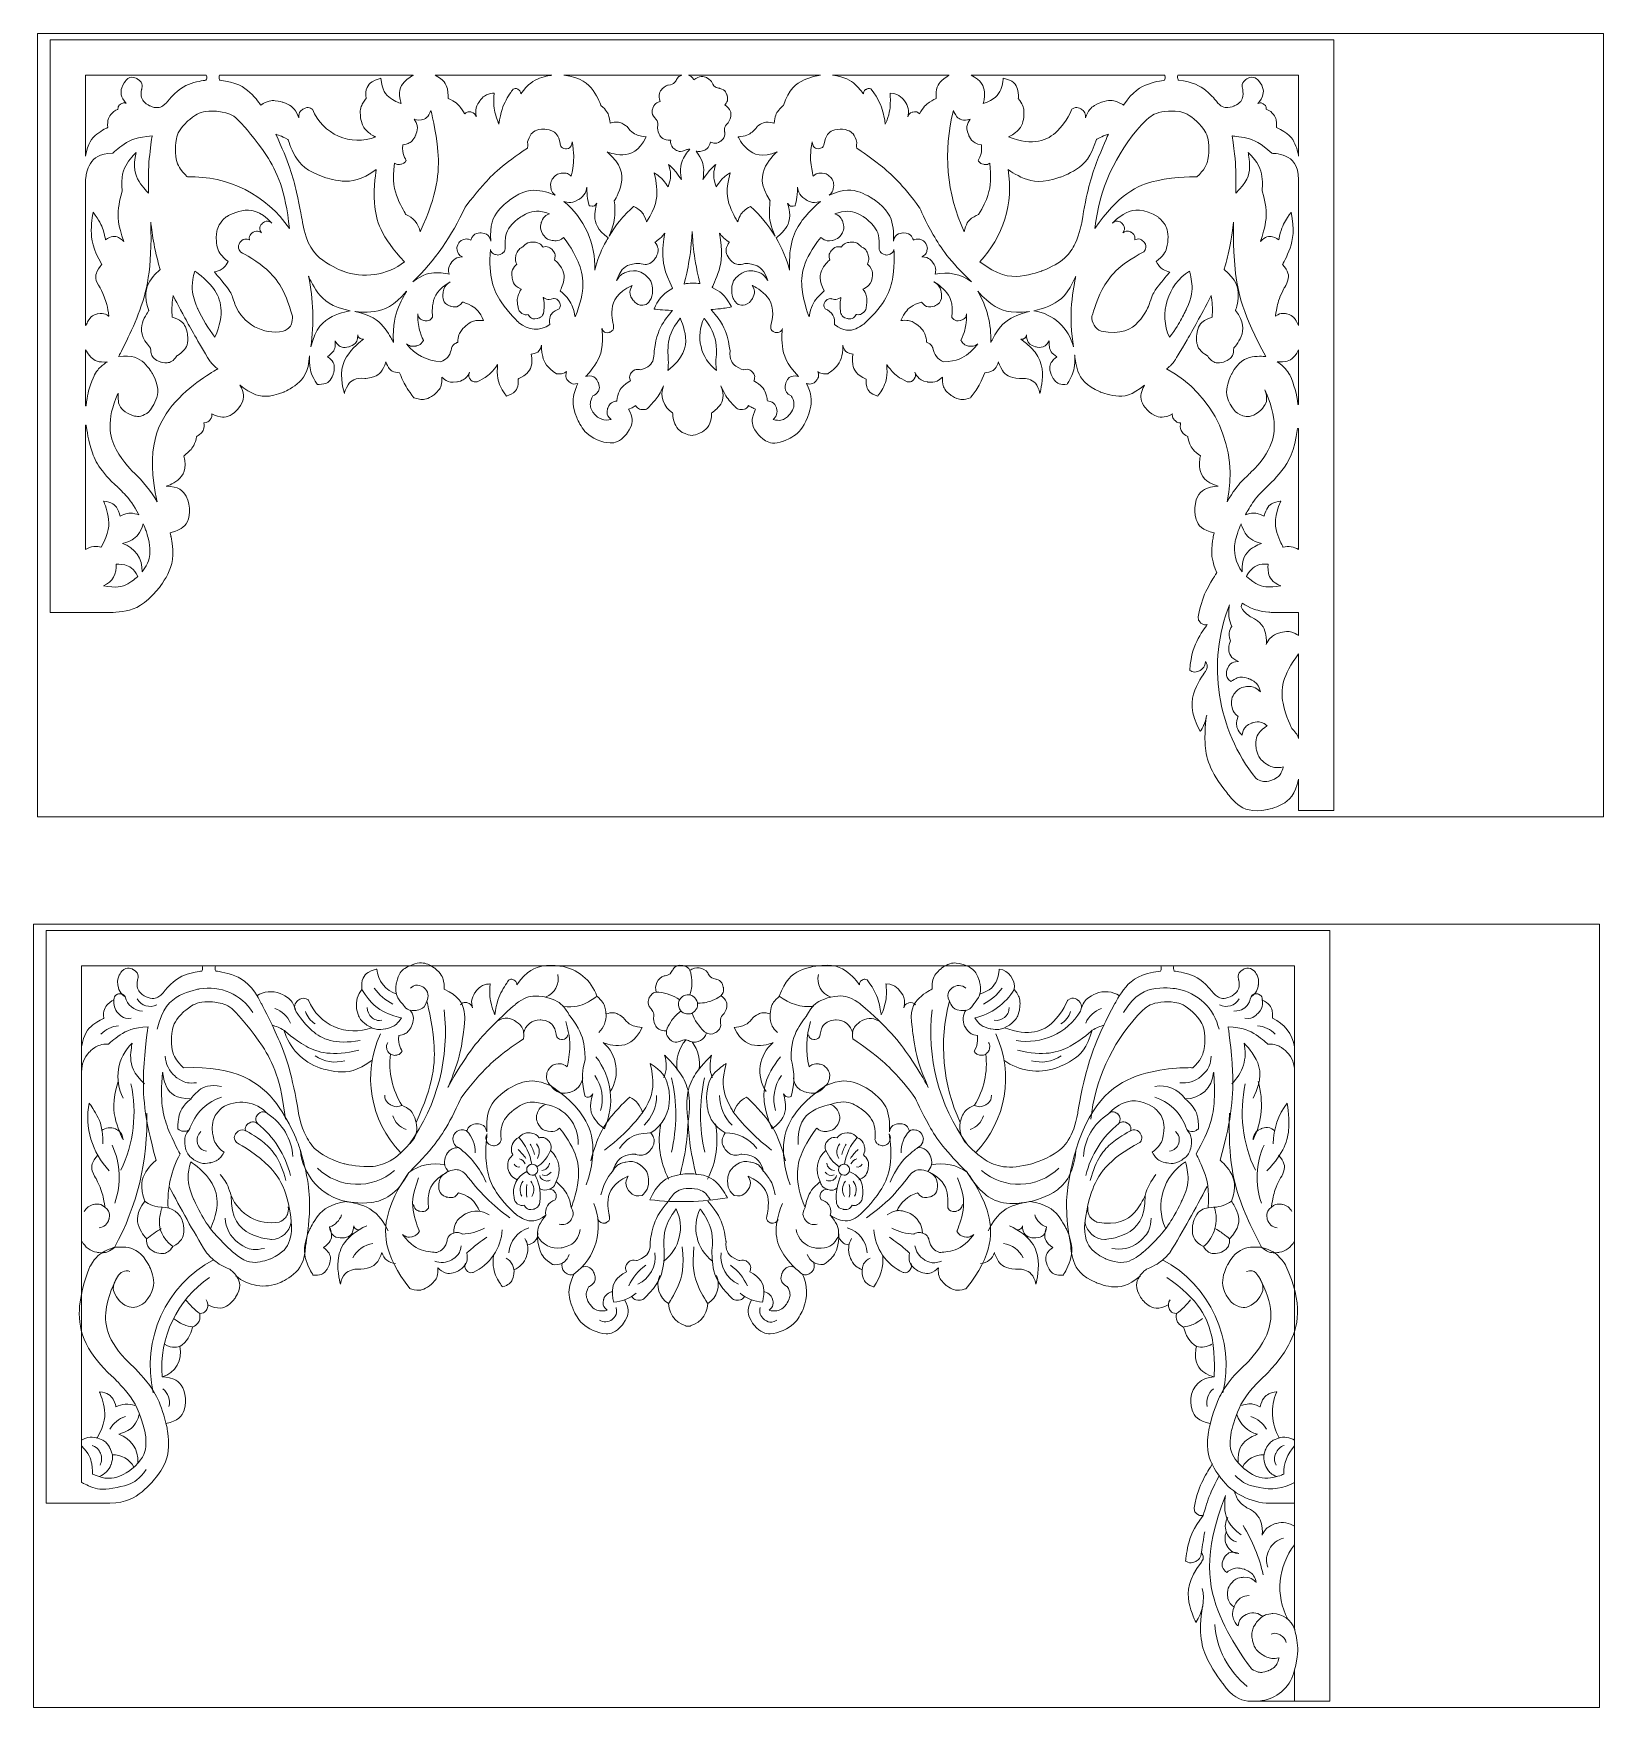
# Model space of a CAD drawing. Header units: millimetres. Extents: x 5145 to 5390, y 4061 to 4322.
import ezdxf

# ---------------------------------------------------------------- set-up
doc = ezdxf.new("R2010")
doc.units = ezdxf.units.MM
doc.header["$MEASUREMENT"] = 0
doc.layers.add('SITARA ALL', color=18, linetype='Continuous', true_color=0x000000)

msp = doc.modelspace()

# ---------------------------------------------------------------- linework, layer by layer
at = {"layer": 'SITARA ALL', "color": 2, "lineweight": 9, "true_color": 0xffff00}
for points, knots in [([(5145.74, 4321.84), (5145.74, 4321.84), (5389.74, 4321.84), (5389.74, 4321.84), (5389.74, 4321.84), (5389.74, 4321.84), (5389.74, 4291.34), (5389.74, 4260.84), (5389.74, 4199.84), (5389.74, 4199.84), (5389.74, 4199.84), (5389.74, 4199.84), (5328.74, 4199.84), (5267.74, 4199.84), (5145.74, 4199.84), (5145.74, 4199.84), (5145.74, 4199.84), (5145.74, 4199.84), (5145.74, 4230.34), (5145.74, 4260.84), (5145.74, 4321.84), (5145.74, 4321.84)], [0, 0, 0, 0, 0.142857, 0.142857, 0.142857, 0.285714, 0.285714, 0.285714, 0.428571, 0.428571, 0.428571, 0.571429, 0.571429, 0.571429, 0.714286, 0.714286, 0.714286, 0.857143, 0.857143, 0.857143, 1, 1, 1, 1]), ([(5243.27, 4266.97), (5242.67, 4265.4), (5243.27, 4263.63), (5244.7, 4262.75), (5244.7, 4262.75), (5244.71, 4261.87), (5245.04, 4261.06), (5245.37, 4260.25), (5246.01, 4259.5), (5247.74, 4259.23), (5247.74, 4259.23), (5248.61, 4259.37), (5249.36, 4259.81), (5250.12, 4260.25), (5250.76, 4260.99), (5250.78, 4262.75), (5250.78, 4262.75), (5251.5, 4263.19), (5252.01, 4263.85), (5252.52, 4264.52), (5252.82, 4265.41), (5252.21, 4266.97), (5252.21, 4266.97), (5252.46, 4266.38), (5252.77, 4265.81), (5253.07, 4265.25), (5253.44, 4264.71), (5254.36, 4263.8), (5254.36, 4263.8), (5254.49, 4263.63), (5254.65, 4263.49), (5254.82, 4263.35), (5255.03, 4263.25), (5255.46, 4263.26), (5255.46, 4263.26), (5255.68, 4263.27), (5255.89, 4263.33), (5256.09, 4263.39), (5256.29, 4263.51), (5256.52, 4263.88), (5256.52, 4263.88), (5256.7, 4263.77), (5256.88, 4263.67), (5257.06, 4263.57), (5257.25, 4263.48), (5257.63, 4263.34), (5257.63, 4263.34), (5257.28, 4262.69), (5257.15, 4261.97), (5257.02, 4261.26), (5257.11, 4260.46), (5258.06, 4259.35), (5258.06, 4259.35), (5258.54, 4258.8), (5259.17, 4258.42), (5259.79, 4258.04), (5260.56, 4257.83), (5261.94, 4258.33), (5261.94, 4258.33), (5262.8, 4258.66), (5263.58, 4259.15), (5264.36, 4259.65), (5265.04, 4260.33), (5265.73, 4262.04), (5265.73, 4262.04), (5266.07, 4262.9), (5266.23, 4263.81), (5266.38, 4264.72), (5266.35, 4265.68), (5265.55, 4267.34), (5265.55, 4267.34), (5265.81, 4267.25), (5266.08, 4267.24), (5266.35, 4267.23), (5266.64, 4267.3), (5267.02, 4267.69), (5267.02, 4267.69), (5267.21, 4267.89), (5267.33, 4268.13), (5267.45, 4268.37), (5267.51, 4268.66), (5267.3, 4269.17), (5267.3, 4269.17), (5267.54, 4269.03), (5267.79, 4268.93), (5268.04, 4268.83), (5268.31, 4268.77), (5268.85, 4268.83), (5268.85, 4268.83), (5269.61, 4269.31), (5270.21, 4269.98), (5270.81, 4270.64), (5271.26, 4271.48), (5271.2, 4273.27), (5271.2, 4273.27), (5271.29, 4272.89), (5271.5, 4272.56), (5271.71, 4272.24), (5272.04, 4271.96), (5272.82, 4271.91), (5272.82, 4271.91), (5272.65, 4271.1), (5272.78, 4270.28), (5272.92, 4269.47), (5273.35, 4268.66), (5274.87, 4268.02), (5274.87, 4268.02), (5274.8, 4267.41), (5274.95, 4266.83), (5275.1, 4266.24), (5275.48, 4265.68), (5276.66, 4265.36), (5276.66, 4265.36), (5277.2, 4266.07), (5277.59, 4266.86), (5277.98, 4267.65), (5278.23, 4268.54), (5278.05, 4270.3), (5278.05, 4270.3), (5278.45, 4269.72), (5278.92, 4269.19), (5279.4, 4268.66), (5279.95, 4268.2), (5281.23, 4267.6), (5281.23, 4267.6), (5281.42, 4267.55), (5281.63, 4267.57), (5281.83, 4267.58), (5282.03, 4267.65), (5282.29, 4267.96), (5282.29, 4267.96), (5282.41, 4268.12), (5282.49, 4268.3), (5282.57, 4268.49), (5282.6, 4268.7), (5282.44, 4269.07), (5282.44, 4269.07), (5282.62, 4268.67), (5282.89, 4268.34), (5283.17, 4268), (5283.53, 4267.72), (5284.39, 4267.57), (5284.39, 4267.57), (5284.82, 4267.49), (5285.25, 4267.53), (5285.68, 4267.56), (5286.12, 4267.7), (5286.73, 4268.32), (5286.73, 4268.32), (5286.7, 4267.77), (5286.8, 4267.23), (5286.91, 4266.7), (5287.15, 4266.17), (5288.03, 4265.52), (5288.03, 4265.52), (5288.47, 4265.2), (5288.98, 4265), (5289.49, 4264.79), (5290.06, 4264.72), (5291.09, 4265.11), (5291.09, 4265.11), (5291.56, 4265.69), (5291.98, 4266.31), (5292.41, 4266.94), (5292.78, 4267.59), (5293.32, 4269), (5293.32, 4269), (5293.83, 4269.02), (5294.3, 4269.2), (5294.76, 4269.38), (5295.2, 4269.73), (5295.46, 4270.7), (5295.46, 4270.7), (5295.67, 4269.96), (5296.1, 4269.33), (5296.53, 4268.7), (5297.19, 4268.18), (5298.73, 4268.12), (5298.73, 4268.12), (5299.48, 4268.19), (5300.2, 4267.98), (5300.92, 4267.76), (5301.61, 4267.26), (5301.93, 4265.78), (5301.93, 4265.78), (5302.38, 4267.37), (5302.31, 4269.01), (5302.23, 4270.65), (5301.63, 4272.35), (5298.93, 4274.24), (5298.93, 4274.24), (5299.03, 4274.22), (5299.14, 4274.22), (5299.24, 4274.22), (5299.35, 4274.25), (5299.52, 4274.37), (5299.52, 4274.37), (5299.61, 4274.43), (5299.68, 4274.51), (5299.75, 4274.59), (5299.8, 4274.68), (5299.84, 4274.89), (5299.84, 4274.89), (5299.83, 4274.45), (5299.97, 4274.04), (5300.11, 4273.63), (5300.4, 4273.25), (5301.25, 4273.03), (5301.25, 4273.03), (5301.67, 4272.92), (5302.1, 4272.96), (5302.53, 4273.01), (5302.98, 4273.2), (5303.38, 4273.97), (5303.38, 4273.97), (5303.32, 4273.48), (5303.4, 4272.99), (5303.49, 4272.5), (5303.72, 4272.02), (5304.58, 4271.5), (5304.58, 4271.5), (5304.13, 4271.2), (5303.81, 4270.76), (5303.49, 4270.32), (5303.3, 4269.74), (5303.68, 4268.72), (5303.68, 4268.72), (5303.87, 4268.21), (5304.23, 4267.79), (5304.58, 4267.38), (5305.1, 4267.07), (5306.18, 4267.2), (5306.18, 4267.2), (5306.6, 4267.85), (5306.91, 4268.57), (5307.23, 4269.28), (5307.43, 4270.05), (5307.35, 4271.61), (5307.35, 4271.61), (5307.44, 4270.38), (5307.86, 4269.23), (5308.29, 4268.07), (5309.06, 4266.99), (5311.32, 4266.02), (5311.32, 4266.02), (5312.48, 4265.53), (5313.73, 4265.38), (5314.97, 4265.24), (5316.31, 4265.44), (5318.22, 4267.09), (5318.22, 4267.09), (5317.84, 4266.46), (5317.71, 4265.75), (5317.57, 4265.03), (5317.66, 4264.23), (5318.67, 4263.18), (5318.67, 4263.18), (5319.18, 4262.66), (5319.83, 4262.33), (5320.48, 4262.01), (5321.28, 4261.89), (5322.56, 4262.59), (5322.56, 4262.59), (5322.55, 4262.41), (5322.57, 4262.24), (5322.6, 4262.06), (5322.66, 4261.89), (5322.9, 4261.63), (5322.9, 4261.63), (5323.02, 4261.5), (5323.16, 4261.39), (5323.3, 4261.29), (5323.47, 4261.21), (5323.83, 4261.21), (5323.83, 4261.21), (5323.76, 4260.77), (5323.84, 4260.33), (5323.92, 4259.9), (5324.14, 4259.47), (5324.95, 4259.09), (5324.95, 4259.09), (5325.07, 4258.48), (5325.3, 4257.9), (5325.54, 4257.32), (5325.9, 4256.77), (5326.94, 4256.06), (5326.94, 4256.06), (5326.68, 4255.03), (5326.86, 4253.99), (5327.04, 4252.95), (5327.65, 4251.91), (5329.69, 4251.33), (5329.69, 4251.33), (5328.74, 4251.33), (5327.88, 4250.96), (5327.01, 4250.6), (5326.22, 4249.87), (5326.07, 4247.98), (5326.07, 4247.98), (5325.99, 4247.04), (5326.28, 4246.14), (5326.57, 4245.25), (5327.23, 4244.4), (5329.1, 4244.08), (5329.1, 4244.08), (5329.07, 4243.97), (5329.04, 4243.86), (5329.01, 4243.75), (5328.99, 4243.64), (5328.93, 4243.42), (5328.93, 4243.42), (5328.75, 4242.48), (5328.71, 4241.53), (5328.66, 4240.57), (5328.75, 4239.6), (5329.47, 4237.83), (5329.47, 4237.83), (5329.47, 4237.83), (5329.43, 4237.76), (5329.39, 4237.7), (5329.3, 4237.57), (5329.3, 4237.57), (5329.3, 4237.57), (5329.3, 4237.57), (5329.25, 4237.49), (5329.21, 4237.42), (5329.11, 4237.26), (5329.11, 4237.26), (5329.11, 4237.26), (5328.49, 4236.3), (5327.97, 4235.29), (5327.45, 4234.27), (5327.02, 4233.2), (5326.59, 4230.96), (5326.59, 4230.96), (5326.58, 4230.78), (5326.61, 4230.61), (5326.65, 4230.43), (5326.72, 4230.26), (5327, 4230.02), (5327, 4230.02), (5327.13, 4229.91), (5327.29, 4229.83), (5327.45, 4229.74), (5327.64, 4229.7), (5327.99, 4229.77), (5327.99, 4229.77), (5327.21, 4228.73), (5326.58, 4227.6), (5325.96, 4226.46), (5325.48, 4225.22), (5325.26, 4222.63), (5325.26, 4222.63), (5325.51, 4222.49), (5325.79, 4222.42), (5326.07, 4222.35), (5326.38, 4222.35), (5326.88, 4222.64), (5326.88, 4222.64), (5327.13, 4222.78), (5327.33, 4222.98), (5327.54, 4223.19), (5327.69, 4223.45), (5327.71, 4224.03), (5327.71, 4224.03), (5327.88, 4223.8), (5327.97, 4223.52), (5328.05, 4223.25), (5328.05, 4222.93), (5327.71, 4222.47), (5327.71, 4222.47), (5326.67, 4221.12), (5326.07, 4219.54), (5325.47, 4217.95), (5325.31, 4216.13), (5326.87, 4213.11), (5326.87, 4213.11), (5327.13, 4213.49), (5327.35, 4213.9), (5327.56, 4214.31), (5327.74, 4214.74), (5327.91, 4215.65), (5327.91, 4215.65), (5327.55, 4213.5), (5327.65, 4211.33), (5327.76, 4209.15), (5328.34, 4206.95), (5331.08, 4203.56), (5331.08, 4203.56), (5331.78, 4202.53), (5332.74, 4201.76), (5333.71, 4201), (5334.95, 4200.49), (5337.37, 4200.96), (5337.37, 4200.96), (5338.59, 4201.19), (5339.67, 4201.78), (5340.76, 4202.36), (5341.72, 4203.3), (5342.24, 4205.72), (5342.24, 4205.72), (5342.24, 4205.72), (5342.24, 4204.5), (5342.24, 4203.28), (5342.24, 4200.84), (5342.24, 4200.84), (5342.24, 4200.84), (5342.24, 4200.84), (5343.62, 4200.84), (5344.99, 4200.84), (5347.74, 4200.84), (5347.74, 4200.84), (5347.74, 4200.84), (5347.74, 4200.84), (5347.74, 4230.84), (5347.74, 4260.84), (5347.74, 4320.84), (5347.74, 4320.84), (5347.74, 4320.84), (5347.74, 4320.84), (5297.74, 4320.84), (5247.74, 4320.84), (5147.74, 4320.84), (5147.74, 4320.84), (5147.74, 4320.84), (5147.74, 4320.84), (5147.74, 4298.54), (5147.74, 4276.25), (5147.74, 4231.65), (5147.74, 4231.65), (5147.74, 4231.65), (5147.74, 4231.65), (5149.58, 4231.65), (5151.43, 4231.65), (5155.11, 4231.65), (5155.11, 4231.65), (5155.11, 4231.65), (5155.11, 4231.65), (5155.48, 4231.65), (5155.85, 4231.65), (5156.58, 4231.65), (5156.58, 4231.65), (5156.58, 4231.65), (5158.08, 4231.61), (5159.55, 4231.91), (5161.02, 4232.21), (5162.45, 4232.85), (5164.39, 4235.14), (5164.39, 4235.14), (5165.36, 4236.29), (5166.04, 4237.62), (5166.73, 4238.95), (5167.12, 4240.48), (5166.55, 4243.42), (5166.55, 4243.42), (5166.52, 4243.53), (5166.5, 4243.64), (5166.47, 4243.75), (5166.44, 4243.86), (5166.39, 4244.08), (5166.39, 4244.08), (5167.32, 4244.24), (5168.12, 4244.74), (5168.91, 4245.25), (5169.57, 4246.09), (5169.41, 4247.98), (5169.41, 4247.98), (5169.34, 4248.93), (5168.9, 4249.76), (5168.47, 4250.6), (5167.69, 4251.33), (5165.79, 4251.33), (5165.79, 4251.33), (5166.81, 4251.62), (5167.63, 4252.29), (5168.45, 4252.95), (5169.06, 4254), (5168.55, 4256.06), (5168.55, 4256.06), (5169.07, 4256.42), (5169.5, 4256.87), (5169.94, 4257.32), (5170.3, 4257.86), (5170.54, 4259.09), (5170.54, 4259.09), (5170.94, 4259.28), (5171.25, 4259.59), (5171.57, 4259.9), (5171.8, 4260.33), (5171.66, 4261.21), (5171.66, 4261.21), (5171.84, 4261.21), (5172.01, 4261.25), (5172.18, 4261.29), (5172.35, 4261.37), (5172.59, 4261.63), (5172.59, 4261.63), (5172.71, 4261.76), (5172.8, 4261.91), (5172.89, 4262.06), (5172.95, 4262.23), (5172.92, 4262.59), (5172.92, 4262.59), (5173.57, 4262.24), (5174.28, 4262.12), (5175, 4262.01), (5175.8, 4262.13), (5176.81, 4263.18), (5176.81, 4263.18), (5177.32, 4263.71), (5177.62, 4264.37), (5177.92, 4265.03), (5178.01, 4265.83), (5177.27, 4267.09), (5177.27, 4267.09), (5178.21, 4266.27), (5179.34, 4265.76), (5180.48, 4265.25), (5181.8, 4265.04), (5184.1, 4266), (5184.1, 4266), (5185.25, 4266.47), (5186.21, 4267.26), (5187.18, 4268.04), (5187.96, 4269.13), (5188.13, 4271.61), (5188.13, 4271.61), (5188.09, 4270.83), (5188.18, 4270.06), (5188.26, 4269.28), (5188.46, 4268.51), (5189.3, 4267.2), (5189.3, 4267.2), (5189.85, 4267.13), (5190.38, 4267.26), (5190.9, 4267.38), (5191.42, 4267.7), (5191.8, 4268.72), (5191.8, 4268.72), (5191.99, 4269.23), (5191.99, 4269.78), (5192, 4270.32), (5191.81, 4270.9), (5190.91, 4271.5), (5190.91, 4271.5), (5191.33, 4271.76), (5191.66, 4272.13), (5192, 4272.5), (5192.23, 4272.98), (5192.1, 4273.97), (5192.1, 4273.97), (5192.31, 4273.59), (5192.63, 4273.3), (5192.95, 4273.01), (5193.39, 4272.81), (5194.24, 4273.03), (5194.24, 4273.03), (5194.66, 4273.14), (5195.02, 4273.38), (5195.37, 4273.63), (5195.67, 4274.02), (5195.65, 4274.89), (5195.65, 4274.89), (5195.66, 4274.78), (5195.7, 4274.69), (5195.74, 4274.59), (5195.79, 4274.49), (5195.96, 4274.37), (5195.96, 4274.37), (5196.05, 4274.31), (5196.15, 4274.27), (5196.24, 4274.22), (5196.35, 4274.2), (5196.56, 4274.24), (5196.56, 4274.24), (5195.2, 4273.29), (5194.23, 4271.97), (5193.25, 4270.65), (5192.65, 4268.95), (5193.55, 4265.78), (5193.55, 4265.78), (5193.71, 4266.52), (5194.14, 4267.14), (5194.56, 4267.76), (5195.25, 4268.26), (5196.76, 4268.12), (5196.76, 4268.12), (5197.53, 4268.15), (5198.24, 4268.43), (5198.95, 4268.7), (5199.61, 4269.22), (5200.02, 4270.7), (5200.02, 4270.7), (5200.16, 4270.22), (5200.44, 4269.8), (5200.72, 4269.38), (5201.15, 4269.04), (5202.16, 4269), (5202.16, 4269), (5202.43, 4268.29), (5202.76, 4267.61), (5203.08, 4266.94), (5203.46, 4266.28), (5204.4, 4265.11), (5204.4, 4265.11), (5204.91, 4264.91), (5205.45, 4264.85), (5206, 4264.79), (5206.57, 4264.87), (5207.45, 4265.52), (5207.45, 4265.52), (5207.89, 4265.85), (5208.23, 4266.27), (5208.58, 4266.7), (5208.82, 4267.22), (5208.75, 4268.32), (5208.75, 4268.32), (5209.06, 4268.01), (5209.43, 4267.78), (5209.8, 4267.56), (5210.24, 4267.42), (5211.1, 4267.57), (5211.1, 4267.57), (5211.53, 4267.64), (5211.92, 4267.82), (5212.32, 4268), (5212.68, 4268.28), (5213.05, 4269.07), (5213.05, 4269.07), (5212.97, 4268.89), (5212.94, 4268.69), (5212.91, 4268.49), (5212.94, 4268.27), (5213.2, 4267.96), (5213.2, 4267.96), (5213.33, 4267.8), (5213.49, 4267.69), (5213.66, 4267.58), (5213.86, 4267.51), (5214.26, 4267.6), (5214.26, 4267.6), (5214.9, 4267.9), (5215.49, 4268.28), (5216.09, 4268.66), (5216.63, 4269.13), (5217.43, 4270.3), (5217.43, 4270.3), (5217.34, 4269.42), (5217.42, 4268.54), (5217.5, 4267.65), (5217.75, 4266.77), (5218.83, 4265.36), (5218.83, 4265.36), (5219.41, 4265.52), (5219.9, 4265.88), (5220.38, 4266.24), (5220.76, 4266.81), (5220.61, 4268.02), (5220.61, 4268.02), (5221.38, 4268.34), (5221.97, 4268.9), (5222.57, 4269.47), (5223, 4270.29), (5222.67, 4271.91), (5222.67, 4271.91), (5223.06, 4271.93), (5223.42, 4272.08), (5223.77, 4272.24), (5224.1, 4272.51), (5224.28, 4273.27), (5224.28, 4273.27), (5224.25, 4272.38), (5224.46, 4271.51), (5224.67, 4270.64), (5225.12, 4269.79), (5226.63, 4268.83), (5226.63, 4268.83), (5226.9, 4268.8), (5227.17, 4268.81), (5227.44, 4268.83), (5227.72, 4268.89), (5228.18, 4269.17), (5228.18, 4269.17), (5228.08, 4268.92), (5228.06, 4268.64), (5228.03, 4268.37), (5228.09, 4268.08), (5228.47, 4267.69), (5228.47, 4267.69), (5228.66, 4267.49), (5228.9, 4267.36), (5229.13, 4267.23), (5229.42, 4267.16), (5229.94, 4267.34), (5229.94, 4267.34), (5229.53, 4266.51), (5229.32, 4265.61), (5229.1, 4264.72), (5229.07, 4263.76), (5229.75, 4262.04), (5229.75, 4262.04), (5230.1, 4261.18), (5230.61, 4260.42), (5231.13, 4259.65), (5231.82, 4258.98), (5233.54, 4258.33), (5233.54, 4258.33), (5234.23, 4258.08), (5234.97, 4258.06), (5235.7, 4258.04), (5236.47, 4258.24), (5237.42, 4259.35), (5237.42, 4259.35), (5237.9, 4259.91), (5238.18, 4260.58), (5238.46, 4261.26), (5238.55, 4262.05), (5237.85, 4263.34), (5237.85, 4263.34), (5238.05, 4263.41), (5238.23, 4263.49), (5238.42, 4263.57), (5238.61, 4263.66), (5238.96, 4263.88), (5238.96, 4263.88), (5239.08, 4263.69), (5239.23, 4263.54), (5239.39, 4263.39), (5239.59, 4263.28), (5240.02, 4263.26), (5240.02, 4263.26), (5240.24, 4263.26), (5240.45, 4263.3), (5240.66, 4263.35), (5240.87, 4263.45), (5241.13, 4263.8), (5241.13, 4263.8), (5241.59, 4264.26), (5242, 4264.75), (5242.41, 4265.25), (5242.78, 4265.78), (5243.27, 4266.97)], [0, 0, 0, 0, 0.004049, 0.004049, 0.004049, 0.008097, 0.008097, 0.008097, 0.012146, 0.012146, 0.012146, 0.016194, 0.016194, 0.016194, 0.020243, 0.020243, 0.020243, 0.024291, 0.024291, 0.024291, 0.02834, 0.02834, 0.02834, 0.032389, 0.032389, 0.032389, 0.036437, 0.036437, 0.036437, 0.040486, 0.040486, 0.040486, 0.044534, 0.044534, 0.044534, 0.048583, 0.048583, 0.048583, 0.052632, 0.052632, 0.052632, 0.05668, 0.05668, 0.05668, 0.060729, 0.060729, 0.060729, 0.064777, 0.064777, 0.064777, 0.068826, 0.068826, 0.068826, 0.072874, 0.072874, 0.072874, 0.076923, 0.076923, 0.076923, 0.080972, 0.080972, 0.080972, 0.08502, 0.08502, 0.08502, 0.089069, 0.089069, 0.089069, 0.093117, 0.093117, 0.093117, 0.097166, 0.097166, 0.097166, 0.101215, 0.101215, 0.101215, 0.105263, 0.105263, 0.105263, 0.109312, 0.109312, 0.109312, 0.11336, 0.11336, 0.11336, 0.117409, 0.117409, 0.117409, 0.121457, 0.121457, 0.121457, 0.125506, 0.125506, 0.125506, 0.129555, 0.129555, 0.129555, 0.133603, 0.133603, 0.133603, 0.137652, 0.137652, 0.137652, 0.1417, 0.1417, 0.1417, 0.145749, 0.145749, 0.145749, 0.149798, 0.149798, 0.149798, 0.153846, 0.153846, 0.153846, 0.157895, 0.157895, 0.157895, 0.161943, 0.161943, 0.161943, 0.165992, 0.165992, 0.165992, 0.17004, 0.17004, 0.17004, 0.174089, 0.174089, 0.174089, 0.178138, 0.178138, 0.178138, 0.182186, 0.182186, 0.182186, 0.186235, 0.186235, 0.186235, 0.190283, 0.190283, 0.190283, 0.194332, 0.194332, 0.194332, 0.198381, 0.198381, 0.198381, 0.202429, 0.202429, 0.202429, 0.206478, 0.206478, 0.206478, 0.210526, 0.210526, 0.210526, 0.214575, 0.214575, 0.214575, 0.218623, 0.218623, 0.218623, 0.222672, 0.222672, 0.222672, 0.226721, 0.226721, 0.226721, 0.230769, 0.230769, 0.230769, 0.234818, 0.234818, 0.234818, 0.238866, 0.238866, 0.238866, 0.242915, 0.242915, 0.242915, 0.246964, 0.246964, 0.246964, 0.251012, 0.251012, 0.251012, 0.255061, 0.255061, 0.255061, 0.259109, 0.259109, 0.259109, 0.263158, 0.263158, 0.263158, 0.267206, 0.267206, 0.267206, 0.271255, 0.271255, 0.271255, 0.275304, 0.275304, 0.275304, 0.279352, 0.279352, 0.279352, 0.283401, 0.283401, 0.283401, 0.287449, 0.287449, 0.287449, 0.291498, 0.291498, 0.291498, 0.295547, 0.295547, 0.295547, 0.299595, 0.299595, 0.299595, 0.303644, 0.303644, 0.303644, 0.307692, 0.307692, 0.307692, 0.311741, 0.311741, 0.311741, 0.315789, 0.315789, 0.315789, 0.319838, 0.319838, 0.319838, 0.323887, 0.323887, 0.323887, 0.327935, 0.327935, 0.327935, 0.331984, 0.331984, 0.331984, 0.336032, 0.336032, 0.336032, 0.340081, 0.340081, 0.340081, 0.34413, 0.34413, 0.34413, 0.348178, 0.348178, 0.348178, 0.352227, 0.352227, 0.352227, 0.356275, 0.356275, 0.356275, 0.360324, 0.360324, 0.360324, 0.364372, 0.364372, 0.364372, 0.368421, 0.368421, 0.368421, 0.37247, 0.37247, 0.37247, 0.376518, 0.376518, 0.376518, 0.380567, 0.380567, 0.380567, 0.384615, 0.384615, 0.384615, 0.388664, 0.388664, 0.388664, 0.392713, 0.392713, 0.392713, 0.396761, 0.396761, 0.396761, 0.40081, 0.40081, 0.40081, 0.404858, 0.404858, 0.404858, 0.408907, 0.408907, 0.408907, 0.412955, 0.412955, 0.412955, 0.417004, 0.417004, 0.417004, 0.421053, 0.421053, 0.421053, 0.425101, 0.425101, 0.425101, 0.42915, 0.42915, 0.42915, 0.433198, 0.433198, 0.433198, 0.437247, 0.437247, 0.437247, 0.441296, 0.441296, 0.441296, 0.445344, 0.445344, 0.445344, 0.449393, 0.449393, 0.449393, 0.453441, 0.453441, 0.453441, 0.45749, 0.45749, 0.45749, 0.461538, 0.461538, 0.461538, 0.465587, 0.465587, 0.465587, 0.469636, 0.469636, 0.469636, 0.473684, 0.473684, 0.473684, 0.477733, 0.477733, 0.477733, 0.481781, 0.481781, 0.481781, 0.48583, 0.48583, 0.48583, 0.489879, 0.489879, 0.489879, 0.493927, 0.493927, 0.493927, 0.497976, 0.497976, 0.497976, 0.502024, 0.502024, 0.502024, 0.506073, 0.506073, 0.506073, 0.510121, 0.510121, 0.510121, 0.51417, 0.51417, 0.51417, 0.518219, 0.518219, 0.518219, 0.522267, 0.522267, 0.522267, 0.526316, 0.526316, 0.526316, 0.530364, 0.530364, 0.530364, 0.534413, 0.534413, 0.534413, 0.538462, 0.538462, 0.538462, 0.54251, 0.54251, 0.54251, 0.546559, 0.546559, 0.546559, 0.550607, 0.550607, 0.550607, 0.554656, 0.554656, 0.554656, 0.558704, 0.558704, 0.558704, 0.562753, 0.562753, 0.562753, 0.566802, 0.566802, 0.566802, 0.57085, 0.57085, 0.57085, 0.574899, 0.574899, 0.574899, 0.578947, 0.578947, 0.578947, 0.582996, 0.582996, 0.582996, 0.587045, 0.587045, 0.587045, 0.591093, 0.591093, 0.591093, 0.595142, 0.595142, 0.595142, 0.59919, 0.59919, 0.59919, 0.603239, 0.603239, 0.603239, 0.607287, 0.607287, 0.607287, 0.611336, 0.611336, 0.611336, 0.615385, 0.615385, 0.615385, 0.619433, 0.619433, 0.619433, 0.623482, 0.623482, 0.623482, 0.62753, 0.62753, 0.62753, 0.631579, 0.631579, 0.631579, 0.635628, 0.635628, 0.635628, 0.639676, 0.639676, 0.639676, 0.643725, 0.643725, 0.643725, 0.647773, 0.647773, 0.647773, 0.651822, 0.651822, 0.651822, 0.65587, 0.65587, 0.65587, 0.659919, 0.659919, 0.659919, 0.663968, 0.663968, 0.663968, 0.668016, 0.668016, 0.668016, 0.672065, 0.672065, 0.672065, 0.676113, 0.676113, 0.676113, 0.680162, 0.680162, 0.680162, 0.684211, 0.684211, 0.684211, 0.688259, 0.688259, 0.688259, 0.692308, 0.692308, 0.692308, 0.696356, 0.696356, 0.696356, 0.700405, 0.700405, 0.700405, 0.704453, 0.704453, 0.704453, 0.708502, 0.708502, 0.708502, 0.712551, 0.712551, 0.712551, 0.716599, 0.716599, 0.716599, 0.720648, 0.720648, 0.720648, 0.724696, 0.724696, 0.724696, 0.728745, 0.728745, 0.728745, 0.732794, 0.732794, 0.732794, 0.736842, 0.736842, 0.736842, 0.740891, 0.740891, 0.740891, 0.744939, 0.744939, 0.744939, 0.748988, 0.748988, 0.748988, 0.753036, 0.753036, 0.753036, 0.757085, 0.757085, 0.757085, 0.761134, 0.761134, 0.761134, 0.765182, 0.765182, 0.765182, 0.769231, 0.769231, 0.769231, 0.773279, 0.773279, 0.773279, 0.777328, 0.777328, 0.777328, 0.781377, 0.781377, 0.781377, 0.785425, 0.785425, 0.785425, 0.789474, 0.789474, 0.789474, 0.793522, 0.793522, 0.793522, 0.797571, 0.797571, 0.797571, 0.801619, 0.801619, 0.801619, 0.805668, 0.805668, 0.805668, 0.809717, 0.809717, 0.809717, 0.813765, 0.813765, 0.813765, 0.817814, 0.817814, 0.817814, 0.821862, 0.821862, 0.821862, 0.825911, 0.825911, 0.825911, 0.82996, 0.82996, 0.82996, 0.834008, 0.834008, 0.834008, 0.838057, 0.838057, 0.838057, 0.842105, 0.842105, 0.842105, 0.846154, 0.846154, 0.846154, 0.850202, 0.850202, 0.850202, 0.854251, 0.854251, 0.854251, 0.8583, 0.8583, 0.8583, 0.862348, 0.862348, 0.862348, 0.866397, 0.866397, 0.866397, 0.870445, 0.870445, 0.870445, 0.874494, 0.874494, 0.874494, 0.878543, 0.878543, 0.878543, 0.882591, 0.882591, 0.882591, 0.88664, 0.88664, 0.88664, 0.890688, 0.890688, 0.890688, 0.894737, 0.894737, 0.894737, 0.898785, 0.898785, 0.898785, 0.902834, 0.902834, 0.902834, 0.906883, 0.906883, 0.906883, 0.910931, 0.910931, 0.910931, 0.91498, 0.91498, 0.91498, 0.919028, 0.919028, 0.919028, 0.923077, 0.923077, 0.923077, 0.927126, 0.927126, 0.927126, 0.931174, 0.931174, 0.931174, 0.935223, 0.935223, 0.935223, 0.939271, 0.939271, 0.939271, 0.94332, 0.94332, 0.94332, 0.947368, 0.947368, 0.947368, 0.951417, 0.951417, 0.951417, 0.955466, 0.955466, 0.955466, 0.959514, 0.959514, 0.959514, 0.963563, 0.963563, 0.963563, 0.967611, 0.967611, 0.967611, 0.97166, 0.97166, 0.97166, 0.975709, 0.975709, 0.975709, 0.979757, 0.979757, 0.979757, 0.983806, 0.983806, 0.983806, 0.987854, 0.987854, 0.987854, 0.991903, 0.991903, 0.991903, 0.995951, 0.995951, 0.995951, 1, 1, 1, 1]), ([(5153.24, 4315.34), (5153.24, 4315.34), (5171.84, 4315.34), (5171.84, 4315.34), (5171.84, 4315.34), (5171.84, 4315.34), (5171.89, 4315.34), (5171.94, 4315.34), (5172.04, 4315.34), (5172.04, 4315.34), (5172.04, 4315.34), (5172.09, 4315.21), (5172.11, 4315.07), (5172.13, 4314.94), (5172.12, 4314.8), (5171.99, 4314.56), (5171.99, 4314.56), (5170.82, 4314.42), (5169.71, 4314.06), (5168.6, 4313.69), (5167.53, 4313.11), (5166.05, 4311.3), (5166.05, 4311.3), (5165.73, 4310.86), (5165.29, 4310.57), (5164.84, 4310.27), (5164.26, 4310.12), (5163.28, 4310.55), (5163.28, 4310.55), (5162.78, 4310.77), (5162.4, 4311.15), (5162.02, 4311.52), (5161.74, 4312.05), (5161.96, 4313.11), (5161.96, 4313.11), (5162.06, 4313.43), (5162.04, 4313.77), (5162.02, 4314.1), (5161.88, 4314.45), (5161.29, 4314.78), (5161.29, 4314.78), (5161, 4314.95), (5160.67, 4315.01), (5160.33, 4315.06), (5159.97, 4315.01), (5159.51, 4314.51), (5159.51, 4314.51), (5159.07, 4313.99), (5158.86, 4313.35), (5158.65, 4312.7), (5158.66, 4311.94), (5159.58, 4310.94), (5159.58, 4310.94), (5159.44, 4311), (5159.28, 4311.02), (5159.13, 4311.04), (5158.96, 4311.02), (5158.7, 4310.85), (5158.7, 4310.85), (5158.57, 4310.77), (5158.47, 4310.65), (5158.36, 4310.53), (5158.28, 4310.39), (5158.28, 4310.07), (5158.28, 4310.07), (5157.74, 4309.81), (5157.31, 4309.39), (5156.88, 4308.96), (5156.56, 4308.39), (5156.7, 4307.19), (5156.7, 4307.19), (5155.78, 4306.79), (5155, 4306.17), (5154.21, 4305.55), (5153.56, 4304.72), (5153.24, 4302.75), (5153.24, 4302.75), (5153.24, 4302.75), (5153.24, 4305.9), (5153.24, 4309.04), (5153.24, 4315.34), (5153.24, 4315.34)], [0, 0, 0, 0, 0.037037, 0.037037, 0.037037, 0.074074, 0.074074, 0.074074, 0.111111, 0.111111, 0.111111, 0.148148, 0.148148, 0.148148, 0.185185, 0.185185, 0.185185, 0.222222, 0.222222, 0.222222, 0.259259, 0.259259, 0.259259, 0.296296, 0.296296, 0.296296, 0.333333, 0.333333, 0.333333, 0.37037, 0.37037, 0.37037, 0.407407, 0.407407, 0.407407, 0.444444, 0.444444, 0.444444, 0.481481, 0.481481, 0.481481, 0.518519, 0.518519, 0.518519, 0.555556, 0.555556, 0.555556, 0.592593, 0.592593, 0.592593, 0.62963, 0.62963, 0.62963, 0.666667, 0.666667, 0.666667, 0.703704, 0.703704, 0.703704, 0.740741, 0.740741, 0.740741, 0.777778, 0.777778, 0.777778, 0.814815, 0.814815, 0.814815, 0.851852, 0.851852, 0.851852, 0.888889, 0.888889, 0.888889, 0.925926, 0.925926, 0.925926, 0.962963, 0.962963, 0.962963, 1, 1, 1, 1]), ([(5198.46, 4305.73), (5194.55, 4304.22), (5190.15, 4306.14), (5188.6, 4310.03), (5188.6, 4310.03), (5188.37, 4310.19), (5188.12, 4310.27), (5187.86, 4310.35), (5187.57, 4310.35), (5187.11, 4310.07), (5187.11, 4310.07), (5186.88, 4309.93), (5186.7, 4309.72), (5186.53, 4309.52), (5186.4, 4309.26), (5186.48, 4308.72), (5186.48, 4308.72), (5186.26, 4309.29), (5185.92, 4309.8), (5185.58, 4310.3), (5185.12, 4310.74), (5183.97, 4311.12), (5183.97, 4311.12), (5183.39, 4311.31), (5182.79, 4311.37), (5182.19, 4311.43), (5181.55, 4311.35), (5180.53, 4310.7), (5180.53, 4310.7), (5179.79, 4311.77), (5178.84, 4312.66), (5177.89, 4313.54), (5176.72, 4314.25), (5174.14, 4314.56), (5174.14, 4314.56), (5174.08, 4314.68), (5174.05, 4314.81), (5174.01, 4314.94), (5174.01, 4315.09), (5174.11, 4315.34), (5174.11, 4315.34), (5174.11, 4315.34), (5181.66, 4315.34), (5189.2, 4315.34), (5204.29, 4315.34), (5204.29, 4315.34), (5204.29, 4315.34), (5203.48, 4314.93), (5202.88, 4314.27), (5202.28, 4313.6), (5201.88, 4312.69), (5202.38, 4310.95), (5202.38, 4310.95), (5201.5, 4311.22), (5200.75, 4311.74), (5200, 4312.26), (5199.38, 4313.04), (5199.26, 4314.86), (5199.26, 4314.86), (5198.51, 4314.73), (5197.88, 4314.32), (5197.24, 4313.9), (5196.73, 4313.2), (5196.93, 4311.69), (5196.93, 4311.69), (5196.59, 4311.29), (5196.35, 4310.82), (5196.1, 4310.36), (5195.95, 4309.83), (5196.08, 4308.79), (5196.08, 4308.79), (5196.15, 4308.27), (5196.32, 4307.77), (5196.49, 4307.28), (5196.77, 4306.81), (5197.62, 4306.19), (5197.62, 4306.19), (5197.75, 4306.09), (5197.89, 4306.01), (5198.02, 4305.92), (5198.16, 4305.85), (5198.46, 4305.73)], [0, 0, 0, 0, 0.037037, 0.037037, 0.037037, 0.074074, 0.074074, 0.074074, 0.111111, 0.111111, 0.111111, 0.148148, 0.148148, 0.148148, 0.185185, 0.185185, 0.185185, 0.222222, 0.222222, 0.222222, 0.259259, 0.259259, 0.259259, 0.296296, 0.296296, 0.296296, 0.333333, 0.333333, 0.333333, 0.37037, 0.37037, 0.37037, 0.407407, 0.407407, 0.407407, 0.444444, 0.444444, 0.444444, 0.481481, 0.481481, 0.481481, 0.518519, 0.518519, 0.518519, 0.555556, 0.555556, 0.555556, 0.592593, 0.592593, 0.592593, 0.62963, 0.62963, 0.62963, 0.666667, 0.666667, 0.666667, 0.703704, 0.703704, 0.703704, 0.740741, 0.740741, 0.740741, 0.777778, 0.777778, 0.777778, 0.814815, 0.814815, 0.814815, 0.851852, 0.851852, 0.851852, 0.888889, 0.888889, 0.888889, 0.925926, 0.925926, 0.925926, 0.962963, 0.962963, 0.962963, 1, 1, 1, 1]), ([(5214.11, 4308.85), (5214.02, 4309.21), (5213.73, 4309.5), (5213.37, 4309.61), (5213.37, 4309.61), (5213.18, 4309.66), (5212.98, 4309.66), (5212.78, 4309.65), (5212.57, 4309.6), (5212.3, 4309.3), (5212.3, 4309.3), (5212.02, 4309.84), (5211.65, 4310.32), (5211.28, 4310.8), (5210.83, 4311.23), (5209.72, 4311.72), (5209.72, 4311.72), (5209.78, 4312.48), (5209.6, 4313.21), (5209.43, 4313.94), (5209.02, 4314.66), (5207.68, 4315.34), (5207.68, 4315.34), (5207.68, 4315.34), (5212.23, 4315.34), (5216.77, 4315.34), (5225.87, 4315.34), (5225.87, 4315.34), (5225.87, 4315.34), (5224.9, 4315.21), (5223.98, 4314.88), (5223.05, 4314.55), (5222.18, 4314.02), (5221.04, 4312.43), (5221.04, 4312.43), (5221.04, 4312.57), (5221, 4312.71), (5220.97, 4312.86), (5220.89, 4312.99), (5220.64, 4313.14), (5220.64, 4313.14), (5220.52, 4313.21), (5220.38, 4313.25), (5220.24, 4313.29), (5220.08, 4313.3), (5219.83, 4313.16), (5219.83, 4313.16), (5219.24, 4312.35), (5218.76, 4311.48), (5218.28, 4310.61), (5217.9, 4309.68), (5217.64, 4307.7), (5217.64, 4307.7), (5217.33, 4308.47), (5217.1, 4309.27), (5216.88, 4310.07), (5216.76, 4310.9), (5216.91, 4312.55), (5216.91, 4312.55), (5216.46, 4312.52), (5216.03, 4312.4), (5215.6, 4312.27), (5215.18, 4312.05), (5214.64, 4311.33), (5214.64, 4311.33), (5214.38, 4310.97), (5214.2, 4310.57), (5214.02, 4310.16), (5213.92, 4309.71), (5214.11, 4308.85)], [0, 0, 0, 0, 0.043478, 0.043478, 0.043478, 0.086957, 0.086957, 0.086957, 0.130435, 0.130435, 0.130435, 0.173913, 0.173913, 0.173913, 0.217391, 0.217391, 0.217391, 0.26087, 0.26087, 0.26087, 0.304348, 0.304348, 0.304348, 0.347826, 0.347826, 0.347826, 0.391304, 0.391304, 0.391304, 0.434783, 0.434783, 0.434783, 0.478261, 0.478261, 0.478261, 0.521739, 0.521739, 0.521739, 0.565217, 0.565217, 0.565217, 0.608696, 0.608696, 0.608696, 0.652174, 0.652174, 0.652174, 0.695652, 0.695652, 0.695652, 0.73913, 0.73913, 0.73913, 0.782609, 0.782609, 0.782609, 0.826087, 0.826087, 0.826087, 0.869565, 0.869565, 0.869565, 0.913043, 0.913043, 0.913043, 0.956522, 0.956522, 0.956522, 1, 1, 1, 1]), ([(5227.76, 4315.34), (5227.76, 4315.34), (5246.13, 4315.34), (5246.13, 4315.34), (5246.13, 4315.34), (5245.96, 4315.28), (5245.8, 4315.19), (5245.64, 4315.1), (5245.49, 4314.98), (5245.31, 4314.67), (5245.31, 4314.67), (5245.19, 4314.41), (5245, 4314.2), (5244.81, 4314), (5244.56, 4313.83), (5244, 4313.81), (5244, 4313.81), (5243.48, 4313.61), (5243.09, 4313.23), (5242.7, 4312.86), (5242.43, 4312.29), (5242.78, 4311.24), (5242.78, 4311.24), (5242.51, 4311.19), (5242.26, 4311.06), (5242.02, 4310.93), (5241.79, 4310.74), (5241.62, 4310.21), (5241.62, 4310.21), (5241.53, 4309.95), (5241.51, 4309.67), (5241.5, 4309.4), (5241.56, 4309.11), (5241.92, 4308.69), (5241.92, 4308.69), (5242.13, 4308.5), (5242.27, 4308.25), (5242.41, 4308.01), (5242.49, 4307.72), (5242.34, 4307.18), (5242.34, 4307.18), (5242.36, 4306.63), (5242.6, 4306.14), (5242.84, 4305.65), (5243.29, 4305.21), (5244.4, 4305.23), (5244.4, 4305.23), (5244.37, 4304.95), (5244.41, 4304.68), (5244.45, 4304.41), (5244.57, 4304.14), (5245.02, 4303.81), (5245.02, 4303.81), (5245.24, 4303.64), (5245.5, 4303.54), (5245.76, 4303.44), (5246.05, 4303.41), (5246.56, 4303.62), (5246.56, 4303.62), (5246.68, 4303.69), (5246.82, 4303.74), (5246.95, 4303.79), (5247.09, 4303.82), (5247.37, 4303.8), (5247.37, 4303.8), (5246.8, 4303.16), (5246.4, 4302.41), (5246, 4301.65), (5245.76, 4300.79), (5246.06, 4299.1), (5246.06, 4299.1), (5245.78, 4299.53), (5245.47, 4299.95), (5245.17, 4300.36), (5244.84, 4300.75), (5244.08, 4301.44), (5244.08, 4301.44), (5244.26, 4300.86), (5244.35, 4300.27), (5244.43, 4299.67), (5244.41, 4299.06), (5243.98, 4297.93), (5243.98, 4297.93), (5243.72, 4298.39), (5243.4, 4298.8), (5243.08, 4299.22), (5242.71, 4299.59), (5241.83, 4300.15), (5241.83, 4300.15), (5242.18, 4298.85), (5242.25, 4297.5), (5242.31, 4296.16), (5242.1, 4294.77), (5240.65, 4292.5), (5240.65, 4292.5), (5240.49, 4293.02), (5240.24, 4293.5), (5239.98, 4293.98), (5239.62, 4294.41), (5238.65, 4294.91), (5238.65, 4294.91), (5237.9, 4294.24), (5237.2, 4293.51), (5236.5, 4292.78), (5235.85, 4291.99), (5234.81, 4290.26), (5234.81, 4290.26), (5235.18, 4291.13), (5235.44, 4292.04), (5235.69, 4292.95), (5235.83, 4293.91), (5235.61, 4295.79), (5235.61, 4295.79), (5236.41, 4297.01), (5236.69, 4298.44), (5236.98, 4299.87), (5236.74, 4301.5), (5234.5, 4303.4), (5234.5, 4303.4), (5235.67, 4302.92), (5236.92, 4302.95), (5238.16, 4302.97), (5239.49, 4303.49), (5240.57, 4305.76), (5240.57, 4305.76), (5239.98, 4305.79), (5239.42, 4305.95), (5238.85, 4306.1), (5238.31, 4306.39), (5237.6, 4307.33), (5237.6, 4307.33), (5237.23, 4307.65), (5236.8, 4307.86), (5236.37, 4308.06), (5235.87, 4308.16), (5234.95, 4307.86), (5234.95, 4307.86), (5234.92, 4308.4), (5234.78, 4308.92), (5234.64, 4309.44), (5234.38, 4309.94), (5233.53, 4310.61), (5233.53, 4310.61), (5233.09, 4311.88), (5232.32, 4312.97), (5231.54, 4314.07), (5230.43, 4314.98), (5227.76, 4315.34)], [0, 0, 0, 0, 0.020408, 0.020408, 0.020408, 0.040816, 0.040816, 0.040816, 0.061224, 0.061224, 0.061224, 0.081633, 0.081633, 0.081633, 0.102041, 0.102041, 0.102041, 0.122449, 0.122449, 0.122449, 0.142857, 0.142857, 0.142857, 0.163265, 0.163265, 0.163265, 0.183673, 0.183673, 0.183673, 0.204082, 0.204082, 0.204082, 0.22449, 0.22449, 0.22449, 0.244898, 0.244898, 0.244898, 0.265306, 0.265306, 0.265306, 0.285714, 0.285714, 0.285714, 0.306122, 0.306122, 0.306122, 0.326531, 0.326531, 0.326531, 0.346939, 0.346939, 0.346939, 0.367347, 0.367347, 0.367347, 0.387755, 0.387755, 0.387755, 0.408163, 0.408163, 0.408163, 0.428571, 0.428571, 0.428571, 0.44898, 0.44898, 0.44898, 0.469388, 0.469388, 0.469388, 0.489796, 0.489796, 0.489796, 0.510204, 0.510204, 0.510204, 0.530612, 0.530612, 0.530612, 0.55102, 0.55102, 0.55102, 0.571429, 0.571429, 0.571429, 0.591837, 0.591837, 0.591837, 0.612245, 0.612245, 0.612245, 0.632653, 0.632653, 0.632653, 0.653061, 0.653061, 0.653061, 0.673469, 0.673469, 0.673469, 0.693878, 0.693878, 0.693878, 0.714286, 0.714286, 0.714286, 0.734694, 0.734694, 0.734694, 0.755102, 0.755102, 0.755102, 0.77551, 0.77551, 0.77551, 0.795918, 0.795918, 0.795918, 0.816327, 0.816327, 0.816327, 0.836735, 0.836735, 0.836735, 0.857143, 0.857143, 0.857143, 0.877551, 0.877551, 0.877551, 0.897959, 0.897959, 0.897959, 0.918367, 0.918367, 0.918367, 0.938776, 0.938776, 0.938776, 0.959184, 0.959184, 0.959184, 0.979592, 0.979592, 0.979592, 1, 1, 1, 1]), ([(5260.68, 4290.26), (5259.63, 4291.99), (5258.34, 4293.56), (5256.83, 4294.91), (5256.83, 4294.91), (5256.35, 4294.66), (5255.93, 4294.32), (5255.5, 4293.98), (5255.14, 4293.54), (5254.84, 4292.5), (5254.84, 4292.5), (5254.11, 4293.63), (5253.64, 4294.89), (5253.17, 4296.16), (5252.96, 4297.54), (5253.66, 4300.15), (5253.66, 4300.15), (5253.21, 4299.87), (5252.81, 4299.54), (5252.4, 4299.22), (5252.03, 4298.84), (5251.51, 4297.93), (5251.51, 4297.93), (5251.29, 4298.5), (5251.17, 4299.08), (5251.05, 4299.67), (5251.04, 4300.29), (5251.41, 4301.44), (5251.41, 4301.44), (5251.03, 4301.09), (5250.67, 4300.73), (5250.31, 4300.36), (5249.98, 4299.97), (5249.43, 4299.1), (5249.43, 4299.1), (5249.57, 4299.88), (5249.54, 4300.66), (5249.51, 4301.45), (5249.32, 4302.25), (5248.37, 4303.5), (5248.37, 4303.5), (5248.87, 4303.42), (5249.35, 4303.54), (5249.84, 4303.65), (5250.32, 4303.95), (5250.62, 4304.91), (5250.62, 4304.91), (5250.87, 4304.79), (5251.14, 4304.75), (5251.42, 4304.71), (5251.71, 4304.74), (5252.16, 4305.06), (5252.16, 4305.06), (5252.39, 4305.22), (5252.56, 4305.43), (5252.74, 4305.65), (5252.86, 4305.92), (5252.81, 4306.47), (5252.81, 4306.47), (5252.76, 4306.75), (5252.79, 4307.02), (5252.82, 4307.3), (5252.92, 4307.58), (5253.36, 4307.93), (5253.36, 4307.93), (5253.67, 4308.39), (5253.76, 4308.93), (5253.86, 4309.47), (5253.74, 4310.09), (5252.84, 4310.72), (5252.84, 4310.72), (5253.03, 4310.93), (5253.16, 4311.18), (5253.28, 4311.42), (5253.34, 4311.71), (5253.18, 4312.24), (5253.18, 4312.24), (5253.09, 4312.51), (5252.94, 4312.74), (5252.79, 4312.97), (5252.58, 4313.17), (5252.04, 4313.29), (5252.04, 4313.29), (5251.76, 4313.33), (5251.5, 4313.44), (5251.25, 4313.56), (5251.01, 4313.74), (5250.82, 4314.27), (5250.82, 4314.27), (5250.47, 4314.7), (5249.99, 4314.96), (5249.51, 4315.22), (5248.88, 4315.3), (5248, 4314.64), (5248, 4314.64), (5247.91, 4314.8), (5247.79, 4314.95), (5247.67, 4315.09), (5247.52, 4315.21), (5247.16, 4315.34), (5247.16, 4315.34), (5247.16, 4315.34), (5252.3, 4315.34), (5257.44, 4315.34), (5267.72, 4315.34), (5267.72, 4315.34), (5267.72, 4315.34), (5266.39, 4315.16), (5265.17, 4314.61), (5263.94, 4314.07), (5262.83, 4313.15), (5261.95, 4310.61), (5261.95, 4310.61), (5261.53, 4310.28), (5261.19, 4309.86), (5260.85, 4309.44), (5260.59, 4308.94), (5260.53, 4307.86), (5260.53, 4307.86), (5260.08, 4308.01), (5259.6, 4308.04), (5259.12, 4308.06), (5258.61, 4307.96), (5257.89, 4307.33), (5257.89, 4307.33), (5257.53, 4306.86), (5257.08, 4306.48), (5256.63, 4306.1), (5256.09, 4305.82), (5254.91, 4305.76), (5254.91, 4305.76), (5255.45, 4304.62), (5256.39, 4303.8), (5257.32, 4302.97), (5258.65, 4302.45), (5260.98, 4303.4), (5260.98, 4303.4), (5259.86, 4302.45), (5259.19, 4301.16), (5258.51, 4299.87), (5258.27, 4298.24), (5259.88, 4295.79), (5259.88, 4295.79), (5259.77, 4294.85), (5259.78, 4293.9), (5259.79, 4292.95), (5259.93, 4292), (5260.68, 4290.26)], [0, 0, 0, 0, 0.020408, 0.020408, 0.020408, 0.040816, 0.040816, 0.040816, 0.061224, 0.061224, 0.061224, 0.081633, 0.081633, 0.081633, 0.102041, 0.102041, 0.102041, 0.122449, 0.122449, 0.122449, 0.142857, 0.142857, 0.142857, 0.163265, 0.163265, 0.163265, 0.183673, 0.183673, 0.183673, 0.204082, 0.204082, 0.204082, 0.22449, 0.22449, 0.22449, 0.244898, 0.244898, 0.244898, 0.265306, 0.265306, 0.265306, 0.285714, 0.285714, 0.285714, 0.306122, 0.306122, 0.306122, 0.326531, 0.326531, 0.326531, 0.346939, 0.346939, 0.346939, 0.367347, 0.367347, 0.367347, 0.387755, 0.387755, 0.387755, 0.408163, 0.408163, 0.408163, 0.428571, 0.428571, 0.428571, 0.44898, 0.44898, 0.44898, 0.469388, 0.469388, 0.469388, 0.489796, 0.489796, 0.489796, 0.510204, 0.510204, 0.510204, 0.530612, 0.530612, 0.530612, 0.55102, 0.55102, 0.55102, 0.571429, 0.571429, 0.571429, 0.591837, 0.591837, 0.591837, 0.612245, 0.612245, 0.612245, 0.632653, 0.632653, 0.632653, 0.653061, 0.653061, 0.653061, 0.673469, 0.673469, 0.673469, 0.693878, 0.693878, 0.693878, 0.714286, 0.714286, 0.714286, 0.734694, 0.734694, 0.734694, 0.755102, 0.755102, 0.755102, 0.77551, 0.77551, 0.77551, 0.795918, 0.795918, 0.795918, 0.816327, 0.816327, 0.816327, 0.836735, 0.836735, 0.836735, 0.857143, 0.857143, 0.857143, 0.877551, 0.877551, 0.877551, 0.897959, 0.897959, 0.897959, 0.918367, 0.918367, 0.918367, 0.938776, 0.938776, 0.938776, 0.959184, 0.959184, 0.959184, 0.979592, 0.979592, 0.979592, 1, 1, 1, 1]), ([(5281.37, 4308.85), (5281.56, 4309.71), (5281.37, 4310.61), (5280.84, 4311.33), (5280.84, 4311.33), (5280.57, 4311.69), (5280.23, 4311.98), (5279.89, 4312.27), (5279.47, 4312.5), (5278.57, 4312.55), (5278.57, 4312.55), (5278.65, 4311.72), (5278.62, 4310.9), (5278.6, 4310.07), (5278.48, 4309.24), (5277.84, 4307.7), (5277.84, 4307.7), (5277.71, 4308.69), (5277.46, 4309.65), (5277.21, 4310.61), (5276.83, 4311.55), (5275.66, 4313.16), (5275.66, 4313.16), (5275.53, 4313.23), (5275.39, 4313.26), (5275.25, 4313.29), (5275.09, 4313.29), (5274.84, 4313.14), (5274.84, 4313.14), (5274.72, 4313.07), (5274.62, 4312.96), (5274.52, 4312.86), (5274.44, 4312.72), (5274.45, 4312.43), (5274.45, 4312.43), (5273.88, 4313.23), (5273.15, 4313.89), (5272.43, 4314.55), (5271.56, 4315.08), (5269.61, 4315.34), (5269.61, 4315.34), (5269.61, 4315.34), (5274.16, 4315.34), (5278.71, 4315.34), (5287.81, 4315.34), (5287.81, 4315.34), (5287.81, 4315.34), (5287.13, 4315), (5286.6, 4314.47), (5286.06, 4313.94), (5285.65, 4313.23), (5285.76, 4311.72), (5285.76, 4311.72), (5285.21, 4311.48), (5284.71, 4311.14), (5284.2, 4310.8), (5283.75, 4310.38), (5283.18, 4309.3), (5283.18, 4309.3), (5283.05, 4309.45), (5282.88, 4309.55), (5282.71, 4309.65), (5282.5, 4309.71), (5282.12, 4309.61), (5282.12, 4309.61), (5281.93, 4309.55), (5281.77, 4309.46), (5281.61, 4309.36), (5281.47, 4309.21), (5281.37, 4308.85)], [0, 0, 0, 0, 0.043478, 0.043478, 0.043478, 0.086957, 0.086957, 0.086957, 0.130435, 0.130435, 0.130435, 0.173913, 0.173913, 0.173913, 0.217391, 0.217391, 0.217391, 0.26087, 0.26087, 0.26087, 0.304348, 0.304348, 0.304348, 0.347826, 0.347826, 0.347826, 0.391304, 0.391304, 0.391304, 0.434783, 0.434783, 0.434783, 0.478261, 0.478261, 0.478261, 0.521739, 0.521739, 0.521739, 0.565217, 0.565217, 0.565217, 0.608696, 0.608696, 0.608696, 0.652174, 0.652174, 0.652174, 0.695652, 0.695652, 0.695652, 0.73913, 0.73913, 0.73913, 0.782609, 0.782609, 0.782609, 0.826087, 0.826087, 0.826087, 0.869565, 0.869565, 0.869565, 0.913043, 0.913043, 0.913043, 0.956522, 0.956522, 0.956522, 1, 1, 1, 1]), ([(5297.02, 4305.73), (5297.32, 4305.85), (5297.6, 4306), (5297.86, 4306.19), (5297.86, 4306.19), (5298.29, 4306.5), (5298.64, 4306.89), (5298.99, 4307.28), (5299.27, 4307.75), (5299.4, 4308.79), (5299.4, 4308.79), (5299.47, 4309.31), (5299.42, 4309.83), (5299.38, 4310.36), (5299.23, 4310.88), (5298.56, 4311.69), (5298.56, 4311.69), (5298.66, 4312.45), (5298.45, 4313.17), (5298.24, 4313.9), (5297.73, 4314.6), (5296.22, 4314.86), (5296.22, 4314.86), (5296.16, 4313.95), (5295.82, 4313.1), (5295.48, 4312.26), (5294.86, 4311.48), (5293.11, 4310.95), (5293.11, 4310.95), (5293.36, 4311.82), (5293.28, 4312.71), (5293.21, 4313.61), (5292.81, 4314.53), (5291.2, 4315.34), (5291.2, 4315.34), (5291.2, 4315.34), (5298.74, 4315.34), (5306.29, 4315.34), (5321.37, 4315.34), (5321.37, 4315.34), (5321.37, 4315.34), (5321.42, 4315.21), (5321.45, 4315.08), (5321.47, 4314.94), (5321.47, 4314.8), (5321.34, 4314.56), (5321.34, 4314.56), (5320.05, 4314.4), (5318.82, 4313.97), (5317.6, 4313.54), (5316.43, 4312.84), (5314.96, 4310.7), (5314.96, 4310.7), (5314.44, 4311.02), (5313.87, 4311.23), (5313.3, 4311.43), (5312.67, 4311.51), (5311.51, 4311.12), (5311.51, 4311.12), (5310.94, 4310.93), (5310.42, 4310.62), (5309.9, 4310.3), (5309.44, 4309.86), (5309.01, 4308.72), (5309.01, 4308.72), (5309.05, 4308.99), (5309, 4309.26), (5308.96, 4309.52), (5308.83, 4309.79), (5308.37, 4310.07), (5308.37, 4310.07), (5308.15, 4310.21), (5307.89, 4310.28), (5307.62, 4310.35), (5307.33, 4310.34), (5306.89, 4310.03), (5306.89, 4310.03), (5306.11, 4308.09), (5304.62, 4306.63), (5303.14, 4305.18), (5300.93, 4304.22), (5297.02, 4305.73)], [0, 0, 0, 0, 0.037037, 0.037037, 0.037037, 0.074074, 0.074074, 0.074074, 0.111111, 0.111111, 0.111111, 0.148148, 0.148148, 0.148148, 0.185185, 0.185185, 0.185185, 0.222222, 0.222222, 0.222222, 0.259259, 0.259259, 0.259259, 0.296296, 0.296296, 0.296296, 0.333333, 0.333333, 0.333333, 0.37037, 0.37037, 0.37037, 0.407407, 0.407407, 0.407407, 0.444444, 0.444444, 0.444444, 0.481481, 0.481481, 0.481481, 0.518519, 0.518519, 0.518519, 0.555556, 0.555556, 0.555556, 0.592593, 0.592593, 0.592593, 0.62963, 0.62963, 0.62963, 0.666667, 0.666667, 0.666667, 0.703704, 0.703704, 0.703704, 0.740741, 0.740741, 0.740741, 0.777778, 0.777778, 0.777778, 0.814815, 0.814815, 0.814815, 0.851852, 0.851852, 0.851852, 0.888889, 0.888889, 0.888889, 0.925926, 0.925926, 0.925926, 0.962963, 0.962963, 0.962963, 1, 1, 1, 1]), ([(5342.24, 4315.34), (5342.24, 4315.34), (5342.24, 4302.75), (5342.24, 4302.75), (5342.24, 4302.75), (5342.08, 4303.73), (5341.67, 4304.64), (5341.27, 4305.55), (5340.62, 4306.39), (5338.79, 4307.19), (5338.79, 4307.19), (5338.85, 4307.79), (5338.73, 4308.38), (5338.6, 4308.96), (5338.29, 4309.54), (5337.2, 4310.07), (5337.2, 4310.07), (5337.2, 4310.23), (5337.16, 4310.38), (5337.12, 4310.53), (5337.04, 4310.68), (5336.78, 4310.85), (5336.78, 4310.85), (5336.65, 4310.94), (5336.5, 4310.99), (5336.36, 4311.04), (5336.19, 4311.06), (5335.9, 4310.94), (5335.9, 4310.94), (5336.36, 4311.44), (5336.6, 4312.07), (5336.84, 4312.71), (5336.85, 4313.47), (5335.98, 4314.51), (5335.98, 4314.51), (5335.75, 4314.76), (5335.45, 4314.91), (5335.15, 4315.06), (5334.78, 4315.12), (5334.19, 4314.78), (5334.19, 4314.78), (5333.9, 4314.62), (5333.68, 4314.36), (5333.47, 4314.1), (5333.33, 4313.76), (5333.52, 4313.11), (5333.52, 4313.11), (5333.63, 4312.58), (5333.55, 4312.05), (5333.47, 4311.52), (5333.19, 4310.99), (5332.21, 4310.55), (5332.21, 4310.55), (5331.72, 4310.34), (5331.18, 4310.3), (5330.65, 4310.27), (5330.07, 4310.43), (5329.43, 4311.3), (5329.43, 4311.3), (5328.69, 4312.21), (5327.79, 4312.95), (5326.89, 4313.69), (5325.82, 4314.28), (5323.5, 4314.56), (5323.5, 4314.56), (5323.43, 4314.68), (5323.39, 4314.81), (5323.36, 4314.94), (5323.34, 4315.08), (5323.44, 4315.34), (5323.44, 4315.34), (5323.44, 4315.34), (5323.49, 4315.34), (5323.54, 4315.34), (5323.65, 4315.34), (5323.65, 4315.34), (5323.65, 4315.34), (5323.65, 4315.34), (5328.3, 4315.34), (5332.94, 4315.34), (5342.24, 4315.34), (5342.24, 4315.34)], [0, 0, 0, 0, 0.037037, 0.037037, 0.037037, 0.074074, 0.074074, 0.074074, 0.111111, 0.111111, 0.111111, 0.148148, 0.148148, 0.148148, 0.185185, 0.185185, 0.185185, 0.222222, 0.222222, 0.222222, 0.259259, 0.259259, 0.259259, 0.296296, 0.296296, 0.296296, 0.333333, 0.333333, 0.333333, 0.37037, 0.37037, 0.37037, 0.407407, 0.407407, 0.407407, 0.444444, 0.444444, 0.444444, 0.481481, 0.481481, 0.481481, 0.518519, 0.518519, 0.518519, 0.555556, 0.555556, 0.555556, 0.592593, 0.592593, 0.592593, 0.62963, 0.62963, 0.62963, 0.666667, 0.666667, 0.666667, 0.703704, 0.703704, 0.703704, 0.740741, 0.740741, 0.740741, 0.777778, 0.777778, 0.777778, 0.814815, 0.814815, 0.814815, 0.851852, 0.851852, 0.851852, 0.888889, 0.888889, 0.888889, 0.925926, 0.925926, 0.925926, 0.962963, 0.962963, 0.962963, 1, 1, 1, 1]), ([(5185, 4291.46), (5181.44, 4296.7), (5175.43, 4299.73), (5169.11, 4299.49), (5169.11, 4299.49), (5168.51, 4300.05), (5168.04, 4300.72), (5167.57, 4301.39), (5167.23, 4302.17), (5167.22, 4303.81), (5167.22, 4303.81), (5167.22, 4304.63), (5167.39, 4305.43), (5167.56, 4306.23), (5167.89, 4307.01), (5169.08, 4308.13), (5169.08, 4308.13), (5169.68, 4308.7), (5170.38, 4309.12), (5171.07, 4309.55), (5171.88, 4309.84), (5173.51, 4309.74), (5173.51, 4309.74), (5174.33, 4309.69), (5175.11, 4309.48), (5175.9, 4309.26), (5176.66, 4308.88), (5177.71, 4307.62), (5177.71, 4307.62), (5179.75, 4305.38), (5181.41, 4302.85), (5183.07, 4300.32), (5184.35, 4297.49), (5185, 4291.46)], [0, 0, 0, 0, 0.090909, 0.090909, 0.090909, 0.181818, 0.181818, 0.181818, 0.272727, 0.272727, 0.272727, 0.363636, 0.363636, 0.363636, 0.454545, 0.454545, 0.454545, 0.545455, 0.545455, 0.545455, 0.636364, 0.636364, 0.636364, 0.727273, 0.727273, 0.727273, 0.818182, 0.818182, 0.818182, 0.909091, 0.909091, 0.909091, 1, 1, 1, 1]), ([(5205.36, 4290.96), (5205.12, 4292.18), (5204.28, 4293.19), (5203.13, 4293.65), (5203.13, 4293.65), (5202.39, 4294.84), (5201.86, 4296.14), (5201.33, 4297.44), (5201.02, 4298.85), (5201.37, 4301.63), (5201.37, 4301.63), (5201.52, 4301.54), (5201.68, 4301.48), (5201.85, 4301.42), (5202.03, 4301.39), (5202.37, 4301.47), (5202.37, 4301.47), (5202.54, 4301.51), (5202.7, 4301.58), (5202.86, 4301.65), (5203, 4301.76), (5203.19, 4302.06), (5203.19, 4302.06), (5202.98, 4302.43), (5202.83, 4302.83), (5202.67, 4303.23), (5202.58, 4303.66), (5202.65, 4304.51), (5202.65, 4304.51), (5203.09, 4304.56), (5203.5, 4304.73), (5203.91, 4304.9), (5204.29, 4305.18), (5204.65, 4305.99), (5204.65, 4305.99), (5204.84, 4306.39), (5204.91, 4306.83), (5204.98, 4307.26), (5204.94, 4307.73), (5204.45, 4308.47), (5204.45, 4308.47), (5204.99, 4308.3), (5205.56, 4308.38), (5206.12, 4308.45), (5206.69, 4308.76), (5207.03, 4309.85), (5207.03, 4309.85), (5207.86, 4306.7), (5208.13, 4303.46), (5208.39, 4300.21), (5208.1, 4296.87), (5205.36, 4290.96)], [0, 0, 0, 0, 0.058824, 0.058824, 0.058824, 0.117647, 0.117647, 0.117647, 0.176471, 0.176471, 0.176471, 0.235294, 0.235294, 0.235294, 0.294118, 0.294118, 0.294118, 0.352941, 0.352941, 0.352941, 0.411765, 0.411765, 0.411765, 0.470588, 0.470588, 0.470588, 0.529412, 0.529412, 0.529412, 0.588235, 0.588235, 0.588235, 0.647059, 0.647059, 0.647059, 0.705882, 0.705882, 0.705882, 0.764706, 0.764706, 0.764706, 0.823529, 0.823529, 0.823529, 0.882353, 0.882353, 0.882353, 0.941176, 0.941176, 0.941176, 1, 1, 1, 1]), ([(5290.12, 4290.96), (5287.38, 4296.87), (5286.8, 4303.55), (5288.46, 4309.85), (5288.46, 4309.85), (5288.62, 4309.3), (5289, 4308.87), (5289.37, 4308.45), (5289.94, 4308.14), (5291.04, 4308.47), (5291.04, 4308.47), (5290.79, 4308.1), (5290.65, 4307.68), (5290.5, 4307.26), (5290.46, 4306.8), (5290.83, 4305.99), (5290.83, 4305.99), (5291.01, 4305.58), (5291.29, 4305.24), (5291.58, 4304.9), (5291.95, 4304.62), (5292.83, 4304.51), (5292.83, 4304.51), (5292.87, 4304.08), (5292.84, 4303.66), (5292.81, 4303.23), (5292.72, 4302.8), (5292.3, 4302.06), (5292.3, 4302.06), (5292.39, 4301.91), (5292.51, 4301.78), (5292.63, 4301.65), (5292.78, 4301.55), (5293.12, 4301.47), (5293.12, 4301.47), (5293.29, 4301.43), (5293.46, 4301.42), (5293.64, 4301.42), (5293.82, 4301.44), (5294.11, 4301.63), (5294.11, 4301.63), (5294.29, 4300.24), (5294.22, 4298.84), (5294.15, 4297.44), (5293.84, 4296.03), (5292.36, 4293.65), (5292.36, 4293.65), (5291.78, 4293.42), (5291.29, 4293.05), (5290.79, 4292.68), (5290.37, 4292.18), (5290.12, 4290.96)], [0, 0, 0, 0, 0.058824, 0.058824, 0.058824, 0.117647, 0.117647, 0.117647, 0.176471, 0.176471, 0.176471, 0.235294, 0.235294, 0.235294, 0.294118, 0.294118, 0.294118, 0.352941, 0.352941, 0.352941, 0.411765, 0.411765, 0.411765, 0.470588, 0.470588, 0.470588, 0.529412, 0.529412, 0.529412, 0.588235, 0.588235, 0.588235, 0.647059, 0.647059, 0.647059, 0.705882, 0.705882, 0.705882, 0.764706, 0.764706, 0.764706, 0.823529, 0.823529, 0.823529, 0.882353, 0.882353, 0.882353, 0.941176, 0.941176, 0.941176, 1, 1, 1, 1]), ([(5310.49, 4291.46), (5311.14, 4297.49), (5313.69, 4303.14), (5317.77, 4307.62), (5317.77, 4307.62), (5318.3, 4308.25), (5318.94, 4308.75), (5319.58, 4309.26), (5320.34, 4309.64), (5321.98, 4309.74), (5321.98, 4309.74), (5322.79, 4309.79), (5323.6, 4309.67), (5324.41, 4309.55), (5325.21, 4309.26), (5326.4, 4308.13), (5326.4, 4308.13), (5327, 4307.57), (5327.46, 4306.9), (5327.93, 4306.23), (5328.26, 4305.44), (5328.26, 4303.81), (5328.26, 4303.81), (5328.26, 4302.99), (5328.09, 4302.19), (5327.92, 4301.39), (5327.57, 4300.61), (5326.38, 4299.49), (5326.38, 4299.49), (5323.21, 4299.61), (5320.13, 4298.91), (5317.05, 4298.22), (5314.05, 4296.7), (5310.49, 4291.46)], [0, 0, 0, 0, 0.090909, 0.090909, 0.090909, 0.181818, 0.181818, 0.181818, 0.272727, 0.272727, 0.272727, 0.363636, 0.363636, 0.363636, 0.454545, 0.454545, 0.454545, 0.545455, 0.545455, 0.545455, 0.636364, 0.636364, 0.636364, 0.727273, 0.727273, 0.727273, 0.818182, 0.818182, 0.818182, 0.909091, 0.909091, 0.909091, 1, 1, 1, 1]), ([(5153.24, 4299.11), (5153.24, 4299.11), (5153.3, 4299.68), (5153.3, 4299.68), (5153.3, 4299.68), (5153.47, 4300.69), (5153.99, 4301.57), (5154.51, 4302.44), (5155.39, 4303.18), (5157.44, 4303.18), (5157.44, 4303.18), (5158.28, 4303.97), (5159.24, 4304.61), (5160.21, 4305.25), (5161.3, 4305.73), (5163.6, 4305.88), (5163.6, 4305.88), (5163.38, 4304.41), (5163.22, 4302.93), (5163.06, 4301.45), (5162.96, 4299.97), (5163.05, 4296.99), (5163.05, 4296.99), (5162.18, 4297.79), (5161.56, 4298.8), (5160.94, 4299.81), (5160.57, 4301.02), (5161.13, 4303.32), (5161.13, 4303.32), (5160.32, 4302.55), (5159.71, 4301.61), (5159.1, 4300.67), (5158.7, 4299.56), (5158.95, 4297.33), (5158.95, 4297.33), (5158.55, 4296.03), (5158.38, 4294.69), (5158.21, 4293.35), (5158.25, 4291.96), (5159.21, 4289.43), (5159.21, 4289.43), (5158.85, 4289.84), (5158.35, 4290.08), (5157.86, 4290.32), (5157.23, 4290.38), (5156.36, 4289.71), (5156.36, 4289.71), (5156.2, 4290.49), (5155.95, 4291.24), (5155.71, 4292), (5155.37, 4292.73), (5154.41, 4294), (5154.41, 4294), (5154.14, 4292.6), (5154.13, 4291.18), (5154.11, 4289.76), (5154.35, 4288.32), (5155.76, 4285.85), (5155.76, 4285.85), (5155.28, 4285.36), (5155.01, 4284.73), (5154.73, 4284.11), (5154.68, 4283.34), (5155.49, 4282.23), (5155.49, 4282.23), (5155.85, 4281.53), (5156.14, 4280.81), (5156.44, 4280.09), (5156.67, 4279.34), (5156.86, 4277.8), (5156.86, 4277.8), (5156.61, 4277.99), (5156.32, 4278.11), (5156.03, 4278.24), (5155.71, 4278.31), (5155.1, 4278.18), (5155.1, 4278.18), (5154.79, 4278.11), (5154.51, 4277.98), (5154.22, 4277.85), (5153.96, 4277.65), (5153.66, 4277.1), (5153.66, 4277.1), (5153.66, 4277.1), (5153.55, 4276.91), (5153.45, 4276.72), (5153.24, 4276.34), (5153.24, 4276.34), (5153.24, 4276.34), (5153.24, 4276.34), (5153.24, 4282.04), (5153.24, 4287.73), (5153.24, 4299.11), (5153.24, 4299.11)], [0, 0, 0, 0, 0.032258, 0.032258, 0.032258, 0.064516, 0.064516, 0.064516, 0.096774, 0.096774, 0.096774, 0.129032, 0.129032, 0.129032, 0.16129, 0.16129, 0.16129, 0.193548, 0.193548, 0.193548, 0.225806, 0.225806, 0.225806, 0.258065, 0.258065, 0.258065, 0.290323, 0.290323, 0.290323, 0.322581, 0.322581, 0.322581, 0.354839, 0.354839, 0.354839, 0.387097, 0.387097, 0.387097, 0.419355, 0.419355, 0.419355, 0.451613, 0.451613, 0.451613, 0.483871, 0.483871, 0.483871, 0.516129, 0.516129, 0.516129, 0.548387, 0.548387, 0.548387, 0.580645, 0.580645, 0.580645, 0.612903, 0.612903, 0.612903, 0.645161, 0.645161, 0.645161, 0.677419, 0.677419, 0.677419, 0.709677, 0.709677, 0.709677, 0.741935, 0.741935, 0.741935, 0.774194, 0.774194, 0.774194, 0.806452, 0.806452, 0.806452, 0.83871, 0.83871, 0.83871, 0.870968, 0.870968, 0.870968, 0.903226, 0.903226, 0.903226, 0.935484, 0.935484, 0.935484, 0.967742, 0.967742, 0.967742, 1, 1, 1, 1]), ([(5202.93, 4286.3), (5200.19, 4284.15), (5196.51, 4283.6), (5193.25, 4284.85), (5193.25, 4284.85), (5191.62, 4285.48), (5190.22, 4286.51), (5188.81, 4287.54), (5187.63, 4288.98), (5187.03, 4292.42), (5187.03, 4292.42), (5186.65, 4294.79), (5186.11, 4297.13), (5185.58, 4299.47), (5184.88, 4301.78), (5182.89, 4306.15), (5182.89, 4306.15), (5183.21, 4306.04), (5183.53, 4305.92), (5183.85, 4305.8), (5184.16, 4305.66), (5184.76, 4305.35), (5184.76, 4305.35), (5185.17, 4303.96), (5185.91, 4302.72), (5186.64, 4301.48), (5187.7, 4300.38), (5190.43, 4299.44), (5190.43, 4299.44), (5191.8, 4298.98), (5193.23, 4298.86), (5194.67, 4298.73), (5196.18, 4298.96), (5198.52, 4300.65), (5198.52, 4300.65), (5198.07, 4298.04), (5198.25, 4295.4), (5198.43, 4292.76), (5199.25, 4290.1), (5202.93, 4286.3)], [0, 0, 0, 0, 0.076923, 0.076923, 0.076923, 0.153846, 0.153846, 0.153846, 0.230769, 0.230769, 0.230769, 0.307692, 0.307692, 0.307692, 0.384615, 0.384615, 0.384615, 0.461538, 0.461538, 0.461538, 0.538462, 0.538462, 0.538462, 0.615385, 0.615385, 0.615385, 0.692308, 0.692308, 0.692308, 0.769231, 0.769231, 0.769231, 0.846154, 0.846154, 0.846154, 0.923077, 0.923077, 0.923077, 1, 1, 1, 1]), ([(5204.24, 4283.16), (5207.64, 4286.46), (5210.38, 4290.38), (5212.31, 4294.71), (5212.31, 4294.71), (5213.66, 4296.53), (5215.16, 4298.22), (5216.66, 4299.92), (5218.32, 4301.49), (5222.09, 4304), (5222.09, 4304), (5222.12, 4304.14), (5222.13, 4304.29), (5222.14, 4304.43), (5222.14, 4304.58), (5222.09, 4304.86), (5222.09, 4304.86), (5222.21, 4305.48), (5222.55, 4306.01), (5222.88, 4306.54), (5223.43, 4306.98), (5224.69, 4306.94), (5224.69, 4306.94), (5225.31, 4306.93), (5225.89, 4306.68), (5226.47, 4306.44), (5226.99, 4305.97), (5227.17, 4304.73), (5227.17, 4304.73), (5227.19, 4304.5), (5227.29, 4304.3), (5227.39, 4304.1), (5227.57, 4303.93), (5228.02, 4303.9), (5228.02, 4303.9), (5228.24, 4303.88), (5228.46, 4303.95), (5228.67, 4304.02), (5228.87, 4304.17), (5228.98, 4304.6), (5228.98, 4304.6), (5228.98, 4304.6), (5229, 4304.7), (5229.02, 4304.79), (5229.06, 4304.97), (5229.06, 4304.97), (5229.06, 4304.97), (5229.21, 4304.08), (5229.27, 4303.19), (5229.32, 4302.29), (5229.3, 4301.38), (5228.9, 4299.63), (5228.9, 4299.63), (5228.7, 4299.79), (5228.48, 4299.92), (5228.25, 4300.05), (5228, 4300.13), (5227.48, 4300.09), (5227.48, 4300.09), (5227.22, 4300.07), (5226.97, 4299.99), (5226.72, 4299.92), (5226.49, 4299.8), (5226.15, 4299.4), (5226.15, 4299.4), (5225.98, 4299.21), (5225.86, 4298.98), (5225.74, 4298.75), (5225.65, 4298.5), (5225.7, 4297.98), (5225.7, 4297.98), (5225.72, 4297.72), (5225.8, 4297.47), (5225.87, 4297.23), (5225.99, 4296.99), (5226.39, 4296.66), (5226.39, 4296.66), (5225.23, 4297.17), (5223.99, 4297.35), (5222.74, 4297.54), (5221.4, 4297.4), (5219.34, 4295.93), (5219.34, 4295.93), (5218.31, 4295.19), (5217.52, 4294.21), (5216.73, 4293.23), (5216.16, 4292.01), (5216.39, 4289.49), (5216.39, 4289.49), (5216.31, 4289.85), (5216.12, 4290.16), (5215.93, 4290.48), (5215.62, 4290.74), (5214.88, 4290.78), (5214.88, 4290.78), (5214.51, 4290.79), (5214.16, 4290.68), (5213.8, 4290.57), (5213.47, 4290.34), (5213.25, 4289.63), (5213.25, 4289.63), (5213.08, 4289.73), (5212.89, 4289.79), (5212.71, 4289.84), (5212.5, 4289.87), (5212.13, 4289.75), (5212.13, 4289.75), (5211.94, 4289.69), (5211.77, 4289.6), (5211.59, 4289.5), (5211.44, 4289.37), (5211.26, 4289.02), (5211.26, 4289.02), (5211.17, 4288.84), (5211.12, 4288.65), (5211.07, 4288.46), (5211.06, 4288.26), (5211.19, 4287.88), (5211.19, 4287.88), (5211.26, 4287.7), (5211.36, 4287.53), (5211.46, 4287.36), (5211.6, 4287.21), (5211.96, 4287.05), (5211.96, 4287.05), (5211.63, 4287.04), (5211.31, 4286.96), (5210.99, 4286.88), (5210.68, 4286.72), (5210.27, 4286.2), (5210.27, 4286.2), (5210.07, 4285.94), (5209.93, 4285.64), (5209.79, 4285.33), (5209.72, 4284.99), (5209.87, 4284.35), (5209.87, 4284.35), (5208.89, 4284.58), (5207.88, 4284.58), (5206.88, 4284.59), (5205.85, 4284.37), (5204.24, 4283.16)], [0, 0, 0, 0, 0.021277, 0.021277, 0.021277, 0.042553, 0.042553, 0.042553, 0.06383, 0.06383, 0.06383, 0.085106, 0.085106, 0.085106, 0.106383, 0.106383, 0.106383, 0.12766, 0.12766, 0.12766, 0.148936, 0.148936, 0.148936, 0.170213, 0.170213, 0.170213, 0.191489, 0.191489, 0.191489, 0.212766, 0.212766, 0.212766, 0.234043, 0.234043, 0.234043, 0.255319, 0.255319, 0.255319, 0.276596, 0.276596, 0.276596, 0.297872, 0.297872, 0.297872, 0.319149, 0.319149, 0.319149, 0.340426, 0.340426, 0.340426, 0.361702, 0.361702, 0.361702, 0.382979, 0.382979, 0.382979, 0.404255, 0.404255, 0.404255, 0.425532, 0.425532, 0.425532, 0.446809, 0.446809, 0.446809, 0.468085, 0.468085, 0.468085, 0.489362, 0.489362, 0.489362, 0.510638, 0.510638, 0.510638, 0.531915, 0.531915, 0.531915, 0.553191, 0.553191, 0.553191, 0.574468, 0.574468, 0.574468, 0.595745, 0.595745, 0.595745, 0.617021, 0.617021, 0.617021, 0.638298, 0.638298, 0.638298, 0.659574, 0.659574, 0.659574, 0.680851, 0.680851, 0.680851, 0.702128, 0.702128, 0.702128, 0.723404, 0.723404, 0.723404, 0.744681, 0.744681, 0.744681, 0.765957, 0.765957, 0.765957, 0.787234, 0.787234, 0.787234, 0.808511, 0.808511, 0.808511, 0.829787, 0.829787, 0.829787, 0.851064, 0.851064, 0.851064, 0.87234, 0.87234, 0.87234, 0.893617, 0.893617, 0.893617, 0.914894, 0.914894, 0.914894, 0.93617, 0.93617, 0.93617, 0.957447, 0.957447, 0.957447, 0.978723, 0.978723, 0.978723, 1, 1, 1, 1]), ([(5291.25, 4283.16), (5289.64, 4284.37), (5287.58, 4284.8), (5285.62, 4284.35), (5285.62, 4284.35), (5285.69, 4284.67), (5285.69, 4285), (5285.69, 4285.33), (5285.62, 4285.67), (5285.21, 4286.2), (5285.21, 4286.2), (5285.01, 4286.46), (5284.75, 4286.67), (5284.5, 4286.88), (5284.19, 4287.04), (5283.52, 4287.05), (5283.52, 4287.05), (5283.7, 4287.13), (5283.86, 4287.25), (5284.02, 4287.36), (5284.16, 4287.51), (5284.29, 4287.88), (5284.29, 4287.88), (5284.36, 4288.07), (5284.38, 4288.26), (5284.41, 4288.46), (5284.4, 4288.66), (5284.22, 4289.02), (5284.22, 4289.02), (5284.13, 4289.19), (5284.01, 4289.35), (5283.89, 4289.5), (5283.73, 4289.63), (5283.36, 4289.75), (5283.36, 4289.75), (5283.17, 4289.81), (5282.97, 4289.83), (5282.78, 4289.84), (5282.57, 4289.82), (5282.23, 4289.63), (5282.23, 4289.63), (5282.12, 4289.99), (5281.9, 4290.28), (5281.68, 4290.58), (5281.35, 4290.81), (5280.61, 4290.78), (5280.61, 4290.78), (5280.24, 4290.76), (5279.9, 4290.62), (5279.56, 4290.48), (5279.25, 4290.21), (5279.1, 4289.49), (5279.1, 4289.49), (5279.21, 4290.75), (5278.98, 4291.99), (5278.76, 4293.23), (5278.2, 4294.46), (5276.14, 4295.93), (5276.14, 4295.93), (5275.11, 4296.66), (5273.93, 4297.1), (5272.75, 4297.54), (5271.41, 4297.68), (5269.09, 4296.66), (5269.09, 4296.66), (5269.29, 4296.82), (5269.45, 4297.02), (5269.62, 4297.23), (5269.74, 4297.47), (5269.79, 4297.98), (5269.79, 4297.98), (5269.81, 4298.24), (5269.78, 4298.5), (5269.75, 4298.75), (5269.67, 4299.01), (5269.33, 4299.4), (5269.33, 4299.4), (5269.17, 4299.6), (5268.96, 4299.76), (5268.76, 4299.92), (5268.52, 4300.04), (5268, 4300.09), (5268, 4300.09), (5267.74, 4300.11), (5267.49, 4300.08), (5267.23, 4300.05), (5266.98, 4299.96), (5266.58, 4299.63), (5266.58, 4299.63), (5266.39, 4300.5), (5266.27, 4301.4), (5266.16, 4302.29), (5266.13, 4303.2), (5266.42, 4304.97), (5266.42, 4304.97), (5266.42, 4304.97), (5266.44, 4304.88), (5266.46, 4304.79), (5266.51, 4304.6), (5266.51, 4304.6), (5266.51, 4304.6), (5266.56, 4304.39), (5266.69, 4304.2), (5266.81, 4304.02), (5267.02, 4303.87), (5267.47, 4303.9), (5267.47, 4303.9), (5267.69, 4303.91), (5267.89, 4304.01), (5268.1, 4304.1), (5268.28, 4304.28), (5268.32, 4304.73), (5268.32, 4304.73), (5268.41, 4305.35), (5268.71, 4305.9), (5269.02, 4306.44), (5269.54, 4306.91), (5270.8, 4306.94), (5270.8, 4306.94), (5271.43, 4306.96), (5272.01, 4306.75), (5272.6, 4306.54), (5273.15, 4306.1), (5273.39, 4304.86), (5273.39, 4304.86), (5273.37, 4304.72), (5273.36, 4304.57), (5273.34, 4304.43), (5273.34, 4304.28), (5273.39, 4304), (5273.39, 4304), (5275.28, 4302.74), (5277.05, 4301.33), (5278.82, 4299.92), (5280.48, 4298.35), (5283.18, 4294.71), (5283.18, 4294.71), (5284.14, 4292.54), (5285.31, 4290.48), (5286.48, 4288.42), (5287.84, 4286.46), (5291.25, 4283.16)], [0, 0, 0, 0, 0.021277, 0.021277, 0.021277, 0.042553, 0.042553, 0.042553, 0.06383, 0.06383, 0.06383, 0.085106, 0.085106, 0.085106, 0.106383, 0.106383, 0.106383, 0.12766, 0.12766, 0.12766, 0.148936, 0.148936, 0.148936, 0.170213, 0.170213, 0.170213, 0.191489, 0.191489, 0.191489, 0.212766, 0.212766, 0.212766, 0.234043, 0.234043, 0.234043, 0.255319, 0.255319, 0.255319, 0.276596, 0.276596, 0.276596, 0.297872, 0.297872, 0.297872, 0.319149, 0.319149, 0.319149, 0.340426, 0.340426, 0.340426, 0.361702, 0.361702, 0.361702, 0.382979, 0.382979, 0.382979, 0.404255, 0.404255, 0.404255, 0.425532, 0.425532, 0.425532, 0.446809, 0.446809, 0.446809, 0.468085, 0.468085, 0.468085, 0.489362, 0.489362, 0.489362, 0.510638, 0.510638, 0.510638, 0.531915, 0.531915, 0.531915, 0.553191, 0.553191, 0.553191, 0.574468, 0.574468, 0.574468, 0.595745, 0.595745, 0.595745, 0.617021, 0.617021, 0.617021, 0.638298, 0.638298, 0.638298, 0.659574, 0.659574, 0.659574, 0.680851, 0.680851, 0.680851, 0.702128, 0.702128, 0.702128, 0.723404, 0.723404, 0.723404, 0.744681, 0.744681, 0.744681, 0.765957, 0.765957, 0.765957, 0.787234, 0.787234, 0.787234, 0.808511, 0.808511, 0.808511, 0.829787, 0.829787, 0.829787, 0.851064, 0.851064, 0.851064, 0.87234, 0.87234, 0.87234, 0.893617, 0.893617, 0.893617, 0.914894, 0.914894, 0.914894, 0.93617, 0.93617, 0.93617, 0.957447, 0.957447, 0.957447, 0.978723, 0.978723, 0.978723, 1, 1, 1, 1]), ([(5292.55, 4286.3), (5296.23, 4290.1), (5297.87, 4295.43), (5296.96, 4300.65), (5296.96, 4300.65), (5298.13, 4299.8), (5299.47, 4299.27), (5300.81, 4298.73), (5302.32, 4298.51), (5305.05, 4299.44), (5305.05, 4299.44), (5306.42, 4299.91), (5307.63, 4300.69), (5308.84, 4301.48), (5309.9, 4302.58), (5310.72, 4305.35), (5310.72, 4305.35), (5311.02, 4305.5), (5311.33, 4305.65), (5311.64, 4305.8), (5311.95, 4305.93), (5312.59, 4306.15), (5312.59, 4306.15), (5311.6, 4303.97), (5310.75, 4301.72), (5309.91, 4299.47), (5309.21, 4297.16), (5308.45, 4292.42), (5308.45, 4292.42), (5308.15, 4290.7), (5307.41, 4289.12), (5306.67, 4287.55), (5305.49, 4286.11), (5302.24, 4284.85), (5302.24, 4284.85), (5300.61, 4284.23), (5298.87, 4284.05), (5297.14, 4283.87), (5295.3, 4284.15), (5292.55, 4286.3)], [0, 0, 0, 0, 0.076923, 0.076923, 0.076923, 0.153846, 0.153846, 0.153846, 0.230769, 0.230769, 0.230769, 0.307692, 0.307692, 0.307692, 0.384615, 0.384615, 0.384615, 0.461538, 0.461538, 0.461538, 0.538462, 0.538462, 0.538462, 0.615385, 0.615385, 0.615385, 0.692308, 0.692308, 0.692308, 0.769231, 0.769231, 0.769231, 0.846154, 0.846154, 0.846154, 0.923077, 0.923077, 0.923077, 1, 1, 1, 1]), ([(5342.24, 4276.34), (5342.24, 4276.34), (5341.83, 4277.1), (5341.83, 4277.1), (5341.83, 4277.1), (5341.68, 4277.38), (5341.47, 4277.61), (5341.26, 4277.85), (5341, 4278.05), (5340.39, 4278.18), (5340.39, 4278.18), (5340.08, 4278.25), (5339.77, 4278.25), (5339.45, 4278.24), (5339.13, 4278.17), (5338.63, 4277.8), (5338.63, 4277.8), (5338.72, 4278.57), (5338.88, 4279.33), (5339.05, 4280.09), (5339.28, 4280.84), (5340, 4282.23), (5340, 4282.23), (5340.4, 4282.78), (5340.58, 4283.44), (5340.75, 4284.11), (5340.69, 4284.87), (5339.73, 4285.85), (5339.73, 4285.85), (5340.43, 4287.09), (5340.9, 4288.42), (5341.37, 4289.76), (5341.61, 4291.21), (5341.08, 4294), (5341.08, 4294), (5340.59, 4293.36), (5340.19, 4292.68), (5339.78, 4292), (5339.44, 4291.27), (5339.13, 4289.71), (5339.13, 4289.71), (5338.69, 4290.04), (5338.16, 4290.18), (5337.63, 4290.32), (5337, 4290.26), (5336.27, 4289.43), (5336.27, 4289.43), (5336.75, 4290.7), (5337.01, 4292.02), (5337.28, 4293.35), (5337.33, 4294.74), (5336.54, 4297.33), (5336.54, 4297.33), (5336.66, 4298.44), (5336.52, 4299.55), (5336.38, 4300.67), (5335.98, 4301.77), (5334.36, 4303.32), (5334.36, 4303.32), (5334.64, 4302.17), (5334.59, 4300.99), (5334.55, 4299.81), (5334.18, 4298.6), (5332.44, 4296.99), (5332.44, 4296.99), (5332.48, 4298.48), (5332.45, 4299.97), (5332.43, 4301.45), (5332.33, 4302.94), (5331.88, 4305.88), (5331.88, 4305.88), (5333.03, 4305.8), (5334.16, 4305.53), (5335.28, 4305.25), (5336.37, 4304.77), (5338.04, 4303.18), (5338.04, 4303.18), (5339.18, 4303.18), (5340.21, 4302.73), (5341.24, 4302.28), (5342.17, 4301.38), (5342.24, 4299.11), (5342.24, 4299.11), (5342.24, 4299.11), (5342.24, 4296.95), (5342.24, 4294.79), (5342.24, 4290.47), (5342.24, 4290.47), (5342.24, 4290.47), (5342.24, 4290.47), (5342.24, 4289.56), (5342.24, 4288.65), (5342.24, 4286.84), (5342.24, 4286.84), (5342.24, 4286.84), (5342.24, 4286.84), (5342.24, 4284.21), (5342.24, 4281.59), (5342.24, 4276.34), (5342.24, 4276.34)], [0, 0, 0, 0, 0.030303, 0.030303, 0.030303, 0.060606, 0.060606, 0.060606, 0.090909, 0.090909, 0.090909, 0.121212, 0.121212, 0.121212, 0.151515, 0.151515, 0.151515, 0.181818, 0.181818, 0.181818, 0.212121, 0.212121, 0.212121, 0.242424, 0.242424, 0.242424, 0.272727, 0.272727, 0.272727, 0.30303, 0.30303, 0.30303, 0.333333, 0.333333, 0.333333, 0.363636, 0.363636, 0.363636, 0.393939, 0.393939, 0.393939, 0.424242, 0.424242, 0.424242, 0.454545, 0.454545, 0.454545, 0.484848, 0.484848, 0.484848, 0.515152, 0.515152, 0.515152, 0.545455, 0.545455, 0.545455, 0.575758, 0.575758, 0.575758, 0.606061, 0.606061, 0.606061, 0.636364, 0.636364, 0.636364, 0.666667, 0.666667, 0.666667, 0.69697, 0.69697, 0.69697, 0.727273, 0.727273, 0.727273, 0.757576, 0.757576, 0.757576, 0.787879, 0.787879, 0.787879, 0.818182, 0.818182, 0.818182, 0.848485, 0.848485, 0.848485, 0.878788, 0.878788, 0.878788, 0.909091, 0.909091, 0.909091, 0.939394, 0.939394, 0.939394, 0.969697, 0.969697, 0.969697, 1, 1, 1, 1]), ([(5232.56, 4284.97), (5232.73, 4289.11), (5230.94, 4293.07), (5227.74, 4295.69), (5227.74, 4295.69), (5228.12, 4295.56), (5228.53, 4295.53), (5228.93, 4295.49), (5229.35, 4295.54), (5230.04, 4295.96), (5230.04, 4295.96), (5230.39, 4296.18), (5230.68, 4296.46), (5230.97, 4296.74), (5231.2, 4297.1), (5231.33, 4297.9), (5231.33, 4297.9), (5231.33, 4297.41), (5231.36, 4296.93), (5231.39, 4296.44), (5231.45, 4295.96), (5231.69, 4295.02), (5231.69, 4295.02), (5231.91, 4294.93), (5232.15, 4294.92), (5232.39, 4294.92), (5232.64, 4295), (5232.89, 4295.41), (5232.89, 4295.41), (5232.56, 4294.41), (5232.57, 4293.37), (5232.58, 4292.32), (5232.94, 4291.23), (5234.66, 4290.02), (5234.66, 4290.02), (5234.2, 4289.23), (5233.79, 4288.41), (5233.39, 4287.59), (5233.03, 4286.74), (5232.56, 4284.97)], [0, 0, 0, 0, 0.076923, 0.076923, 0.076923, 0.153846, 0.153846, 0.153846, 0.230769, 0.230769, 0.230769, 0.307692, 0.307692, 0.307692, 0.384615, 0.384615, 0.384615, 0.461538, 0.461538, 0.461538, 0.538462, 0.538462, 0.538462, 0.615385, 0.615385, 0.615385, 0.692308, 0.692308, 0.692308, 0.769231, 0.769231, 0.769231, 0.846154, 0.846154, 0.846154, 0.923077, 0.923077, 0.923077, 1, 1, 1, 1]), ([(5262.92, 4284.97), (5262.45, 4286.74), (5261.75, 4288.44), (5260.82, 4290.02), (5260.82, 4290.02), (5261.68, 4290.62), (5262.29, 4291.47), (5262.9, 4292.32), (5263.26, 4293.42), (5262.6, 4295.41), (5262.6, 4295.41), (5262.72, 4295.21), (5262.91, 4295.06), (5263.1, 4294.92), (5263.35, 4294.84), (5263.79, 4295.02), (5263.79, 4295.02), (5263.92, 4295.49), (5264.01, 4295.97), (5264.1, 4296.44), (5264.16, 4296.93), (5264.16, 4297.9), (5264.16, 4297.9), (5264.22, 4297.5), (5264.37, 4297.12), (5264.52, 4296.74), (5264.75, 4296.39), (5265.44, 4295.96), (5265.44, 4295.96), (5265.79, 4295.75), (5266.17, 4295.62), (5266.55, 4295.49), (5266.98, 4295.44), (5267.75, 4295.69), (5267.75, 4295.69), (5266.15, 4294.38), (5264.9, 4292.74), (5263.65, 4291.09), (5262.76, 4289.11), (5262.92, 4284.97)], [0, 0, 0, 0, 0.076923, 0.076923, 0.076923, 0.153846, 0.153846, 0.153846, 0.230769, 0.230769, 0.230769, 0.307692, 0.307692, 0.307692, 0.384615, 0.384615, 0.384615, 0.461538, 0.461538, 0.461538, 0.538462, 0.538462, 0.538462, 0.615385, 0.615385, 0.615385, 0.692308, 0.692308, 0.692308, 0.769231, 0.769231, 0.769231, 0.846154, 0.846154, 0.846154, 0.923077, 0.923077, 0.923077, 1, 1, 1, 1]), ([(5184.04, 4275.45), (5180.88, 4274.87), (5177.74, 4276.59), (5176.53, 4279.57), (5176.53, 4279.57), (5176.37, 4280.17), (5176.15, 4280.75), (5175.93, 4281.34), (5175.64, 4281.89), (5174.84, 4282.85), (5174.84, 4282.85), (5174.84, 4282.85), (5174.47, 4283.31), (5174.09, 4283.76), (5173.34, 4284.66), (5173.33, 4284.67), (5173.33, 4284.68), (5173.32, 4284.69), (5173.32, 4284.69), (5173.32, 4284.69), (5173.77, 4284.8), (5174.2, 4285), (5174.62, 4285.21), (5175, 4285.51), (5175.44, 4286.34), (5175.44, 4286.34), (5174.89, 4286.73), (5174.45, 4287.24), (5174.01, 4287.74), (5173.68, 4288.36), (5173.61, 4289.7), (5173.61, 4289.7), (5173.57, 4290.37), (5173.69, 4291.03), (5173.81, 4291.69), (5174.09, 4292.34), (5175.09, 4293.23), (5175.09, 4293.23), (5176.24, 4293.96), (5177.58, 4294.23), (5178.91, 4294.49), (5180.42, 4294.29), (5182.27, 4292.28), (5182.27, 4292.28), (5182.06, 4292.47), (5181.79, 4292.57), (5181.53, 4292.66), (5181.21, 4292.66), (5180.79, 4292.28), (5180.79, 4292.28), (5180.58, 4292.09), (5180.46, 4291.84), (5180.34, 4291.58), (5180.3, 4291.26), (5180.64, 4290.81), (5180.64, 4290.81), (5180.45, 4290.95), (5180.22, 4291.02), (5180, 4291.1), (5179.74, 4291.11), (5179.33, 4290.87), (5179.33, 4290.87), (5179.13, 4290.75), (5178.97, 4290.57), (5178.81, 4290.4), (5178.7, 4290.16), (5178.76, 4289.69), (5178.76, 4289.69), (5178.51, 4289.81), (5178.23, 4289.82), (5177.96, 4289.84), (5177.66, 4289.76), (5177.32, 4289.32), (5177.32, 4289.32), (5177.16, 4289.1), (5177.08, 4288.83), (5177, 4288.57), (5177, 4288.26), (5177.36, 4287.83), (5177.36, 4287.83), (5179.35, 4286.8), (5181.08, 4285.38), (5182.81, 4283.96), (5184.28, 4282.14), (5185.45, 4277.81), (5185.45, 4277.81), (5185.49, 4277.31), (5185.37, 4276.82), (5185.25, 4276.33), (5184.96, 4275.85), (5184.04, 4275.45)], [0, 0, 0, 0, 0.032258, 0.032258, 0.032258, 0.064516, 0.064516, 0.064516, 0.096774, 0.096774, 0.096774, 0.129032, 0.129032, 0.129032, 0.193548, 0.193548, 0.193548, 0.225806, 0.225806, 0.225806, 0.258065, 0.258065, 0.258065, 0.290323, 0.290323, 0.290323, 0.322581, 0.322581, 0.322581, 0.354839, 0.354839, 0.354839, 0.387097, 0.387097, 0.387097, 0.419355, 0.419355, 0.419355, 0.451613, 0.451613, 0.451613, 0.483871, 0.483871, 0.483871, 0.516129, 0.516129, 0.516129, 0.548387, 0.548387, 0.548387, 0.580645, 0.580645, 0.580645, 0.612903, 0.612903, 0.612903, 0.645161, 0.645161, 0.645161, 0.677419, 0.677419, 0.677419, 0.709677, 0.709677, 0.709677, 0.741935, 0.741935, 0.741935, 0.774194, 0.774194, 0.774194, 0.806452, 0.806452, 0.806452, 0.83871, 0.83871, 0.83871, 0.870968, 0.870968, 0.870968, 0.903226, 0.903226, 0.903226, 0.935484, 0.935484, 0.935484, 0.967742, 0.967742, 0.967742, 1, 1, 1, 1]), ([(5225.59, 4276.5), (5224.11, 4275.45), (5222.1, 4275.57), (5220.76, 4276.79), (5220.76, 4276.79), (5219.19, 4278.25), (5217.99, 4280.03), (5216.79, 4281.8), (5215.97, 4283.9), (5216.31, 4288.18), (5216.31, 4288.18), (5216.36, 4288.01), (5216.45, 4287.86), (5216.55, 4287.7), (5216.68, 4287.57), (5217.01, 4287.44), (5217.01, 4287.44), (5217.18, 4287.37), (5217.35, 4287.35), (5217.53, 4287.32), (5217.71, 4287.33), (5218.02, 4287.5), (5218.02, 4287.5), (5218.18, 4287.59), (5218.31, 4287.71), (5218.45, 4287.82), (5218.56, 4287.97), (5218.63, 4288.32), (5218.63, 4288.32), (5218.53, 4289.21), (5218.67, 4290.09), (5218.81, 4290.97), (5219.18, 4291.84), (5220.58, 4292.95), (5220.58, 4292.95), (5221.28, 4293.5), (5222.1, 4293.85), (5222.92, 4294.2), (5223.85, 4294.36), (5225.53, 4293.77), (5225.53, 4293.77), (5225.24, 4293.65), (5224.97, 4293.48), (5224.71, 4293.3), (5224.47, 4293.06), (5224.26, 4292.46), (5224.26, 4292.46), (5224.16, 4292.16), (5224.12, 4291.84), (5224.08, 4291.52), (5224.11, 4291.19), (5224.44, 4290.64), (5224.44, 4290.64), (5224.6, 4290.36), (5224.82, 4290.13), (5225.04, 4289.9), (5225.31, 4289.71), (5225.94, 4289.6), (5225.94, 4289.6), (5226.25, 4289.54), (5226.57, 4289.56), (5226.89, 4289.58), (5227.21, 4289.66), (5227.7, 4290.07), (5227.7, 4290.07), (5229.11, 4288.33), (5229.98, 4286.27), (5230.86, 4284.21), (5231.21, 4281.84), (5229.51, 4277.7), (5229.51, 4277.7), (5229.38, 4278.49), (5229.1, 4279.25), (5228.83, 4280), (5228.41, 4280.72), (5227.16, 4281.74), (5227.16, 4281.74), (5227.62, 4282.55), (5227.75, 4283.47), (5227.89, 4284.38), (5227.7, 4285.4), (5226.28, 4286.59), (5226.28, 4286.59), (5226.37, 4286.85), (5226.39, 4287.13), (5226.41, 4287.41), (5226.36, 4287.7), (5225.99, 4288.11), (5225.99, 4288.11), (5225.81, 4288.32), (5225.57, 4288.47), (5225.34, 4288.62), (5225.06, 4288.71), (5224.52, 4288.58), (5224.52, 4288.58), (5224.33, 4288.82), (5224.09, 4289.01), (5223.85, 4289.2), (5223.57, 4289.34), (5222.96, 4289.34), (5222.96, 4289.34), (5222.66, 4289.35), (5222.36, 4289.28), (5222.06, 4289.22), (5221.77, 4289.09), (5221.38, 4288.62), (5221.38, 4288.62), (5221.14, 4288.5), (5220.92, 4288.34), (5220.71, 4288.18), (5220.52, 4287.97), (5220.34, 4287.46), (5220.34, 4287.46), (5220.25, 4287.2), (5220.21, 4286.94), (5220.18, 4286.67), (5220.19, 4286.39), (5220.43, 4285.91), (5220.43, 4285.91), (5220.12, 4285.64), (5219.9, 4285.31), (5219.68, 4284.97), (5219.54, 4284.57), (5219.68, 4283.78), (5219.68, 4283.78), (5219.75, 4283.38), (5219.93, 4283.02), (5220.1, 4282.66), (5220.37, 4282.33), (5221.12, 4282.04), (5221.12, 4282.04), (5220.86, 4281.64), (5220.68, 4281.19), (5220.5, 4280.73), (5220.41, 4280.24), (5220.62, 4279.29), (5220.62, 4279.29), (5220.63, 4279.1), (5220.68, 4278.91), (5220.73, 4278.73), (5220.82, 4278.55), (5221.12, 4278.32), (5221.12, 4278.32), (5221.27, 4278.2), (5221.45, 4278.12), (5221.62, 4278.04), (5221.81, 4277.99), (5222.19, 4278.07), (5222.19, 4278.07), (5222.33, 4277.82), (5222.54, 4277.63), (5222.76, 4277.44), (5223.04, 4277.32), (5223.6, 4277.44), (5223.6, 4277.44), (5223.88, 4277.5), (5224.12, 4277.64), (5224.37, 4277.79), (5224.57, 4278.02), (5224.63, 4278.59), (5224.63, 4278.59), (5224.67, 4278.95), (5224.68, 4279.3), (5224.69, 4279.66), (5224.68, 4280.02), (5224.55, 4280.73), (5224.55, 4280.73), (5224.78, 4280.57), (5225.05, 4280.48), (5225.31, 4280.38), (5225.6, 4280.35), (5226.12, 4280.55), (5226.12, 4280.55), (5226.32, 4280.55), (5226.5, 4280.5), (5226.69, 4280.45), (5226.87, 4280.35), (5227.05, 4280.01), (5227.05, 4280.01), (5227.15, 4279.84), (5227.19, 4279.65), (5227.23, 4279.46), (5227.22, 4279.25), (5227.01, 4278.93), (5227.01, 4278.93), (5226.5, 4278.76), (5226.09, 4278.42), (5225.68, 4278.08), (5225.38, 4277.56), (5225.59, 4276.5)], [0, 0, 0, 0, 0.015873, 0.015873, 0.015873, 0.031746, 0.031746, 0.031746, 0.047619, 0.047619, 0.047619, 0.063492, 0.063492, 0.063492, 0.079365, 0.079365, 0.079365, 0.095238, 0.095238, 0.095238, 0.111111, 0.111111, 0.111111, 0.126984, 0.126984, 0.126984, 0.142857, 0.142857, 0.142857, 0.15873, 0.15873, 0.15873, 0.174603, 0.174603, 0.174603, 0.190476, 0.190476, 0.190476, 0.206349, 0.206349, 0.206349, 0.222222, 0.222222, 0.222222, 0.238095, 0.238095, 0.238095, 0.253968, 0.253968, 0.253968, 0.269841, 0.269841, 0.269841, 0.285714, 0.285714, 0.285714, 0.301587, 0.301587, 0.301587, 0.31746, 0.31746, 0.31746, 0.333333, 0.333333, 0.333333, 0.349206, 0.349206, 0.349206, 0.365079, 0.365079, 0.365079, 0.380952, 0.380952, 0.380952, 0.396825, 0.396825, 0.396825, 0.412698, 0.412698, 0.412698, 0.428571, 0.428571, 0.428571, 0.444444, 0.444444, 0.444444, 0.460317, 0.460317, 0.460317, 0.47619, 0.47619, 0.47619, 0.492063, 0.492063, 0.492063, 0.507937, 0.507937, 0.507937, 0.52381, 0.52381, 0.52381, 0.539683, 0.539683, 0.539683, 0.555556, 0.555556, 0.555556, 0.571429, 0.571429, 0.571429, 0.587302, 0.587302, 0.587302, 0.603175, 0.603175, 0.603175, 0.619048, 0.619048, 0.619048, 0.634921, 0.634921, 0.634921, 0.650794, 0.650794, 0.650794, 0.666667, 0.666667, 0.666667, 0.68254, 0.68254, 0.68254, 0.698413, 0.698413, 0.698413, 0.714286, 0.714286, 0.714286, 0.730159, 0.730159, 0.730159, 0.746032, 0.746032, 0.746032, 0.761905, 0.761905, 0.761905, 0.777778, 0.777778, 0.777778, 0.793651, 0.793651, 0.793651, 0.809524, 0.809524, 0.809524, 0.825397, 0.825397, 0.825397, 0.84127, 0.84127, 0.84127, 0.857143, 0.857143, 0.857143, 0.873016, 0.873016, 0.873016, 0.888889, 0.888889, 0.888889, 0.904762, 0.904762, 0.904762, 0.920635, 0.920635, 0.920635, 0.936508, 0.936508, 0.936508, 0.952381, 0.952381, 0.952381, 0.968254, 0.968254, 0.968254, 0.984127, 0.984127, 0.984127, 1, 1, 1, 1]), ([(5311.45, 4275.45), (5310.52, 4275.85), (5309.95, 4276.8), (5310.04, 4277.81), (5310.04, 4277.81), (5310.62, 4279.97), (5311.65, 4281.97), (5312.68, 4283.96), (5314.14, 4285.77), (5318.13, 4287.83), (5318.13, 4287.83), (5318.3, 4288.05), (5318.4, 4288.31), (5318.49, 4288.57), (5318.5, 4288.87), (5318.16, 4289.32), (5318.16, 4289.32), (5317.99, 4289.54), (5317.76, 4289.69), (5317.53, 4289.84), (5317.23, 4289.92), (5316.72, 4289.69), (5316.72, 4289.69), (5316.75, 4289.93), (5316.71, 4290.16), (5316.67, 4290.4), (5316.56, 4290.63), (5316.15, 4290.87), (5316.15, 4290.87), (5315.95, 4290.99), (5315.72, 4291.05), (5315.49, 4291.1), (5315.23, 4291.09), (5314.85, 4290.81), (5314.85, 4290.81), (5315.01, 4291.03), (5315.08, 4291.31), (5315.15, 4291.58), (5315.12, 4291.9), (5314.7, 4292.28), (5314.7, 4292.28), (5314.49, 4292.47), (5314.22, 4292.57), (5313.95, 4292.66), (5313.64, 4292.66), (5313.21, 4292.28), (5313.21, 4292.28), (5314.14, 4293.29), (5315.36, 4293.89), (5316.57, 4294.49), (5318.09, 4294.69), (5320.39, 4293.23), (5320.39, 4293.23), (5320.9, 4292.79), (5321.28, 4292.24), (5321.67, 4291.69), (5321.94, 4291.04), (5321.88, 4289.7), (5321.88, 4289.7), (5321.84, 4289.03), (5321.66, 4288.39), (5321.47, 4287.74), (5321.13, 4287.12), (5320.05, 4286.34), (5320.05, 4286.34), (5320.26, 4285.92), (5320.57, 4285.57), (5320.87, 4285.21), (5321.25, 4284.91), (5322.17, 4284.69), (5322.17, 4284.69), (5322.17, 4284.69), (5321.78, 4284.23), (5321.4, 4283.77), (5320.64, 4282.85), (5320.64, 4282.85), (5320.64, 4282.85), (5320.24, 4282.37), (5319.9, 4281.85), (5319.56, 4281.34), (5319.27, 4280.78), (5318.95, 4279.57), (5318.95, 4279.57), (5318.35, 4278.08), (5317.26, 4276.91), (5316.18, 4275.73), (5314.61, 4274.87), (5311.45, 4275.45)], [0, 0, 0, 0, 0.034483, 0.034483, 0.034483, 0.068966, 0.068966, 0.068966, 0.103448, 0.103448, 0.103448, 0.137931, 0.137931, 0.137931, 0.172414, 0.172414, 0.172414, 0.206897, 0.206897, 0.206897, 0.241379, 0.241379, 0.241379, 0.275862, 0.275862, 0.275862, 0.310345, 0.310345, 0.310345, 0.344828, 0.344828, 0.344828, 0.37931, 0.37931, 0.37931, 0.413793, 0.413793, 0.413793, 0.448276, 0.448276, 0.448276, 0.482759, 0.482759, 0.482759, 0.517241, 0.517241, 0.517241, 0.551724, 0.551724, 0.551724, 0.586207, 0.586207, 0.586207, 0.62069, 0.62069, 0.62069, 0.655172, 0.655172, 0.655172, 0.689655, 0.689655, 0.689655, 0.724138, 0.724138, 0.724138, 0.758621, 0.758621, 0.758621, 0.793103, 0.793103, 0.793103, 0.827586, 0.827586, 0.827586, 0.862069, 0.862069, 0.862069, 0.896552, 0.896552, 0.896552, 0.931034, 0.931034, 0.931034, 0.965517, 0.965517, 0.965517, 1, 1, 1, 1]), ([(5164.41, 4248.87), (5163.42, 4250.57), (5162.18, 4252.11), (5160.74, 4253.44), (5160.74, 4253.44), (5159.08, 4255.03), (5158.01, 4257.05), (5156.94, 4259.08), (5156.44, 4261.53), (5158.25, 4265.75), (5158.25, 4265.75), (5158.25, 4265.75), (5158.28, 4265.75), (5158.3, 4265.74), (5158.35, 4265.73), (5158.35, 4265.73), (5158.35, 4265.73), (5158.25, 4265.13), (5158.34, 4264.53), (5158.43, 4263.92), (5158.71, 4263.32), (5159.76, 4262.7), (5159.76, 4262.7), (5160.29, 4262.39), (5160.88, 4262.26), (5161.48, 4262.12), (5162.14, 4262.17), (5163.1, 4262.92), (5163.1, 4262.92), (5163.79, 4263.76), (5164.2, 4264.76), (5164.6, 4265.76), (5164.71, 4266.93), (5163.67, 4268.83), (5163.67, 4268.83), (5163.14, 4269.78), (5162.36, 4270.52), (5161.57, 4271.26), (5160.52, 4271.8), (5158.37, 4271.51), (5158.37, 4271.51), (5160.13, 4274.71), (5161.45, 4278.12), (5162.76, 4281.52), (5163.63, 4285.13), (5163.39, 4292.43), (5163.39, 4292.43), (5163.54, 4291.19), (5163.73, 4289.95), (5163.93, 4288.71), (5164.18, 4287.48), (5164.85, 4285.07), (5164.85, 4285.07), (5163.91, 4284.3), (5163.26, 4283.28), (5162.61, 4282.25), (5162.26, 4280.97), (5163.09, 4278.68), (5163.09, 4278.68), (5162.41, 4277.81), (5162.1, 4276.75), (5161.79, 4275.69), (5161.85, 4274.46), (5163.37, 4272.84), (5163.37, 4272.84), (5163.35, 4272.34), (5163.51, 4271.87), (5163.67, 4271.4), (5163.99, 4270.95), (5164.95, 4270.67), (5164.95, 4270.67), (5165.43, 4270.53), (5165.92, 4270.56), (5166.42, 4270.59), (5166.93, 4270.78), (5167.45, 4271.64), (5167.45, 4271.64), (5168.04, 4271.96), (5168.5, 4272.44), (5168.96, 4272.92), (5169.29, 4273.56), (5169.13, 4274.89), (5169.13, 4274.89), (5169.05, 4275.55), (5168.78, 4276.16), (5168.5, 4276.76), (5168.02, 4277.31), (5166.73, 4277.65), (5166.73, 4277.65), (5166.69, 4278.21), (5166.69, 4278.78), (5166.68, 4279.34), (5166.71, 4279.91), (5166.88, 4281.02), (5166.88, 4281.02), (5167.78, 4279.28), (5168.71, 4277.55), (5169.64, 4275.83), (5170.6, 4274.12), (5172.62, 4270.76), (5172.62, 4270.76), (5172.8, 4270.55), (5173, 4270.35), (5173.19, 4270.14), (5173.39, 4269.95), (5173.82, 4269.6), (5173.82, 4269.6), (5170.09, 4267.6), (5167.26, 4264.48), (5164.43, 4261.36), (5162.5, 4257.11), (5164.41, 4248.87)], [0, 0, 0, 0, 0.027027, 0.027027, 0.027027, 0.054054, 0.054054, 0.054054, 0.081081, 0.081081, 0.081081, 0.108108, 0.108108, 0.108108, 0.135135, 0.135135, 0.135135, 0.162162, 0.162162, 0.162162, 0.189189, 0.189189, 0.189189, 0.216216, 0.216216, 0.216216, 0.243243, 0.243243, 0.243243, 0.27027, 0.27027, 0.27027, 0.297297, 0.297297, 0.297297, 0.324324, 0.324324, 0.324324, 0.351351, 0.351351, 0.351351, 0.378378, 0.378378, 0.378378, 0.405405, 0.405405, 0.405405, 0.432432, 0.432432, 0.432432, 0.459459, 0.459459, 0.459459, 0.486486, 0.486486, 0.486486, 0.513514, 0.513514, 0.513514, 0.540541, 0.540541, 0.540541, 0.567568, 0.567568, 0.567568, 0.594595, 0.594595, 0.594595, 0.621622, 0.621622, 0.621622, 0.648649, 0.648649, 0.648649, 0.675676, 0.675676, 0.675676, 0.702703, 0.702703, 0.702703, 0.72973, 0.72973, 0.72973, 0.756757, 0.756757, 0.756757, 0.783784, 0.783784, 0.783784, 0.810811, 0.810811, 0.810811, 0.837838, 0.837838, 0.837838, 0.864865, 0.864865, 0.864865, 0.891892, 0.891892, 0.891892, 0.918919, 0.918919, 0.918919, 0.945946, 0.945946, 0.945946, 0.972973, 0.972973, 0.972973, 1, 1, 1, 1]), ([(5269.9, 4276.5), (5270.11, 4277.56), (5269.5, 4278.6), (5268.47, 4278.93), (5268.47, 4278.93), (5268.37, 4279.09), (5268.31, 4279.27), (5268.25, 4279.46), (5268.25, 4279.67), (5268.43, 4280.01), (5268.43, 4280.01), (5268.52, 4280.18), (5268.66, 4280.31), (5268.8, 4280.45), (5268.98, 4280.55), (5269.36, 4280.55), (5269.36, 4280.55), (5269.62, 4280.45), (5269.9, 4280.42), (5270.18, 4280.38), (5270.47, 4280.41), (5270.93, 4280.73), (5270.93, 4280.73), (5270.87, 4280.37), (5270.83, 4280.02), (5270.8, 4279.66), (5270.78, 4279.3), (5270.85, 4278.59), (5270.85, 4278.59), (5270.88, 4278.31), (5271, 4278.05), (5271.12, 4277.79), (5271.33, 4277.56), (5271.88, 4277.44), (5271.88, 4277.44), (5272.16, 4277.38), (5272.45, 4277.41), (5272.73, 4277.44), (5273.01, 4277.57), (5273.3, 4278.07), (5273.3, 4278.07), (5273.49, 4278.03), (5273.68, 4278.03), (5273.87, 4278.04), (5274.06, 4278.08), (5274.36, 4278.32), (5274.36, 4278.32), (5274.51, 4278.43), (5274.63, 4278.58), (5274.76, 4278.73), (5274.85, 4278.91), (5274.87, 4279.29), (5274.87, 4279.29), (5274.97, 4279.76), (5274.98, 4280.25), (5274.99, 4280.73), (5274.9, 4281.23), (5274.36, 4282.04), (5274.36, 4282.04), (5274.74, 4282.19), (5275.06, 4282.42), (5275.39, 4282.66), (5275.66, 4282.99), (5275.8, 4283.78), (5275.8, 4283.78), (5275.87, 4284.17), (5275.84, 4284.57), (5275.8, 4284.97), (5275.66, 4285.38), (5275.06, 4285.91), (5275.06, 4285.91), (5275.18, 4286.15), (5275.24, 4286.41), (5275.31, 4286.67), (5275.32, 4286.95), (5275.14, 4287.46), (5275.14, 4287.46), (5275.05, 4287.72), (5274.91, 4287.95), (5274.78, 4288.18), (5274.59, 4288.39), (5274.1, 4288.62), (5274.1, 4288.62), (5273.91, 4288.85), (5273.67, 4289.04), (5273.42, 4289.22), (5273.13, 4289.35), (5272.53, 4289.34), (5272.53, 4289.34), (5272.22, 4289.34), (5271.93, 4289.27), (5271.63, 4289.2), (5271.34, 4289.06), (5270.97, 4288.58), (5270.97, 4288.58), (5270.7, 4288.64), (5270.42, 4288.63), (5270.14, 4288.62), (5269.86, 4288.53), (5269.49, 4288.11), (5269.49, 4288.11), (5269.31, 4287.9), (5269.19, 4287.65), (5269.07, 4287.41), (5269.02, 4287.11), (5269.21, 4286.59), (5269.21, 4286.59), (5268.49, 4286), (5268.04, 4285.19), (5267.6, 4284.38), (5267.41, 4283.36), (5268.33, 4281.74), (5268.33, 4281.74), (5267.7, 4281.23), (5267.18, 4280.62), (5266.66, 4280), (5266.24, 4279.29), (5265.97, 4277.7), (5265.97, 4277.7), (5265.12, 4279.77), (5264.87, 4281.99), (5264.62, 4284.21), (5264.97, 4286.58), (5267.78, 4290.07), (5267.78, 4290.07), (5268.03, 4289.87), (5268.31, 4289.72), (5268.59, 4289.58), (5268.92, 4289.49), (5269.55, 4289.6), (5269.55, 4289.6), (5269.86, 4289.65), (5270.15, 4289.78), (5270.45, 4289.9), (5270.72, 4290.09), (5271.05, 4290.64), (5271.05, 4290.64), (5271.21, 4290.91), (5271.31, 4291.22), (5271.4, 4291.52), (5271.43, 4291.85), (5271.22, 4292.46), (5271.22, 4292.46), (5271.12, 4292.76), (5270.95, 4293.03), (5270.78, 4293.3), (5270.55, 4293.54), (5269.95, 4293.77), (5269.95, 4293.77), (5270.79, 4294.06), (5271.68, 4294.13), (5272.57, 4294.2), (5273.5, 4294.05), (5274.9, 4292.95), (5274.9, 4292.95), (5275.6, 4292.39), (5276.14, 4291.68), (5276.67, 4290.97), (5277.04, 4290.1), (5276.86, 4288.32), (5276.86, 4288.32), (5276.89, 4288.15), (5276.97, 4287.99), (5277.04, 4287.82), (5277.15, 4287.67), (5277.46, 4287.5), (5277.46, 4287.5), (5277.62, 4287.42), (5277.79, 4287.37), (5277.96, 4287.32), (5278.14, 4287.31), (5278.48, 4287.44), (5278.48, 4287.44), (5278.64, 4287.5), (5278.79, 4287.6), (5278.94, 4287.7), (5279.07, 4287.84), (5279.18, 4288.18), (5279.18, 4288.18), (5279.35, 4286.04), (5279.02, 4283.92), (5278.69, 4281.8), (5277.87, 4279.71), (5274.72, 4276.79), (5274.72, 4276.79), (5274.06, 4276.18), (5273.22, 4275.84), (5272.38, 4275.51), (5271.37, 4275.45), (5269.9, 4276.5)], [0, 0, 0, 0, 0.015873, 0.015873, 0.015873, 0.031746, 0.031746, 0.031746, 0.047619, 0.047619, 0.047619, 0.063492, 0.063492, 0.063492, 0.079365, 0.079365, 0.079365, 0.095238, 0.095238, 0.095238, 0.111111, 0.111111, 0.111111, 0.126984, 0.126984, 0.126984, 0.142857, 0.142857, 0.142857, 0.15873, 0.15873, 0.15873, 0.174603, 0.174603, 0.174603, 0.190476, 0.190476, 0.190476, 0.206349, 0.206349, 0.206349, 0.222222, 0.222222, 0.222222, 0.238095, 0.238095, 0.238095, 0.253968, 0.253968, 0.253968, 0.269841, 0.269841, 0.269841, 0.285714, 0.285714, 0.285714, 0.301587, 0.301587, 0.301587, 0.31746, 0.31746, 0.31746, 0.333333, 0.333333, 0.333333, 0.349206, 0.349206, 0.349206, 0.365079, 0.365079, 0.365079, 0.380952, 0.380952, 0.380952, 0.396825, 0.396825, 0.396825, 0.412698, 0.412698, 0.412698, 0.428571, 0.428571, 0.428571, 0.444444, 0.444444, 0.444444, 0.460317, 0.460317, 0.460317, 0.47619, 0.47619, 0.47619, 0.492063, 0.492063, 0.492063, 0.507937, 0.507937, 0.507937, 0.52381, 0.52381, 0.52381, 0.539683, 0.539683, 0.539683, 0.555556, 0.555556, 0.555556, 0.571429, 0.571429, 0.571429, 0.587302, 0.587302, 0.587302, 0.603175, 0.603175, 0.603175, 0.619048, 0.619048, 0.619048, 0.634921, 0.634921, 0.634921, 0.650794, 0.650794, 0.650794, 0.666667, 0.666667, 0.666667, 0.68254, 0.68254, 0.68254, 0.698413, 0.698413, 0.698413, 0.714286, 0.714286, 0.714286, 0.730159, 0.730159, 0.730159, 0.746032, 0.746032, 0.746032, 0.761905, 0.761905, 0.761905, 0.777778, 0.777778, 0.777778, 0.793651, 0.793651, 0.793651, 0.809524, 0.809524, 0.809524, 0.825397, 0.825397, 0.825397, 0.84127, 0.84127, 0.84127, 0.857143, 0.857143, 0.857143, 0.873016, 0.873016, 0.873016, 0.888889, 0.888889, 0.888889, 0.904762, 0.904762, 0.904762, 0.920635, 0.920635, 0.920635, 0.936508, 0.936508, 0.936508, 0.952381, 0.952381, 0.952381, 0.968254, 0.968254, 0.968254, 0.984127, 0.984127, 0.984127, 1, 1, 1, 1]), ([(5331.08, 4248.87), (5332.98, 4257.12), (5329.13, 4265.61), (5321.67, 4269.6), (5321.67, 4269.6), (5321.88, 4269.77), (5322.09, 4269.96), (5322.3, 4270.14), (5322.5, 4270.34), (5322.86, 4270.76), (5322.86, 4270.76), (5323.87, 4272.44), (5324.86, 4274.13), (5325.85, 4275.83), (5326.8, 4277.54), (5328.6, 4281.02), (5328.6, 4281.02), (5328.69, 4280.46), (5328.75, 4279.9), (5328.8, 4279.34), (5328.83, 4278.78), (5328.75, 4277.65), (5328.75, 4277.65), (5328.11, 4277.48), (5327.55, 4277.12), (5326.99, 4276.76), (5326.51, 4276.22), (5326.35, 4274.89), (5326.35, 4274.89), (5326.27, 4274.23), (5326.4, 4273.57), (5326.52, 4272.92), (5326.86, 4272.27), (5328.03, 4271.64), (5328.03, 4271.64), (5328.29, 4271.21), (5328.68, 4270.9), (5329.07, 4270.59), (5329.58, 4270.39), (5330.54, 4270.67), (5330.54, 4270.67), (5331.02, 4270.81), (5331.42, 4271.11), (5331.82, 4271.4), (5332.14, 4271.84), (5332.12, 4272.84), (5332.12, 4272.84), (5332.88, 4273.65), (5333.29, 4274.67), (5333.7, 4275.7), (5333.76, 4276.93), (5332.4, 4278.68), (5332.4, 4278.68), (5332.81, 4279.83), (5332.84, 4281.04), (5332.87, 4282.25), (5332.52, 4283.53), (5330.63, 4285.07), (5330.63, 4285.07), (5330.97, 4286.28), (5331.26, 4287.49), (5331.55, 4288.71), (5331.8, 4289.94), (5332.1, 4292.43), (5332.1, 4292.43), (5331.98, 4288.78), (5332.35, 4285.15), (5332.72, 4281.52), (5333.59, 4277.91), (5337.11, 4271.51), (5337.11, 4271.51), (5336.04, 4271.65), (5334.98, 4271.46), (5333.91, 4271.26), (5332.86, 4270.73), (5331.82, 4268.83), (5331.82, 4268.83), (5331.3, 4267.88), (5331.09, 4266.82), (5330.89, 4265.76), (5331, 4264.59), (5332.39, 4262.92), (5332.39, 4262.92), (5332.91, 4262.51), (5333.54, 4262.3), (5334.17, 4262.09), (5334.91, 4262.07), (5335.98, 4262.87), (5335.98, 4262.87), (5336.52, 4263.27), (5336.89, 4263.83), (5337.26, 4264.38), (5337.46, 4265.09), (5336.96, 4266.33), (5336.96, 4266.33), (5338.04, 4264.17), (5338.36, 4261.79), (5338.67, 4259.4), (5338.22, 4256.79), (5334.75, 4253.44), (5334.75, 4253.44), (5334.03, 4252.77), (5333.35, 4252.06), (5332.68, 4251.34), (5332.07, 4250.57), (5331.08, 4248.87)], [0, 0, 0, 0, 0.028571, 0.028571, 0.028571, 0.057143, 0.057143, 0.057143, 0.085714, 0.085714, 0.085714, 0.114286, 0.114286, 0.114286, 0.142857, 0.142857, 0.142857, 0.171429, 0.171429, 0.171429, 0.2, 0.2, 0.2, 0.228571, 0.228571, 0.228571, 0.257143, 0.257143, 0.257143, 0.285714, 0.285714, 0.285714, 0.314286, 0.314286, 0.314286, 0.342857, 0.342857, 0.342857, 0.371429, 0.371429, 0.371429, 0.4, 0.4, 0.4, 0.428571, 0.428571, 0.428571, 0.457143, 0.457143, 0.457143, 0.485714, 0.485714, 0.485714, 0.514286, 0.514286, 0.514286, 0.542857, 0.542857, 0.542857, 0.571429, 0.571429, 0.571429, 0.6, 0.6, 0.6, 0.628571, 0.628571, 0.628571, 0.657143, 0.657143, 0.657143, 0.685714, 0.685714, 0.685714, 0.714286, 0.714286, 0.714286, 0.742857, 0.742857, 0.742857, 0.771429, 0.771429, 0.771429, 0.8, 0.8, 0.8, 0.828571, 0.828571, 0.828571, 0.857143, 0.857143, 0.857143, 0.885714, 0.885714, 0.885714, 0.914286, 0.914286, 0.914286, 0.942857, 0.942857, 0.942857, 0.971429, 0.971429, 0.971429, 1, 1, 1, 1]), ([(5235.11, 4261.71), (5234.13, 4261.45), (5233.08, 4261.8), (5232.46, 4262.61), (5232.46, 4262.61), (5232.16, 4263.02), (5231.98, 4263.49), (5231.81, 4263.97), (5231.78, 4264.52), (5232.29, 4265.4), (5232.29, 4265.4), (5232.68, 4265.58), (5232.96, 4265.89), (5233.25, 4266.2), (5233.43, 4266.64), (5233.13, 4267.43), (5233.13, 4267.43), (5232.98, 4267.83), (5232.69, 4268.14), (5232.4, 4268.44), (5231.97, 4268.66), (5231.16, 4268.41), (5231.16, 4268.41), (5232.12, 4269.41), (5232.83, 4270.59), (5233.54, 4271.77), (5234, 4273.13), (5233.69, 4275.87), (5233.69, 4275.87), (5233.77, 4275.64), (5233.94, 4275.46), (5234.1, 4275.28), (5234.35, 4275.16), (5234.82, 4275.29), (5234.82, 4275.29), (5235.06, 4275.36), (5235.25, 4275.51), (5235.44, 4275.66), (5235.58, 4275.9), (5235.48, 4276.38), (5235.48, 4276.38), (5235.13, 4277.64), (5235.27, 4278.92), (5235.41, 4280.21), (5236.03, 4281.53), (5238.4, 4282.6), (5238.4, 4282.6), (5238.19, 4282.26), (5238.08, 4281.86), (5237.98, 4281.47), (5238, 4281.03), (5238.48, 4280.37), (5238.48, 4280.37), (5238.72, 4280.04), (5239.05, 4279.8), (5239.38, 4279.56), (5239.79, 4279.41), (5240.58, 4279.62), (5240.58, 4279.62), (5240.91, 4279.91), (5241.17, 4280.27), (5241.42, 4280.62), (5241.61, 4281.05), (5241.58, 4281.93), (5241.58, 4281.93), (5241.57, 4282.37), (5241.47, 4282.79), (5241.36, 4283.22), (5241.16, 4283.63), (5240.47, 4284.19), (5240.47, 4284.19), (5240.13, 4284.47), (5239.74, 4284.66), (5239.34, 4284.86), (5238.9, 4284.97), (5238.03, 4284.81), (5238.03, 4284.81), (5237.6, 4284.73), (5237.19, 4284.55), (5236.79, 4284.38), (5236.41, 4284.11), (5235.98, 4283.35), (5235.98, 4283.35), (5236.2, 4284.14), (5236.67, 4284.81), (5237.14, 4285.49), (5237.87, 4286.04), (5239.52, 4286.02), (5239.52, 4286.02), (5239.97, 4285.87), (5240.44, 4285.87), (5240.91, 4285.87), (5241.4, 4286.02), (5241.96, 4286.78), (5241.96, 4286.78), (5242.23, 4287.16), (5242.37, 4287.61), (5242.51, 4288.05), (5242.51, 4288.57), (5241.95, 4289.33), (5241.95, 4289.33), (5242.24, 4289.52), (5242.52, 4289.73), (5242.8, 4289.95), (5243.05, 4290.18), (5243.48, 4290.73), (5243.48, 4290.73), (5243.2, 4289.27), (5243.17, 4287.79), (5243.13, 4286.3), (5243.35, 4284.79), (5244.7, 4282.15), (5244.7, 4282.15), (5244.05, 4281.79), (5243.47, 4281.33), (5242.89, 4280.86), (5242.38, 4280.3), (5241.8, 4278.93), (5241.8, 4278.93), (5242.28, 4278.87), (5242.76, 4278.82), (5243.24, 4278.78), (5243.71, 4278.73), (5244.68, 4278.69), (5244.68, 4278.69), (5243.9, 4277.81), (5243.27, 4276.82), (5242.63, 4275.84), (5242.14, 4274.75), (5241.83, 4272.43), (5241.83, 4272.43), (5241.89, 4271.74), (5241.69, 4271.07), (5241.48, 4270.41), (5241.03, 4269.78), (5239.67, 4269.45), (5239.67, 4269.45), (5239.43, 4269.53), (5239.19, 4269.53), (5238.94, 4269.53), (5238.67, 4269.46), (5238.34, 4269.09), (5238.34, 4269.09), (5238.18, 4268.9), (5238.07, 4268.67), (5237.97, 4268.45), (5237.93, 4268.18), (5238.14, 4267.72), (5238.14, 4267.72), (5237.55, 4267.41), (5237.05, 4266.96), (5236.56, 4266.52), (5236.16, 4265.93), (5236.01, 4264.6), (5236.01, 4264.6), (5235.68, 4264.57), (5235.38, 4264.44), (5235.07, 4264.32), (5234.79, 4264.09), (5234.59, 4263.46), (5234.59, 4263.46), (5234.5, 4263.14), (5234.5, 4262.81), (5234.5, 4262.48), (5234.6, 4262.13), (5235.11, 4261.71)], [0, 0, 0, 0, 0.018182, 0.018182, 0.018182, 0.036364, 0.036364, 0.036364, 0.054545, 0.054545, 0.054545, 0.072727, 0.072727, 0.072727, 0.090909, 0.090909, 0.090909, 0.109091, 0.109091, 0.109091, 0.127273, 0.127273, 0.127273, 0.145455, 0.145455, 0.145455, 0.163636, 0.163636, 0.163636, 0.181818, 0.181818, 0.181818, 0.2, 0.2, 0.2, 0.218182, 0.218182, 0.218182, 0.236364, 0.236364, 0.236364, 0.254545, 0.254545, 0.254545, 0.272727, 0.272727, 0.272727, 0.290909, 0.290909, 0.290909, 0.309091, 0.309091, 0.309091, 0.327273, 0.327273, 0.327273, 0.345455, 0.345455, 0.345455, 0.363636, 0.363636, 0.363636, 0.381818, 0.381818, 0.381818, 0.4, 0.4, 0.4, 0.418182, 0.418182, 0.418182, 0.436364, 0.436364, 0.436364, 0.454545, 0.454545, 0.454545, 0.472727, 0.472727, 0.472727, 0.490909, 0.490909, 0.490909, 0.509091, 0.509091, 0.509091, 0.527273, 0.527273, 0.527273, 0.545455, 0.545455, 0.545455, 0.563636, 0.563636, 0.563636, 0.581818, 0.581818, 0.581818, 0.6, 0.6, 0.6, 0.618182, 0.618182, 0.618182, 0.636364, 0.636364, 0.636364, 0.654545, 0.654545, 0.654545, 0.672727, 0.672727, 0.672727, 0.690909, 0.690909, 0.690909, 0.709091, 0.709091, 0.709091, 0.727273, 0.727273, 0.727273, 0.745455, 0.745455, 0.745455, 0.763636, 0.763636, 0.763636, 0.781818, 0.781818, 0.781818, 0.8, 0.8, 0.8, 0.818182, 0.818182, 0.818182, 0.836364, 0.836364, 0.836364, 0.854545, 0.854545, 0.854545, 0.872727, 0.872727, 0.872727, 0.890909, 0.890909, 0.890909, 0.909091, 0.909091, 0.909091, 0.927273, 0.927273, 0.927273, 0.945455, 0.945455, 0.945455, 0.963636, 0.963636, 0.963636, 0.981818, 0.981818, 0.981818, 1, 1, 1, 1]), ([(5248.97, 4282.88), (5248.15, 4283.02), (5247.31, 4283), (5246.49, 4282.82), (5246.49, 4282.82), (5246.83, 4284.16), (5247.1, 4285.52), (5247.37, 4286.88), (5247.58, 4288.25), (5247.74, 4291.01), (5247.74, 4291.01), (5247.82, 4289.66), (5247.97, 4288.3), (5248.11, 4286.95), (5248.31, 4285.61), (5248.95, 4282.97), (5248.95, 4282.97), (5248.95, 4282.97), (5248.96, 4282.95), (5248.96, 4282.93), (5248.97, 4282.88), (5248.97, 4282.88)], [0, 0, 0, 0, 0.142857, 0.142857, 0.142857, 0.285714, 0.285714, 0.285714, 0.428571, 0.428571, 0.428571, 0.571429, 0.571429, 0.571429, 0.714286, 0.714286, 0.714286, 0.857143, 0.857143, 0.857143, 1, 1, 1, 1]), ([(5260.37, 4261.71), (5260.88, 4262.13), (5261.09, 4262.82), (5260.89, 4263.46), (5260.89, 4263.46), (5260.79, 4263.77), (5260.6, 4264.04), (5260.41, 4264.32), (5260.13, 4264.54), (5259.47, 4264.6), (5259.47, 4264.6), (5259.4, 4265.27), (5259.16, 4265.89), (5258.92, 4266.52), (5258.53, 4267.1), (5257.34, 4267.72), (5257.34, 4267.72), (5257.45, 4267.95), (5257.48, 4268.2), (5257.51, 4268.45), (5257.48, 4268.71), (5257.14, 4269.09), (5257.14, 4269.09), (5256.98, 4269.28), (5256.76, 4269.41), (5256.55, 4269.53), (5256.29, 4269.61), (5255.81, 4269.45), (5255.81, 4269.45), (5255.14, 4269.61), (5254.57, 4270.01), (5254, 4270.41), (5253.54, 4271.04), (5253.65, 4272.43), (5253.65, 4272.43), (5253.5, 4273.59), (5253.18, 4274.72), (5252.85, 4275.84), (5252.36, 4276.93), (5250.81, 4278.69), (5250.81, 4278.69), (5250.81, 4278.69), (5250.78, 4278.72), (5250.75, 4278.75), (5250.69, 4278.82), (5250.69, 4278.82), (5250.69, 4278.82), (5251.22, 4278.87), (5251.75, 4278.93), (5252.28, 4278.99), (5252.81, 4279.06), (5253.86, 4279.25), (5253.86, 4279.25), (5253.54, 4279.91), (5253.12, 4280.5), (5252.69, 4281.1), (5252.16, 4281.63), (5250.85, 4282.28), (5250.85, 4282.28), (5251.5, 4283.59), (5251.93, 4284.98), (5252.35, 4286.38), (5252.56, 4287.86), (5252, 4290.73), (5252, 4290.73), (5252.22, 4290.46), (5252.45, 4290.2), (5252.69, 4289.95), (5252.95, 4289.71), (5253.53, 4289.33), (5253.53, 4289.33), (5253.25, 4288.95), (5253.11, 4288.5), (5252.97, 4288.05), (5252.97, 4287.54), (5253.53, 4286.78), (5253.53, 4286.78), (5253.81, 4286.4), (5254.19, 4286.13), (5254.58, 4285.87), (5255.07, 4285.71), (5255.96, 4286.02), (5255.96, 4286.02), (5256.79, 4286.03), (5257.56, 4285.76), (5258.34, 4285.49), (5259.07, 4284.94), (5259.51, 4283.35), (5259.51, 4283.35), (5259.29, 4283.73), (5258.99, 4284.05), (5258.7, 4284.38), (5258.32, 4284.64), (5257.46, 4284.81), (5257.46, 4284.81), (5257.02, 4284.89), (5256.58, 4284.87), (5256.14, 4284.86), (5255.7, 4284.74), (5255.01, 4284.19), (5255.01, 4284.19), (5254.67, 4283.91), (5254.4, 4283.57), (5254.13, 4283.22), (5253.92, 4282.81), (5253.9, 4281.93), (5253.9, 4281.93), (5253.89, 4281.49), (5253.98, 4281.06), (5254.06, 4280.62), (5254.24, 4280.2), (5254.9, 4279.62), (5254.9, 4279.62), (5255.3, 4279.51), (5255.7, 4279.54), (5256.11, 4279.56), (5256.53, 4279.71), (5257.01, 4280.37), (5257.01, 4280.37), (5257.25, 4280.7), (5257.37, 4281.08), (5257.5, 4281.47), (5257.52, 4281.91), (5257.08, 4282.6), (5257.08, 4282.6), (5258.27, 4282.07), (5259.17, 4281.14), (5260.07, 4280.21), (5260.69, 4278.89), (5260.01, 4276.38), (5260.01, 4276.38), (5259.96, 4276.14), (5260, 4275.9), (5260.05, 4275.66), (5260.19, 4275.43), (5260.66, 4275.29), (5260.66, 4275.29), (5260.9, 4275.22), (5261.14, 4275.25), (5261.38, 4275.28), (5261.63, 4275.41), (5261.8, 4275.87), (5261.8, 4275.87), (5261.64, 4274.5), (5261.8, 4273.13), (5261.95, 4271.77), (5262.41, 4270.4), (5264.32, 4268.41), (5264.32, 4268.41), (5263.92, 4268.53), (5263.5, 4268.49), (5263.08, 4268.44), (5262.65, 4268.23), (5262.35, 4267.43), (5262.35, 4267.43), (5262.2, 4267.04), (5262.22, 4266.62), (5262.24, 4266.2), (5262.42, 4265.75), (5263.19, 4265.4), (5263.19, 4265.4), (5263.45, 4264.96), (5263.56, 4264.47), (5263.67, 4263.97), (5263.64, 4263.42), (5263.02, 4262.61), (5263.02, 4262.61), (5262.71, 4262.21), (5262.3, 4261.92), (5261.88, 4261.62), (5261.36, 4261.45), (5260.37, 4261.71)], [0, 0, 0, 0, 0.017544, 0.017544, 0.017544, 0.035088, 0.035088, 0.035088, 0.052632, 0.052632, 0.052632, 0.070175, 0.070175, 0.070175, 0.087719, 0.087719, 0.087719, 0.105263, 0.105263, 0.105263, 0.122807, 0.122807, 0.122807, 0.140351, 0.140351, 0.140351, 0.157895, 0.157895, 0.157895, 0.175439, 0.175439, 0.175439, 0.192982, 0.192982, 0.192982, 0.210526, 0.210526, 0.210526, 0.22807, 0.22807, 0.22807, 0.245614, 0.245614, 0.245614, 0.263158, 0.263158, 0.263158, 0.280702, 0.280702, 0.280702, 0.298246, 0.298246, 0.298246, 0.315789, 0.315789, 0.315789, 0.333333, 0.333333, 0.333333, 0.350877, 0.350877, 0.350877, 0.368421, 0.368421, 0.368421, 0.385965, 0.385965, 0.385965, 0.403509, 0.403509, 0.403509, 0.421053, 0.421053, 0.421053, 0.438596, 0.438596, 0.438596, 0.45614, 0.45614, 0.45614, 0.473684, 0.473684, 0.473684, 0.491228, 0.491228, 0.491228, 0.508772, 0.508772, 0.508772, 0.526316, 0.526316, 0.526316, 0.54386, 0.54386, 0.54386, 0.561404, 0.561404, 0.561404, 0.578947, 0.578947, 0.578947, 0.596491, 0.596491, 0.596491, 0.614035, 0.614035, 0.614035, 0.631579, 0.631579, 0.631579, 0.649123, 0.649123, 0.649123, 0.666667, 0.666667, 0.666667, 0.684211, 0.684211, 0.684211, 0.701754, 0.701754, 0.701754, 0.719298, 0.719298, 0.719298, 0.736842, 0.736842, 0.736842, 0.754386, 0.754386, 0.754386, 0.77193, 0.77193, 0.77193, 0.789474, 0.789474, 0.789474, 0.807018, 0.807018, 0.807018, 0.824561, 0.824561, 0.824561, 0.842105, 0.842105, 0.842105, 0.859649, 0.859649, 0.859649, 0.877193, 0.877193, 0.877193, 0.894737, 0.894737, 0.894737, 0.912281, 0.912281, 0.912281, 0.929825, 0.929825, 0.929825, 0.947368, 0.947368, 0.947368, 0.964912, 0.964912, 0.964912, 0.982456, 0.982456, 0.982456, 1, 1, 1, 1]), ([(5173.38, 4274.52), (5172.34, 4275.9), (5171.45, 4277.39), (5170.71, 4278.95), (5170.71, 4278.95), (5170.29, 4279.87), (5170.03, 4280.86), (5169.78, 4281.84), (5169.7, 4282.88), (5170.24, 4284.84), (5170.24, 4284.84), (5171.97, 4283.74), (5173.16, 4282.1), (5174.35, 4280.45), (5175.02, 4278.26), (5173.38, 4274.52)], [0, 0, 0, 0, 0.2, 0.2, 0.2, 0.4, 0.4, 0.4, 0.6, 0.6, 0.6, 0.8, 0.8, 0.8, 1, 1, 1, 1]), ([(5188.34, 4273.01), (5188.83, 4276.68), (5188.71, 4280.41), (5187.97, 4284.04), (5187.97, 4284.04), (5188.54, 4282.66), (5189.44, 4281.46), (5190.33, 4280.27), (5191.55, 4279.26), (5194.48, 4278.65), (5194.48, 4278.65), (5192.98, 4278.42), (5191.63, 4277.75), (5190.27, 4277.07), (5189.05, 4275.96), (5188.34, 4273.01)], [0, 0, 0, 0, 0.2, 0.2, 0.2, 0.4, 0.4, 0.4, 0.6, 0.6, 0.6, 0.8, 0.8, 0.8, 1, 1, 1, 1]), ([(5307.15, 4273.01), (5306.43, 4275.96), (5304, 4278.19), (5301, 4278.65), (5301, 4278.65), (5302.47, 4278.95), (5303.81, 4279.61), (5305.15, 4280.27), (5306.37, 4281.28), (5307.51, 4284.04), (5307.51, 4284.04), (5307.14, 4282.23), (5306.93, 4280.39), (5306.71, 4278.55), (5306.65, 4276.68), (5307.15, 4273.01)], [0, 0, 0, 0, 0.2, 0.2, 0.2, 0.4, 0.4, 0.4, 0.6, 0.6, 0.6, 0.8, 0.8, 0.8, 1, 1, 1, 1]), ([(5322.1, 4274.52), (5320.46, 4278.26), (5321.8, 4282.64), (5325.24, 4284.84), (5325.24, 4284.84), (5325.51, 4283.86), (5325.61, 4282.85), (5325.7, 4281.84), (5325.62, 4280.8), (5324.77, 4278.95), (5324.77, 4278.95), (5324.4, 4278.17), (5324, 4277.41), (5323.59, 4276.65), (5323.14, 4275.9), (5322.1, 4274.52)], [0, 0, 0, 0, 0.2, 0.2, 0.2, 0.4, 0.4, 0.4, 0.6, 0.6, 0.6, 0.8, 0.8, 0.8, 1, 1, 1, 1]), ([(5201.2, 4273.72), (5201.2, 4273.72), (5201.01, 4274.09), (5201.01, 4274.09), (5201.01, 4274.09), (5200.42, 4275.23), (5199.6, 4276.21), (5198.77, 4277.19), (5197.71, 4278), (5195.2, 4278.53), (5195.2, 4278.53), (5196.72, 4278.34), (5198.24, 4278.54), (5199.76, 4278.75), (5201.28, 4279.34), (5203.25, 4281.7), (5203.25, 4281.7), (5202.53, 4280.5), (5201.99, 4279.2), (5201.46, 4277.91), (5201.1, 4276.52), (5201.2, 4273.72)], [0, 0, 0, 0, 0.142857, 0.142857, 0.142857, 0.285714, 0.285714, 0.285714, 0.428571, 0.428571, 0.428571, 0.571429, 0.571429, 0.571429, 0.714286, 0.714286, 0.714286, 0.857143, 0.857143, 0.857143, 1, 1, 1, 1]), ([(5208.57, 4270.72), (5206.47, 4270.8), (5204.51, 4271.83), (5203.25, 4273.5), (5203.25, 4273.5), (5203.45, 4273.34), (5203.68, 4273.23), (5203.92, 4273.12), (5204.18, 4273.06), (5204.68, 4273.16), (5204.68, 4273.16), (5204.93, 4273.22), (5205.17, 4273.32), (5205.4, 4273.43), (5205.62, 4273.59), (5205.87, 4274.04), (5205.87, 4274.04), (5205.58, 4274.69), (5205.36, 4275.37), (5205.15, 4276.05), (5205, 4276.75), (5204.98, 4278.17), (5204.98, 4278.17), (5205.02, 4277.91), (5205.14, 4277.68), (5205.26, 4277.45), (5205.45, 4277.24), (5205.96, 4277.13), (5205.96, 4277.13), (5206.22, 4277.07), (5206.47, 4277.09), (5206.73, 4277.11), (5207, 4277.21), (5207.3, 4277.64), (5207.3, 4277.64), (5207.16, 4278.75), (5207.37, 4279.86), (5207.57, 4280.96), (5208.12, 4282.05), (5210.06, 4283.16), (5210.06, 4283.16), (5209.7, 4282.93), (5209.4, 4282.62), (5209.11, 4282.3), (5208.89, 4281.9), (5208.89, 4281.03), (5208.89, 4281.03), (5208.88, 4280.65), (5208.99, 4280.3), (5209.1, 4279.94), (5209.34, 4279.6), (5210.06, 4279.37), (5210.06, 4279.37), (5210.41, 4279.25), (5210.79, 4279.26), (5211.16, 4279.26), (5211.55, 4279.4), (5211.98, 4280.01), (5211.98, 4280.01), (5212.71, 4279.8), (5213.38, 4279.42), (5214.04, 4279.05), (5214.64, 4278.52), (5215.25, 4277.12), (5215.25, 4277.12), (5214.75, 4277.19), (5214.25, 4277.15), (5213.75, 4277.11), (5213.25, 4276.96), (5212.49, 4276.32), (5212.49, 4276.32), (5212.1, 4276), (5211.8, 4275.6), (5211.49, 4275.21), (5211.26, 4274.74), (5211.22, 4273.74), (5211.22, 4273.74), (5211, 4273.66), (5210.8, 4273.54), (5210.6, 4273.42), (5210.42, 4273.26), (5210.24, 4272.82), (5210.24, 4272.82), (5210.17, 4272.35), (5209.97, 4271.91), (5209.78, 4271.48), (5209.46, 4271.08), (5208.57, 4270.72)], [0, 0, 0, 0, 0.034483, 0.034483, 0.034483, 0.068966, 0.068966, 0.068966, 0.103448, 0.103448, 0.103448, 0.137931, 0.137931, 0.137931, 0.172414, 0.172414, 0.172414, 0.206897, 0.206897, 0.206897, 0.241379, 0.241379, 0.241379, 0.275862, 0.275862, 0.275862, 0.310345, 0.310345, 0.310345, 0.344828, 0.344828, 0.344828, 0.37931, 0.37931, 0.37931, 0.413793, 0.413793, 0.413793, 0.448276, 0.448276, 0.448276, 0.482759, 0.482759, 0.482759, 0.517241, 0.517241, 0.517241, 0.551724, 0.551724, 0.551724, 0.586207, 0.586207, 0.586207, 0.62069, 0.62069, 0.62069, 0.655172, 0.655172, 0.655172, 0.689655, 0.689655, 0.689655, 0.724138, 0.724138, 0.724138, 0.758621, 0.758621, 0.758621, 0.793103, 0.793103, 0.793103, 0.827586, 0.827586, 0.827586, 0.862069, 0.862069, 0.862069, 0.896552, 0.896552, 0.896552, 0.931034, 0.931034, 0.931034, 0.965517, 0.965517, 0.965517, 1, 1, 1, 1]), ([(5286.92, 4270.72), (5286.03, 4271.08), (5285.39, 4271.88), (5285.25, 4272.82), (5285.25, 4272.82), (5285.16, 4273.04), (5285.02, 4273.23), (5284.89, 4273.42), (5284.71, 4273.59), (5284.26, 4273.74), (5284.26, 4273.74), (5284.24, 4274.24), (5284.12, 4274.72), (5283.99, 4275.21), (5283.77, 4275.67), (5283, 4276.32), (5283, 4276.32), (5282.62, 4276.64), (5282.17, 4276.88), (5281.73, 4277.11), (5281.23, 4277.25), (5280.24, 4277.12), (5280.24, 4277.12), (5280.54, 4277.82), (5280.99, 4278.43), (5281.44, 4279.05), (5282.04, 4279.58), (5283.5, 4280.01), (5283.5, 4280.01), (5283.72, 4279.7), (5284.02, 4279.48), (5284.32, 4279.26), (5284.71, 4279.13), (5285.43, 4279.37), (5285.43, 4279.37), (5285.79, 4279.49), (5286.08, 4279.71), (5286.38, 4279.94), (5286.62, 4280.28), (5286.6, 4281.03), (5286.6, 4281.03), (5286.6, 4281.46), (5286.49, 4281.88), (5286.38, 4282.3), (5286.15, 4282.7), (5285.42, 4283.16), (5285.42, 4283.16), (5286.4, 4282.61), (5287.15, 4281.78), (5287.91, 4280.96), (5288.46, 4279.87), (5288.18, 4277.64), (5288.18, 4277.64), (5288.33, 4277.43), (5288.54, 4277.27), (5288.75, 4277.11), (5289.01, 4277.01), (5289.52, 4277.13), (5289.52, 4277.13), (5289.78, 4277.18), (5290, 4277.32), (5290.23, 4277.45), (5290.42, 4277.65), (5290.51, 4278.17), (5290.51, 4278.17), (5290.5, 4277.46), (5290.42, 4276.75), (5290.34, 4276.05), (5290.19, 4275.34), (5289.62, 4274.04), (5289.62, 4274.04), (5289.74, 4273.81), (5289.91, 4273.62), (5290.08, 4273.43), (5290.3, 4273.27), (5290.8, 4273.16), (5290.8, 4273.16), (5291.06, 4273.11), (5291.31, 4273.12), (5291.57, 4273.12), (5291.83, 4273.19), (5292.24, 4273.5), (5292.24, 4273.5), (5291.6, 4272.66), (5290.8, 4271.99), (5289.99, 4271.31), (5289.02, 4270.8), (5286.92, 4270.72)], [0, 0, 0, 0, 0.034483, 0.034483, 0.034483, 0.068966, 0.068966, 0.068966, 0.103448, 0.103448, 0.103448, 0.137931, 0.137931, 0.137931, 0.172414, 0.172414, 0.172414, 0.206897, 0.206897, 0.206897, 0.241379, 0.241379, 0.241379, 0.275862, 0.275862, 0.275862, 0.310345, 0.310345, 0.310345, 0.344828, 0.344828, 0.344828, 0.37931, 0.37931, 0.37931, 0.413793, 0.413793, 0.413793, 0.448276, 0.448276, 0.448276, 0.482759, 0.482759, 0.482759, 0.517241, 0.517241, 0.517241, 0.551724, 0.551724, 0.551724, 0.586207, 0.586207, 0.586207, 0.62069, 0.62069, 0.62069, 0.655172, 0.655172, 0.655172, 0.689655, 0.689655, 0.689655, 0.724138, 0.724138, 0.724138, 0.758621, 0.758621, 0.758621, 0.793103, 0.793103, 0.793103, 0.827586, 0.827586, 0.827586, 0.862069, 0.862069, 0.862069, 0.896552, 0.896552, 0.896552, 0.931034, 0.931034, 0.931034, 0.965517, 0.965517, 0.965517, 1, 1, 1, 1]), ([(5294.28, 4273.72), (5294.38, 4276.52), (5293.67, 4279.29), (5292.24, 4281.7), (5292.24, 4281.7), (5293.22, 4280.52), (5294.47, 4279.64), (5295.72, 4278.75), (5297.24, 4278.15), (5300.29, 4278.53), (5300.29, 4278.53), (5299.03, 4278.27), (5297.87, 4277.73), (5296.71, 4277.19), (5295.64, 4276.37), (5294.48, 4274.09), (5294.48, 4274.09), (5294.48, 4274.09), (5294.43, 4274), (5294.38, 4273.9), (5294.28, 4273.72), (5294.28, 4273.72)], [0, 0, 0, 0, 0.142857, 0.142857, 0.142857, 0.285714, 0.285714, 0.285714, 0.428571, 0.428571, 0.428571, 0.571429, 0.571429, 0.571429, 0.714286, 0.714286, 0.714286, 0.857143, 0.857143, 0.857143, 1, 1, 1, 1]), ([(5243.93, 4269.35), (5244.01, 4269.9), (5244.05, 4270.46), (5244.03, 4271.02), (5244.03, 4271.02), (5243.91, 4272.18), (5244.02, 4273.34), (5244.13, 4274.49), (5244.46, 4275.65), (5245.88, 4277.5), (5245.88, 4277.5), (5246.57, 4276.08), (5246.71, 4274.52), (5246.85, 4272.96), (5246.44, 4271.26), (5243.93, 4269.35)], [0, 0, 0, 0, 0.2, 0.2, 0.2, 0.4, 0.4, 0.4, 0.6, 0.6, 0.6, 0.8, 0.8, 0.8, 1, 1, 1, 1]), ([(5251.55, 4269.35), (5249.05, 4271.25), (5248.23, 4274.66), (5249.6, 4277.5), (5249.6, 4277.5), (5250.32, 4276.58), (5250.84, 4275.54), (5251.36, 4274.49), (5251.69, 4273.33), (5251.45, 4271.02), (5251.45, 4271.02), (5251.45, 4270.74), (5251.45, 4270.46), (5251.45, 4270.18), (5251.47, 4269.9), (5251.55, 4269.35)], [0, 0, 0, 0, 0.2, 0.2, 0.2, 0.4, 0.4, 0.4, 0.6, 0.6, 0.6, 0.8, 0.8, 0.8, 1, 1, 1, 1]), ([(5153.24, 4263.87), (5153.24, 4263.87), (5153.24, 4272.57), (5153.24, 4272.57), (5153.24, 4272.57), (5153.24, 4272.57), (5153.26, 4272.54), (5153.28, 4272.51), (5153.31, 4272.45), (5153.31, 4272.45), (5153.31, 4272.45), (5153.62, 4271.84), (5154.11, 4271.37), (5154.59, 4270.89), (5155.25, 4270.54), (5156.61, 4270.71), (5156.61, 4270.71), (5156.2, 4270.45), (5155.83, 4270.14), (5155.46, 4269.83), (5155.11, 4269.48), (5154.61, 4268.65), (5154.61, 4268.65), (5154.27, 4267.9), (5153.99, 4267.12), (5153.71, 4266.34), (5153.49, 4265.53), (5153.33, 4263.88), (5153.33, 4263.88), (5153.33, 4263.88), (5153.31, 4263.87), (5153.29, 4263.87), (5153.24, 4263.87), (5153.24, 4263.87)], [0, 0, 0, 0, 0.090909, 0.090909, 0.090909, 0.181818, 0.181818, 0.181818, 0.272727, 0.272727, 0.272727, 0.363636, 0.363636, 0.363636, 0.454545, 0.454545, 0.454545, 0.545455, 0.545455, 0.545455, 0.636364, 0.636364, 0.636364, 0.727273, 0.727273, 0.727273, 0.818182, 0.818182, 0.818182, 0.909091, 0.909091, 0.909091, 1, 1, 1, 1]), ([(5307.35, 4271.61), (5307.35, 4271.66), (5307.35, 4271.7), (5307.34, 4271.75), (5307.34, 4271.75), (5307.34, 4271.73), (5307.35, 4271.7), (5307.35, 4271.68), (5307.35, 4271.66), (5307.35, 4271.61)], [0, 0, 0, 0, 0.333333, 0.333333, 0.333333, 0.666667, 0.666667, 0.666667, 1, 1, 1, 1]), ([(5342.13, 4264.07), (5341.96, 4265.65), (5341.53, 4267.2), (5340.87, 4268.65), (5340.87, 4268.65), (5340.62, 4269.07), (5340.32, 4269.45), (5340.03, 4269.83), (5339.69, 4270.19), (5338.88, 4270.71), (5338.88, 4270.71), (5339.55, 4270.63), (5340.22, 4270.76), (5340.89, 4270.89), (5341.55, 4271.23), (5342.18, 4272.45), (5342.18, 4272.45), (5342.18, 4272.45), (5342.19, 4272.48), (5342.21, 4272.51), (5342.24, 4272.57), (5342.24, 4272.57), (5342.24, 4272.57), (5342.24, 4272.57), (5342.24, 4270.44), (5342.24, 4268.32), (5342.24, 4264.07), (5342.24, 4264.07), (5342.24, 4264.07), (5342.24, 4264.07), (5342.21, 4264.07), (5342.19, 4264.07), (5342.13, 4264.07), (5342.13, 4264.07)], [0, 0, 0, 0, 0.090909, 0.090909, 0.090909, 0.181818, 0.181818, 0.181818, 0.272727, 0.272727, 0.272727, 0.363636, 0.363636, 0.363636, 0.454545, 0.454545, 0.454545, 0.545455, 0.545455, 0.545455, 0.636364, 0.636364, 0.636364, 0.727273, 0.727273, 0.727273, 0.818182, 0.818182, 0.818182, 0.909091, 0.909091, 0.909091, 1, 1, 1, 1]), ([(5153.24, 4241.49), (5153.24, 4241.49), (5153.24, 4260.81), (5153.24, 4260.81), (5153.24, 4260.81), (5153.24, 4260.81), (5153.27, 4260.81), (5153.29, 4260.8), (5153.34, 4260.8), (5153.34, 4260.8), (5153.34, 4260.8), (5153.54, 4258.95), (5154.08, 4257.17), (5154.61, 4255.39), (5155.48, 4253.67), (5158.25, 4251.18), (5158.25, 4251.18), (5158.91, 4250.55), (5159.52, 4249.87), (5160.12, 4249.2), (5160.68, 4248.47), (5161.54, 4246.87), (5161.54, 4246.87), (5161.06, 4247.04), (5160.55, 4247.11), (5160.04, 4247.17), (5159.51, 4247.14), (5158.6, 4246.65), (5158.6, 4246.65), (5158.48, 4247.29), (5158.16, 4247.84), (5157.84, 4248.4), (5157.32, 4248.88), (5156.03, 4249.01), (5156.03, 4249.01), (5156.54, 4247.85), (5156.76, 4246.6), (5156.98, 4245.36), (5156.91, 4244.03), (5155.67, 4241.83), (5155.67, 4241.83), (5155.26, 4241.93), (5154.83, 4241.96), (5154.41, 4241.98), (5153.97, 4241.92), (5153.24, 4241.49)], [0, 0, 0, 0, 0.066667, 0.066667, 0.066667, 0.133333, 0.133333, 0.133333, 0.2, 0.2, 0.2, 0.266667, 0.266667, 0.266667, 0.333333, 0.333333, 0.333333, 0.4, 0.4, 0.4, 0.466667, 0.466667, 0.466667, 0.533333, 0.533333, 0.533333, 0.6, 0.6, 0.6, 0.666667, 0.666667, 0.666667, 0.733333, 0.733333, 0.733333, 0.8, 0.8, 0.8, 0.866667, 0.866667, 0.866667, 0.933333, 0.933333, 0.933333, 1, 1, 1, 1]), ([(5342.24, 4241.49), (5341.51, 4241.92), (5340.64, 4242.04), (5339.82, 4241.83), (5339.82, 4241.83), (5339.2, 4242.93), (5338.85, 4244.14), (5338.51, 4245.36), (5338.44, 4246.69), (5339.45, 4249.01), (5339.45, 4249.01), (5338.81, 4248.94), (5338.23, 4248.67), (5337.64, 4248.4), (5337.12, 4247.92), (5336.89, 4246.65), (5336.89, 4246.65), (5336.43, 4246.89), (5335.94, 4247.03), (5335.44, 4247.17), (5334.91, 4247.21), (5333.94, 4246.87), (5333.94, 4246.87), (5334.37, 4247.67), (5334.87, 4248.43), (5335.36, 4249.2), (5335.92, 4249.93), (5337.24, 4251.18), (5337.24, 4251.18), (5338.56, 4252.37), (5339.64, 4253.77), (5340.73, 4255.17), (5341.58, 4256.78), (5342.08, 4260.29), (5342.08, 4260.29), (5342.08, 4260.29), (5342.12, 4260.29), (5342.16, 4260.29), (5342.24, 4260.29), (5342.24, 4260.29), (5342.24, 4260.29), (5342.24, 4260.29), (5342.24, 4255.59), (5342.24, 4250.89), (5342.24, 4241.49), (5342.24, 4241.49)], [0, 0, 0, 0, 0.066667, 0.066667, 0.066667, 0.133333, 0.133333, 0.133333, 0.2, 0.2, 0.2, 0.266667, 0.266667, 0.266667, 0.333333, 0.333333, 0.333333, 0.4, 0.4, 0.4, 0.466667, 0.466667, 0.466667, 0.533333, 0.533333, 0.533333, 0.6, 0.6, 0.6, 0.666667, 0.666667, 0.666667, 0.733333, 0.733333, 0.733333, 0.8, 0.8, 0.8, 0.866667, 0.866667, 0.866667, 0.933333, 0.933333, 0.933333, 1, 1, 1, 1]), ([(5162.03, 4238), (5162.14, 4239.99), (5160.9, 4241.79), (5159.01, 4242.41), (5159.01, 4242.41), (5159.78, 4242.6), (5160.47, 4242.98), (5161.15, 4243.37), (5161.76, 4243.94), (5162.23, 4245.45), (5162.23, 4245.45), (5162.42, 4245), (5162.59, 4244.55), (5162.76, 4244.09), (5162.91, 4243.63), (5163.13, 4242.68), (5163.13, 4242.68), (5163.29, 4241.86), (5163.27, 4241.02), (5163.25, 4240.19), (5163.05, 4239.34), (5162.03, 4238)], [0, 0, 0, 0, 0.142857, 0.142857, 0.142857, 0.285714, 0.285714, 0.285714, 0.428571, 0.428571, 0.428571, 0.571429, 0.571429, 0.571429, 0.714286, 0.714286, 0.714286, 0.857143, 0.857143, 0.857143, 1, 1, 1, 1]), ([(5333.45, 4238), (5332.44, 4239.34), (5332.04, 4241.04), (5332.35, 4242.68), (5332.35, 4242.68), (5332.46, 4243.16), (5332.59, 4243.63), (5332.73, 4244.09), (5332.88, 4244.56), (5333.26, 4245.45), (5333.26, 4245.45), (5333.49, 4244.7), (5333.91, 4244.03), (5334.33, 4243.37), (5334.94, 4242.79), (5336.47, 4242.41), (5336.47, 4242.41), (5335.53, 4242.1), (5334.74, 4241.5), (5333.96, 4240.89), (5333.34, 4239.99), (5333.45, 4238)], [0, 0, 0, 0, 0.142857, 0.142857, 0.142857, 0.285714, 0.285714, 0.285714, 0.428571, 0.428571, 0.428571, 0.571429, 0.571429, 0.571429, 0.714286, 0.714286, 0.714286, 0.857143, 0.857143, 0.857143, 1, 1, 1, 1]), ([(5156.04, 4235.83), (5157.39, 4236.37), (5158.19, 4237.76), (5157.99, 4239.2), (5157.99, 4239.2), (5158.7, 4239.23), (5159.37, 4239.06), (5160.05, 4238.89), (5160.71, 4238.52), (5161.39, 4237.29), (5161.39, 4237.29), (5160.67, 4236.62), (5159.81, 4236.14), (5158.96, 4235.67), (5157.95, 4235.4), (5156.04, 4235.83)], [0, 0, 0, 0, 0.2, 0.2, 0.2, 0.4, 0.4, 0.4, 0.6, 0.6, 0.6, 0.8, 0.8, 0.8, 1, 1, 1, 1]), ([(5334.1, 4237.29), (5334.1, 4237.3), (5334.44, 4237.91), (5334.93, 4238.4), (5335.43, 4238.9), (5336.09, 4239.27), (5337.49, 4239.2), (5337.49, 4239.2), (5337.39, 4238.48), (5337.54, 4237.77), (5337.69, 4237.06), (5338.1, 4236.37), (5339.44, 4235.83), (5339.44, 4235.83), (5338.49, 4235.61), (5337.51, 4235.64), (5336.53, 4235.67), (5335.53, 4235.94), (5334.1, 4237.29)], [0, 0, 0, 0, 0.125, 0.125, 0.125, 0.5, 0.5, 0.5, 0.625, 0.625, 0.625, 0.75, 0.75, 0.75, 0.875, 0.875, 0.875, 1, 1, 1, 1]), ([(5335.57, 4205.84), (5329.49, 4213.47), (5327.93, 4223.77), (5331.45, 4232.87), (5331.45, 4232.87), (5331.36, 4232.3), (5331.34, 4231.72), (5331.32, 4231.14), (5331.38, 4230.55), (5331.81, 4229.47), (5331.81, 4229.47), (5331.61, 4229.13), (5331.49, 4228.75), (5331.37, 4228.38), (5331.33, 4227.96), (5331.6, 4227.22), (5331.6, 4227.22), (5331.33, 4226.6), (5331.34, 4225.93), (5331.35, 4225.26), (5331.64, 4224.53), (5332.88, 4224), (5332.88, 4224), (5332.5, 4224.03), (5332.13, 4223.93), (5331.76, 4223.83), (5331.41, 4223.6), (5331.13, 4222.89), (5331.13, 4222.89), (5330.99, 4222.53), (5330.98, 4222.15), (5330.96, 4221.77), (5331.07, 4221.37), (5331.66, 4220.89), (5331.66, 4220.89), (5332.05, 4221.2), (5332.5, 4221.4), (5332.95, 4221.61), (5333.47, 4221.7), (5334.4, 4221.37), (5334.4, 4221.37), (5334.87, 4221.21), (5335.28, 4220.94), (5335.69, 4220.66), (5336.04, 4220.27), (5336.27, 4219.3), (5336.27, 4219.3), (5336.02, 4219.57), (5335.72, 4219.78), (5335.42, 4219.99), (5335.08, 4220.14), (5334.35, 4220.13), (5334.35, 4220.13), (5333.99, 4220.13), (5333.63, 4220.05), (5333.28, 4219.98), (5332.93, 4219.82), (5332.45, 4219.28), (5332.45, 4219.28), (5332.2, 4219.01), (5332.02, 4218.7), (5331.84, 4218.39), (5331.72, 4218.03), (5331.78, 4217.3), (5331.78, 4217.3), (5331.82, 4216.94), (5331.93, 4216.6), (5332.03, 4216.25), (5332.22, 4215.92), (5332.79, 4215.48), (5332.79, 4215.48), (5332.61, 4214.97), (5332.58, 4214.43), (5332.54, 4213.89), (5332.67, 4213.32), (5333.43, 4212.55), (5333.43, 4212.55), (5333.49, 4212.98), (5333.67, 4213.37), (5333.84, 4213.76), (5334.13, 4214.12), (5334.94, 4214.43), (5334.94, 4214.43), (5335.34, 4214.58), (5335.77, 4214.62), (5336.2, 4214.65), (5336.65, 4214.57), (5337.31, 4214.01), (5337.31, 4214.01), (5336.7, 4213.65), (5336.24, 4213.13), (5335.77, 4212.6), (5335.44, 4211.92), (5335.63, 4210.52), (5335.63, 4210.52), (5335.7, 4210.04), (5335.87, 4209.59), (5336.03, 4209.14), (5336.3, 4208.71), (5337.09, 4208.15), (5337.09, 4208.15), (5337.49, 4207.88), (5337.93, 4207.69), (5338.38, 4207.5), (5338.87, 4207.4), (5339.82, 4207.6), (5339.82, 4207.6), (5339.73, 4207.15), (5339.53, 4206.74), (5339.33, 4206.32), (5339.02, 4205.94), (5338.16, 4205.59), (5338.16, 4205.59), (5337.74, 4205.41), (5337.28, 4205.35), (5336.82, 4205.28), (5336.34, 4205.33), (5335.57, 4205.84)], [0, 0, 0, 0, 0.025641, 0.025641, 0.025641, 0.051282, 0.051282, 0.051282, 0.076923, 0.076923, 0.076923, 0.102564, 0.102564, 0.102564, 0.128205, 0.128205, 0.128205, 0.153846, 0.153846, 0.153846, 0.179487, 0.179487, 0.179487, 0.205128, 0.205128, 0.205128, 0.230769, 0.230769, 0.230769, 0.25641, 0.25641, 0.25641, 0.282051, 0.282051, 0.282051, 0.307692, 0.307692, 0.307692, 0.333333, 0.333333, 0.333333, 0.358974, 0.358974, 0.358974, 0.384615, 0.384615, 0.384615, 0.410256, 0.410256, 0.410256, 0.435897, 0.435897, 0.435897, 0.461538, 0.461538, 0.461538, 0.487179, 0.487179, 0.487179, 0.512821, 0.512821, 0.512821, 0.538462, 0.538462, 0.538462, 0.564103, 0.564103, 0.564103, 0.589744, 0.589744, 0.589744, 0.615385, 0.615385, 0.615385, 0.641026, 0.641026, 0.641026, 0.666667, 0.666667, 0.666667, 0.692308, 0.692308, 0.692308, 0.717949, 0.717949, 0.717949, 0.74359, 0.74359, 0.74359, 0.769231, 0.769231, 0.769231, 0.794872, 0.794872, 0.794872, 0.820513, 0.820513, 0.820513, 0.846154, 0.846154, 0.846154, 0.871795, 0.871795, 0.871795, 0.897436, 0.897436, 0.897436, 0.923077, 0.923077, 0.923077, 0.948718, 0.948718, 0.948718, 0.974359, 0.974359, 0.974359, 1, 1, 1, 1]), ([(5338.36, 4231.66), (5338.36, 4231.66), (5342.24, 4231.66), (5342.24, 4231.66), (5342.24, 4231.66), (5342.24, 4231.66), (5342.24, 4231.05), (5342.24, 4230.44), (5342.24, 4229.21), (5342.24, 4229.21), (5342.24, 4229.21), (5342.24, 4229.21), (5342.24, 4228.93), (5342.24, 4228.64), (5342.24, 4228.07), (5342.24, 4228.07), (5342.24, 4228.07), (5341.82, 4228.35), (5341.35, 4228.54), (5340.89, 4228.72), (5340.37, 4228.8), (5339.4, 4228.53), (5339.4, 4228.53), (5338.91, 4228.4), (5338.47, 4228.16), (5338.03, 4227.92), (5337.62, 4227.58), (5337.2, 4226.67), (5337.2, 4226.67), (5337.28, 4227.56), (5337.08, 4228.44), (5336.89, 4229.31), (5336.41, 4230.17), (5334.8, 4230.97), (5334.8, 4230.97), (5334.48, 4231.16), (5334.18, 4231.39), (5333.89, 4231.63), (5333.62, 4231.9), (5333.26, 4232.56), (5333.26, 4232.56), (5333.29, 4232.65), (5333.32, 4232.74), (5333.35, 4232.84), (5333.38, 4232.93), (5333.46, 4233.11), (5333.46, 4233.11), (5334.09, 4232.72), (5334.75, 4232.41), (5335.41, 4232.1), (5336.11, 4231.86), (5337.57, 4231.7), (5337.57, 4231.7), (5337.57, 4231.7), (5337.77, 4231.69), (5337.97, 4231.68), (5338.36, 4231.66), (5338.36, 4231.66)], [0, 0, 0, 0, 0.052632, 0.052632, 0.052632, 0.105263, 0.105263, 0.105263, 0.157895, 0.157895, 0.157895, 0.210526, 0.210526, 0.210526, 0.263158, 0.263158, 0.263158, 0.315789, 0.315789, 0.315789, 0.368421, 0.368421, 0.368421, 0.421053, 0.421053, 0.421053, 0.473684, 0.473684, 0.473684, 0.526316, 0.526316, 0.526316, 0.578947, 0.578947, 0.578947, 0.631579, 0.631579, 0.631579, 0.684211, 0.684211, 0.684211, 0.736842, 0.736842, 0.736842, 0.789474, 0.789474, 0.789474, 0.842105, 0.842105, 0.842105, 0.894737, 0.894737, 0.894737, 0.947368, 0.947368, 0.947368, 1, 1, 1, 1]), ([(5342.24, 4212.03), (5342.03, 4212.64), (5341.66, 4213.18), (5341.17, 4213.6), (5341.17, 4213.6), (5340.19, 4215.47), (5339.81, 4217.54), (5339.42, 4219.61), (5339.63, 4221.88), (5342.24, 4225.2), (5342.24, 4225.2), (5342.24, 4225.2), (5342.24, 4223.74), (5342.24, 4222.29), (5342.24, 4219.37), (5342.24, 4219.37), (5342.24, 4219.37), (5342.24, 4219.37), (5342.24, 4217.54), (5342.24, 4215.7), (5342.24, 4212.03), (5342.24, 4212.03)], [0, 0, 0, 0, 0.142857, 0.142857, 0.142857, 0.285714, 0.285714, 0.285714, 0.428571, 0.428571, 0.428571, 0.571429, 0.571429, 0.571429, 0.714286, 0.714286, 0.714286, 0.857143, 0.857143, 0.857143, 1, 1, 1, 1]), ([(5145.11, 4183.11), (5145.11, 4183.11), (5389.11, 4183.11), (5389.11, 4183.11), (5389.11, 4183.11), (5389.11, 4183.11), (5389.11, 4152.61), (5389.11, 4122.11), (5389.11, 4061.11), (5389.11, 4061.11), (5389.11, 4061.11), (5389.11, 4061.11), (5328.11, 4061.11), (5267.11, 4061.11), (5145.11, 4061.11), (5145.11, 4061.11), (5145.11, 4061.11), (5145.11, 4061.11), (5145.11, 4091.61), (5145.11, 4122.11), (5145.11, 4183.11), (5145.11, 4183.11)], [0, 0, 0, 0, 0.142857, 0.142857, 0.142857, 0.285714, 0.285714, 0.285714, 0.428571, 0.428571, 0.428571, 0.571429, 0.571429, 0.571429, 0.714286, 0.714286, 0.714286, 0.857143, 0.857143, 0.857143, 1, 1, 1, 1]), ([(5156.49, 4092.92), (5156.49, 4092.92), (5147.11, 4092.92), (5147.11, 4092.92), (5147.11, 4092.92), (5147.11, 4092.92), (5147.11, 4115.21), (5147.11, 4137.51), (5147.11, 4182.11), (5147.11, 4182.11), (5147.11, 4182.11), (5147.11, 4182.11), (5197.11, 4182.11), (5247.11, 4182.11), (5347.11, 4182.11), (5347.11, 4182.11), (5347.11, 4182.11), (5347.11, 4182.11), (5347.11, 4152.11), (5347.11, 4122.11), (5347.11, 4062.11), (5347.11, 4062.11)], [0, 0, 0, 0, 0.125, 0.125, 0.125, 0.25, 0.25, 0.25, 0.375, 0.375, 0.375, 0.5, 0.5, 0.5, 0.625, 0.625, 0.625, 0.75, 0.75, 0.75, 1, 1, 1, 1]), ([(5232.73, 4162.47), (5235.25, 4159.29), (5235.76, 4154.95), (5234.06, 4151.26), (5234.06, 4151.26), (5233.19, 4151.86), (5232.58, 4152.72), (5231.96, 4153.57), (5231.59, 4154.67), (5232.26, 4156.68), (5232.26, 4156.68), (5232.14, 4156.47), (5231.95, 4156.33), (5231.76, 4156.18), (5231.5, 4156.1), (5231.06, 4156.28), (5231.06, 4156.28), (5230.82, 4157.23), (5230.7, 4158.2), (5230.58, 4159.16), (5230.58, 4160.15), (5231.06, 4162.04), (5231.06, 4162.04), (5231.06, 4163.28), (5230.85, 4164.5), (5230.64, 4165.72), (5230.21, 4166.91), (5228.66, 4168.84), (5228.66, 4168.84), (5228.28, 4169.59), (5227.75, 4170.22), (5227.21, 4170.86), (5226.52, 4171.4), (5224.88, 4171.75), (5224.88, 4171.75), (5224.07, 4171.92), (5223.23, 4171.91), (5222.4, 4171.9), (5221.55, 4171.7), (5220.24, 4170.65), (5220.24, 4170.65), (5218.11, 4168.83), (5216.15, 4166.82), (5214.19, 4164.81), (5212.4, 4162.62), (5209.7, 4157.7), (5209.7, 4157.7), (5210.35, 4159.19), (5210.89, 4160.73), (5211.43, 4162.26), (5211.86, 4163.84), (5212.21, 4167.08), (5212.21, 4167.08), (5212.43, 4168.3), (5212.22, 4169.53), (5212.01, 4170.75), (5211.37, 4171.97), (5209.1, 4172.99), (5209.1, 4172.99), (5209.14, 4173.62), (5209.02, 4174.24), (5208.91, 4174.86), (5208.63, 4175.48), (5207.63, 4176.24), (5207.63, 4176.24), (5207.12, 4176.63), (5206.54, 4176.87), (5205.96, 4177.11), (5205.29, 4177.22), (5204.1, 4176.79), (5204.1, 4176.79), (5203.5, 4176.58), (5202.98, 4176.23), (5202.46, 4175.87), (5202.01, 4175.37), (5201.71, 4174.14), (5201.71, 4174.14), (5201.56, 4173.53), (5201.57, 4172.9), (5201.58, 4172.26), (5201.75, 4171.62), (5202.62, 4170.69), (5202.62, 4170.69), (5202.82, 4170.33), (5203.12, 4170.05), (5203.43, 4169.77), (5203.82, 4169.57), (5204.65, 4169.66), (5204.65, 4169.66), (5205.06, 4169.71), (5205.44, 4169.87), (5205.81, 4170.04), (5206.16, 4170.32), (5206.4, 4171.11), (5206.4, 4171.11), (5207.23, 4167.97), (5207.5, 4164.72), (5207.77, 4161.48), (5207.47, 4158.14), (5204.73, 4152.23)], [0, 0, 0, 0, 0.029412, 0.029412, 0.029412, 0.058824, 0.058824, 0.058824, 0.088235, 0.088235, 0.088235, 0.117647, 0.117647, 0.117647, 0.147059, 0.147059, 0.147059, 0.176471, 0.176471, 0.176471, 0.205882, 0.205882, 0.205882, 0.235294, 0.235294, 0.235294, 0.264706, 0.264706, 0.264706, 0.294118, 0.294118, 0.294118, 0.323529, 0.323529, 0.323529, 0.352941, 0.352941, 0.352941, 0.382353, 0.382353, 0.382353, 0.411765, 0.411765, 0.411765, 0.441176, 0.441176, 0.441176, 0.470588, 0.470588, 0.470588, 0.5, 0.5, 0.5, 0.529412, 0.529412, 0.529412, 0.558824, 0.558824, 0.558824, 0.588235, 0.588235, 0.588235, 0.617647, 0.617647, 0.617647, 0.647059, 0.647059, 0.647059, 0.676471, 0.676471, 0.676471, 0.705882, 0.705882, 0.705882, 0.735294, 0.735294, 0.735294, 0.764706, 0.764706, 0.764706, 0.794118, 0.794118, 0.794118, 0.823529, 0.823529, 0.823529, 0.852941, 0.852941, 0.852941, 0.882353, 0.882353, 0.882353, 0.911765, 0.911765, 0.911765, 0.941176, 0.941176, 0.941176, 1, 1, 1, 1]), ([(5290.39, 4173.14), (5289.79, 4173.67), (5288.89, 4173.7), (5288.26, 4173.2), (5288.26, 4173.2), (5287.94, 4172.95), (5287.74, 4172.61), (5287.54, 4172.26), (5287.45, 4171.82), (5287.83, 4171.11), (5287.83, 4171.11), (5287.95, 4170.72), (5288.18, 4170.38), (5288.42, 4170.04), (5288.76, 4169.75), (5289.58, 4169.66), (5289.58, 4169.66), (5289.99, 4169.61), (5290.4, 4169.69), (5290.8, 4169.77), (5291.2, 4169.97), (5291.61, 4170.69), (5291.61, 4170.69), (5292.04, 4171.15), (5292.35, 4171.71), (5292.65, 4172.26), (5292.82, 4172.91), (5292.52, 4174.14), (5292.52, 4174.14), (5292.37, 4174.76), (5292.07, 4175.32), (5291.77, 4175.87), (5291.32, 4176.37), (5290.13, 4176.79), (5290.13, 4176.79), (5289.53, 4177), (5288.9, 4177.06), (5288.27, 4177.11), (5287.61, 4177.01), (5286.6, 4176.24), (5286.6, 4176.24), (5286.1, 4175.86), (5285.71, 4175.36), (5285.32, 4174.86), (5285.04, 4174.25), (5285.13, 4172.99), (5285.13, 4172.99), (5284, 4172.48), (5283.11, 4171.61), (5282.22, 4170.75), (5281.57, 4169.53), (5282.02, 4167.08), (5282.02, 4167.08), (5282.19, 4165.46), (5282.49, 4163.86), (5282.8, 4162.26), (5283.22, 4160.68), (5284.53, 4157.7), (5284.53, 4157.7), (5283.18, 4160.16), (5281.61, 4162.49), (5280.04, 4164.81), (5278.25, 4167.01), (5273.99, 4170.65), (5273.99, 4170.65), (5273.33, 4171.17), (5272.58, 4171.53), (5271.83, 4171.9), (5270.98, 4172.1), (5269.35, 4171.75), (5269.35, 4171.75), (5268.53, 4171.57), (5267.78, 4171.22), (5267.02, 4170.86), (5266.33, 4170.33), (5265.57, 4168.84), (5265.57, 4168.84), (5264.79, 4167.88), (5264.19, 4166.8), (5263.59, 4165.72), (5263.17, 4164.52), (5263.17, 4162.04), (5263.17, 4162.04), (5263.41, 4161.1), (5263.53, 4160.13), (5263.65, 4159.16), (5263.65, 4158.17), (5263.17, 4156.28), (5263.17, 4156.28), (5262.95, 4156.19), (5262.71, 4156.19), (5262.47, 4156.18), (5262.22, 4156.27), (5261.97, 4156.68), (5261.97, 4156.68), (5262.3, 4155.68), (5262.29, 4154.62), (5262.27, 4153.57), (5261.9, 4152.47), (5260.17, 4151.26), (5260.17, 4151.26), (5259.32, 4153.11), (5259.02, 4155.11), (5258.72, 4157.12), (5258.98, 4159.28), (5261.5, 4162.47)], [0, 0, 0, 0, 0.027778, 0.027778, 0.027778, 0.055556, 0.055556, 0.055556, 0.083333, 0.083333, 0.083333, 0.111111, 0.111111, 0.111111, 0.138889, 0.138889, 0.138889, 0.166667, 0.166667, 0.166667, 0.194444, 0.194444, 0.194444, 0.222222, 0.222222, 0.222222, 0.25, 0.25, 0.25, 0.277778, 0.277778, 0.277778, 0.305556, 0.305556, 0.305556, 0.333333, 0.333333, 0.333333, 0.361111, 0.361111, 0.361111, 0.388889, 0.388889, 0.388889, 0.416667, 0.416667, 0.416667, 0.444444, 0.444444, 0.444444, 0.472222, 0.472222, 0.472222, 0.5, 0.5, 0.5, 0.527778, 0.527778, 0.527778, 0.555556, 0.555556, 0.555556, 0.583333, 0.583333, 0.583333, 0.611111, 0.611111, 0.611111, 0.638889, 0.638889, 0.638889, 0.666667, 0.666667, 0.666667, 0.694444, 0.694444, 0.694444, 0.722222, 0.722222, 0.722222, 0.75, 0.75, 0.75, 0.777778, 0.777778, 0.777778, 0.805556, 0.805556, 0.805556, 0.833333, 0.833333, 0.833333, 0.861111, 0.861111, 0.861111, 0.888889, 0.888889, 0.888889, 0.916667, 0.916667, 0.916667, 0.944444, 0.944444, 0.944444, 1, 1, 1, 1]), ([(5282.56, 4170.57), (5282.28, 4170.86), (5281.87, 4170.98), (5281.49, 4170.87), (5281.49, 4170.87), (5281.3, 4170.82), (5281.13, 4170.71), (5280.96, 4170.61), (5280.81, 4170.45), (5280.73, 4170.06), (5280.73, 4170.06), (5280.84, 4170.5), (5280.84, 4170.95), (5280.85, 4171.4), (5280.76, 4171.87), (5280.22, 4172.59), (5280.22, 4172.59), (5279.95, 4172.95), (5279.6, 4173.25), (5279.26, 4173.54), (5278.85, 4173.77), (5277.94, 4173.82), (5277.94, 4173.82), (5278.02, 4172.99), (5278, 4172.16), (5277.97, 4171.33), (5277.85, 4170.5), (5277.21, 4168.97), (5277.21, 4168.97), (5277.08, 4169.96), (5276.83, 4170.92), (5276.58, 4171.88), (5276.2, 4172.81), (5275.03, 4174.42), (5275.03, 4174.42), (5274.9, 4174.49), (5274.76, 4174.52), (5274.62, 4174.56), (5274.47, 4174.56), (5274.22, 4174.41), (5274.22, 4174.41), (5274.09, 4174.33), (5273.99, 4174.23), (5273.89, 4174.12), (5273.82, 4173.99), (5273.82, 4173.69), (5273.82, 4173.69), (5273.04, 4174.78), (5272, 4175.6), (5270.96, 4176.42), (5269.65, 4176.98), (5267.02, 4176.59), (5267.02, 4176.59), (5265.7, 4176.4), (5264.49, 4175.85), (5263.29, 4175.3), (5262.19, 4174.39), (5261.32, 4171.88)], [0, 0, 0, 0, 0.05, 0.05, 0.05, 0.1, 0.1, 0.1, 0.15, 0.15, 0.15, 0.2, 0.2, 0.2, 0.25, 0.25, 0.25, 0.3, 0.3, 0.3, 0.35, 0.35, 0.35, 0.4, 0.4, 0.4, 0.45, 0.45, 0.45, 0.5, 0.5, 0.5, 0.55, 0.55, 0.55, 0.6, 0.6, 0.6, 0.65, 0.65, 0.65, 0.7, 0.7, 0.7, 0.75, 0.75, 0.75, 0.8, 0.8, 0.8, 0.85, 0.85, 0.85, 0.9, 0.9, 0.9, 1, 1, 1, 1]), ([(5152.62, 4176.6), (5152.62, 4176.6), (5152.62, 4096.17), (5152.62, 4096.17), (5152.62, 4096.17), (5153.46, 4095.69), (5154.37, 4095.38), (5155.29, 4095.07), (5156.28, 4094.93), (5158.16, 4095.4), (5158.16, 4095.4), (5159.07, 4095.53), (5159.94, 4095.85), (5160.81, 4096.17), (5161.63, 4096.67), (5162.69, 4098.18)], [0, 0, 0, 0, 0.166667, 0.166667, 0.166667, 0.333333, 0.333333, 0.333333, 0.5, 0.5, 0.5, 0.666667, 0.666667, 0.666667, 1, 1, 1, 1]), ([(5171.42, 4176.6), (5171.51, 4176.35), (5171.49, 4176.06), (5171.36, 4175.82), (5171.36, 4175.82), (5170.2, 4175.68), (5169.08, 4175.32), (5167.97, 4174.96), (5166.91, 4174.38), (5165.42, 4172.57), (5165.42, 4172.57), (5165.11, 4172.13), (5164.66, 4171.84), (5164.21, 4171.54), (5163.63, 4171.38), (5162.65, 4171.82), (5162.65, 4171.82), (5162.16, 4172.04), (5161.77, 4172.41), (5161.39, 4172.79), (5161.12, 4173.32), (5161.33, 4174.38), (5161.33, 4174.38), (5161.43, 4174.7), (5161.41, 4175.03), (5161.39, 4175.37), (5161.25, 4175.72), (5160.66, 4176.05), (5160.66, 4176.05), (5160.37, 4176.22), (5160.04, 4176.27), (5159.71, 4176.33), (5159.34, 4176.27), (5158.88, 4175.78), (5158.88, 4175.78), (5158.63, 4175.48), (5158.46, 4175.15), (5158.28, 4174.81), (5158.17, 4174.43), (5158.27, 4173.68), (5158.27, 4173.68), (5158.32, 4173.3), (5158.44, 4172.94), (5158.57, 4172.58), (5158.78, 4172.24), (5159.41, 4171.81), (5159.41, 4171.81), (5159.3, 4171.99), (5159.14, 4172.13), (5158.98, 4172.26), (5158.76, 4172.35), (5158.35, 4172.24), (5158.35, 4172.24), (5158.15, 4172.19), (5157.97, 4172.07), (5157.8, 4171.95), (5157.66, 4171.76), (5157.66, 4171.34), (5157.66, 4171.34), (5157.11, 4171.07), (5156.68, 4170.65), (5156.25, 4170.23), (5155.94, 4169.65), (5156.07, 4168.45), (5156.07, 4168.45), (5155.15, 4168.05), (5154.37, 4167.44), (5153.59, 4166.82), (5152.94, 4165.98), (5152.62, 4164.01)], [0, 0, 0, 0, 0.041667, 0.041667, 0.041667, 0.083333, 0.083333, 0.083333, 0.125, 0.125, 0.125, 0.166667, 0.166667, 0.166667, 0.208333, 0.208333, 0.208333, 0.25, 0.25, 0.25, 0.291667, 0.291667, 0.291667, 0.333333, 0.333333, 0.333333, 0.375, 0.375, 0.375, 0.416667, 0.416667, 0.416667, 0.458333, 0.458333, 0.458333, 0.5, 0.5, 0.5, 0.541667, 0.541667, 0.541667, 0.583333, 0.583333, 0.583333, 0.625, 0.625, 0.625, 0.666667, 0.666667, 0.666667, 0.708333, 0.708333, 0.708333, 0.75, 0.75, 0.75, 0.791667, 0.791667, 0.791667, 0.833333, 0.833333, 0.833333, 0.875, 0.875, 0.875, 0.916667, 0.916667, 0.916667, 1, 1, 1, 1]), ([(5290.57, 4176.6), (5290.57, 4176.6), (5341.61, 4176.6), (5341.61, 4176.6), (5341.61, 4176.6), (5341.61, 4176.6), (5294.36, 4176.6), (5247.11, 4176.6), (5152.62, 4176.6), (5152.62, 4176.6), (5152.62, 4176.6), (5152.62, 4176.6), (5165.38, 4176.6), (5178.14, 4176.6), (5203.66, 4176.6), (5203.66, 4176.6)], [0, 0, 0, 0, 0.166667, 0.166667, 0.166667, 0.333333, 0.333333, 0.333333, 0.5, 0.5, 0.5, 0.666667, 0.666667, 0.666667, 1, 1, 1, 1]), ([(5173.48, 4176.6), (5173.38, 4176.35), (5173.39, 4176.07), (5173.51, 4175.82), (5173.51, 4175.82), (5175.05, 4175.64), (5176.49, 4175.07), (5177.92, 4174.5), (5179.26, 4173.54), (5180.61, 4170.75), (5180.61, 4170.75), (5182.05, 4168.09), (5183.26, 4165.32), (5184.47, 4162.54), (5185.45, 4159.66), (5186.41, 4153.69), (5186.41, 4153.69), (5186.74, 4151.79), (5187.59, 4150.08), (5188.45, 4148.37), (5189.84, 4146.84), (5193.54, 4145.81), (5193.54, 4145.81), (5195.39, 4145.3), (5197.3, 4145.35), (5199.22, 4145.39), (5201.2, 4145.99), (5203.71, 4148.89), (5203.71, 4148.89), (5204.15, 4149.33), (5204.47, 4149.86), (5204.78, 4150.39), (5204.98, 4151.02), (5204.73, 4152.23), (5204.73, 4152.23), (5204.61, 4152.84), (5204.34, 4153.39), (5204.07, 4153.95), (5203.65, 4154.45), (5202.5, 4154.91), (5202.5, 4154.91), (5202.22, 4154.78), (5201.91, 4154.71), (5201.61, 4154.65), (5201.28, 4154.66), (5200.74, 4154.98), (5200.74, 4154.98), (5200.47, 4155.14), (5200.25, 4155.36), (5200.03, 4155.58), (5199.86, 4155.86), (5199.84, 4156.49)], [0, 0, 0, 0, 0.055556, 0.055556, 0.055556, 0.111111, 0.111111, 0.111111, 0.166667, 0.166667, 0.166667, 0.222222, 0.222222, 0.222222, 0.277778, 0.277778, 0.277778, 0.333333, 0.333333, 0.333333, 0.388889, 0.388889, 0.388889, 0.444444, 0.444444, 0.444444, 0.5, 0.5, 0.5, 0.555556, 0.555556, 0.555556, 0.611111, 0.611111, 0.611111, 0.666667, 0.666667, 0.666667, 0.722222, 0.722222, 0.722222, 0.777778, 0.777778, 0.777778, 0.833333, 0.833333, 0.833333, 0.888889, 0.888889, 0.888889, 1, 1, 1, 1]), ([(5201.75, 4172.22), (5200, 4172.74), (5198.75, 4174.3), (5198.63, 4176.13), (5198.63, 4176.13), (5197.88, 4176), (5197.25, 4175.58), (5196.61, 4175.17), (5196.1, 4174.47), (5196.3, 4172.96)], [0, 0, 0, 0, 0.25, 0.25, 0.25, 0.5, 0.5, 0.5, 1, 1, 1, 1]), ([(5232.9, 4171.88), (5232.04, 4174.39), (5229.84, 4176.21), (5227.21, 4176.59), (5227.21, 4176.59), (5225.9, 4176.78), (5224.58, 4176.6), (5223.27, 4176.42), (5221.96, 4175.86), (5220.41, 4173.69), (5220.41, 4173.69), (5220.41, 4173.84), (5220.38, 4173.98), (5220.34, 4174.12), (5220.26, 4174.26), (5220.01, 4174.41), (5220.01, 4174.41), (5219.89, 4174.48), (5219.75, 4174.52), (5219.61, 4174.56), (5219.45, 4174.56), (5219.2, 4174.42), (5219.2, 4174.42), (5218.61, 4173.62), (5218.13, 4172.75), (5217.65, 4171.88), (5217.28, 4170.94), (5217.01, 4168.97), (5217.01, 4168.97), (5216.7, 4169.74), (5216.48, 4170.53), (5216.26, 4171.33), (5216.13, 4172.17), (5216.29, 4173.82), (5216.29, 4173.82), (5215.84, 4173.79), (5215.4, 4173.67), (5214.97, 4173.54), (5214.55, 4173.32), (5214.01, 4172.59), (5214.01, 4172.59), (5213.74, 4172.23), (5213.56, 4171.82), (5213.38, 4171.4), (5213.28, 4170.94), (5213.5, 4170.06), (5213.5, 4170.06), (5213.46, 4170.26), (5213.36, 4170.43), (5213.27, 4170.61), (5213.12, 4170.76), (5212.74, 4170.87), (5212.74, 4170.87), (5212.55, 4170.92), (5212.35, 4170.92), (5212.15, 4170.92), (5211.94, 4170.86), (5211.67, 4170.57)], [0, 0, 0, 0, 0.05, 0.05, 0.05, 0.1, 0.1, 0.1, 0.15, 0.15, 0.15, 0.2, 0.2, 0.2, 0.25, 0.25, 0.25, 0.3, 0.3, 0.3, 0.35, 0.35, 0.35, 0.4, 0.4, 0.4, 0.45, 0.45, 0.45, 0.5, 0.5, 0.5, 0.55, 0.55, 0.55, 0.6, 0.6, 0.6, 0.65, 0.65, 0.65, 0.7, 0.7, 0.7, 0.75, 0.75, 0.75, 0.8, 0.8, 0.8, 0.85, 0.85, 0.85, 0.9, 0.9, 0.9, 1, 1, 1, 1]), ([(5242.15, 4172.51), (5241.8, 4173.55), (5242.34, 4174.69), (5243.37, 4175.07), (5243.37, 4175.07), (5243.65, 4175.08), (5243.92, 4175.17), (5244.19, 4175.26), (5244.44, 4175.43), (5244.68, 4175.93), (5244.68, 4175.93), (5244.84, 4176.2), (5245.07, 4176.41), (5245.31, 4176.62), (5245.62, 4176.77), (5246.24, 4176.68), (5246.24, 4176.68), (5246.55, 4176.63), (5246.83, 4176.5), (5247.12, 4176.36), (5247.37, 4176.13), (5247.53, 4175.52), (5247.53, 4175.52), (5247.64, 4174.95), (5247.69, 4174.37), (5247.73, 4173.78), (5247.71, 4173.19), (5247.38, 4172.07)], [0, 0, 0, 0, 0.1, 0.1, 0.1, 0.2, 0.2, 0.2, 0.3, 0.3, 0.3, 0.4, 0.4, 0.4, 0.5, 0.5, 0.5, 0.6, 0.6, 0.6, 0.7, 0.7, 0.7, 0.8, 0.8, 0.8, 1, 1, 1, 1]), ([(5247.37, 4175.9), (5248.26, 4176.56), (5249.5, 4176.4), (5250.19, 4175.54), (5250.19, 4175.54), (5250.29, 4175.27), (5250.45, 4175.05), (5250.62, 4174.82), (5250.85, 4174.63), (5251.41, 4174.56), (5251.41, 4174.56), (5251.72, 4174.49), (5251.99, 4174.33), (5252.26, 4174.17), (5252.49, 4173.93), (5252.6, 4173.31), (5252.6, 4173.31), (5252.65, 4173), (5252.61, 4172.69), (5252.57, 4172.37), (5252.43, 4172.06), (5251.9, 4171.73), (5251.9, 4171.73), (5251.39, 4171.44), (5250.85, 4171.22), (5250.31, 4170.99), (5249.74, 4170.83), (5248.57, 4170.8)], [0, 0, 0, 0, 0.1, 0.1, 0.1, 0.2, 0.2, 0.2, 0.3, 0.3, 0.3, 0.4, 0.4, 0.4, 0.5, 0.5, 0.5, 0.6, 0.6, 0.6, 0.7, 0.7, 0.7, 0.8, 0.8, 0.8, 1, 1, 1, 1]), ([(5285.13, 4169.78), (5284.27, 4162.39), (5286.19, 4154.94), (5290.52, 4148.89), (5290.52, 4148.89), (5291.78, 4147.44), (5293.4, 4146.41), (5295.01, 4145.39), (5296.99, 4144.79), (5300.69, 4145.81), (5300.69, 4145.81), (5302.54, 4146.33), (5304.16, 4147.35), (5305.78, 4148.37), (5307.17, 4149.9), (5307.82, 4153.69), (5307.82, 4153.69), (5308.3, 4156.67), (5309.03, 4159.61), (5309.76, 4162.54), (5310.74, 4165.43), (5313.62, 4170.75), (5313.62, 4170.75), (5314.3, 4172.14), (5315.3, 4173.32), (5316.3, 4174.5), (5317.64, 4175.45), (5320.72, 4175.82), (5320.72, 4175.82), (5320.78, 4175.94), (5320.81, 4176.08), (5320.84, 4176.21), (5320.85, 4176.35), (5320.75, 4176.6)], [0, 0, 0, 0, 0.083333, 0.083333, 0.083333, 0.166667, 0.166667, 0.166667, 0.25, 0.25, 0.25, 0.333333, 0.333333, 0.333333, 0.416667, 0.416667, 0.416667, 0.5, 0.5, 0.5, 0.583333, 0.583333, 0.583333, 0.666667, 0.666667, 0.666667, 0.75, 0.75, 0.75, 0.833333, 0.833333, 0.833333, 1, 1, 1, 1]), ([(5297.93, 4172.96), (5298.13, 4174.47), (5297.1, 4175.87), (5295.6, 4176.13), (5295.6, 4176.13), (5295.54, 4175.22), (5295.2, 4174.37), (5294.85, 4173.52), (5294.23, 4172.74), (5292.48, 4172.22)], [0, 0, 0, 0, 0.25, 0.25, 0.25, 0.5, 0.5, 0.5, 1, 1, 1, 1]), ([(5322.81, 4176.6), (5322.72, 4176.35), (5322.74, 4176.06), (5322.87, 4175.82), (5322.87, 4175.82), (5324.03, 4175.68), (5325.15, 4175.32), (5326.26, 4174.96), (5327.32, 4174.38), (5328.81, 4172.57), (5328.81, 4172.57), (5329.12, 4172.13), (5329.57, 4171.83), (5330.02, 4171.54), (5330.6, 4171.38), (5331.58, 4171.82), (5331.58, 4171.82), (5332.07, 4172.04), (5332.46, 4172.41), (5332.84, 4172.79), (5333.11, 4173.32), (5332.9, 4174.38), (5332.9, 4174.38), (5332.8, 4174.7), (5332.82, 4175.03), (5332.84, 4175.37), (5332.98, 4175.72), (5333.57, 4176.05), (5333.57, 4176.05), (5333.86, 4176.22), (5334.19, 4176.27), (5334.52, 4176.33), (5334.89, 4176.27), (5335.35, 4175.78), (5335.35, 4175.78), (5335.6, 4175.48), (5335.77, 4175.15), (5335.95, 4174.81), (5336.06, 4174.43), (5335.96, 4173.68), (5335.96, 4173.68), (5335.91, 4173.3), (5335.78, 4172.94), (5335.66, 4172.58), (5335.45, 4172.24), (5334.82, 4171.81), (5334.82, 4171.81), (5334.69, 4171.17), (5334.34, 4170.62), (5333.99, 4170.08), (5333.44, 4169.62), (5332.14, 4169.59)], [0, 0, 0, 0, 0.055556, 0.055556, 0.055556, 0.111111, 0.111111, 0.111111, 0.166667, 0.166667, 0.166667, 0.222222, 0.222222, 0.222222, 0.277778, 0.277778, 0.277778, 0.333333, 0.333333, 0.333333, 0.388889, 0.388889, 0.388889, 0.444444, 0.444444, 0.444444, 0.5, 0.5, 0.5, 0.555556, 0.555556, 0.555556, 0.611111, 0.611111, 0.611111, 0.666667, 0.666667, 0.666667, 0.722222, 0.722222, 0.722222, 0.777778, 0.777778, 0.777778, 0.833333, 0.833333, 0.833333, 0.888889, 0.888889, 0.888889, 1, 1, 1, 1]), ([(5341.61, 4176.6), (5341.61, 4176.6), (5341.61, 4073.29), (5341.61, 4073.29), (5341.61, 4073.29), (5341.88, 4072.25), (5342.02, 4071.19), (5342.16, 4070.13), (5342.16, 4069.04), (5341.61, 4066.98), (5341.61, 4066.98), (5341.61, 4066.98), (5341.61, 4065.76), (5341.61, 4064.54), (5341.61, 4062.11), (5341.61, 4062.11)], [0, 0, 0, 0, 0.166667, 0.166667, 0.166667, 0.333333, 0.333333, 0.333333, 0.5, 0.5, 0.5, 0.666667, 0.666667, 0.666667, 1, 1, 1, 1]), ([(5179.29, 4169.37), (5177.51, 4172.16), (5174.23, 4173.61), (5170.97, 4173.03), (5170.97, 4173.03), (5169.34, 4172.75), (5167.88, 4171.98), (5166.41, 4171.22), (5165.12, 4169.98), (5164.4, 4166.75)], [0, 0, 0, 0, 0.25, 0.25, 0.25, 0.5, 0.5, 0.5, 1, 1, 1, 1]), ([(5179.9, 4171.96), (5180.99, 4172.66), (5182.36, 4172.79), (5183.56, 4172.31), (5183.56, 4172.31), (5184.16, 4172.07), (5184.69, 4171.69), (5185.22, 4171.32), (5185.67, 4170.8), (5185.99, 4169.55), (5185.99, 4169.55), (5187.03, 4167.83), (5188.54, 4166.52), (5190.06, 4165.21), (5192.04, 4164.3), (5196, 4165)], [0, 0, 0, 0, 0.166667, 0.166667, 0.166667, 0.333333, 0.333333, 0.333333, 0.5, 0.5, 0.5, 0.666667, 0.666667, 0.666667, 1, 1, 1, 1]), ([(5196.3, 4172.96), (5195.63, 4172.15), (5195.32, 4171.1), (5195.45, 4170.06), (5195.45, 4170.06), (5195.52, 4169.53), (5195.69, 4169.04), (5195.86, 4168.54), (5196.14, 4168.07), (5196.99, 4167.45), (5196.99, 4167.45), (5197.42, 4167.15), (5197.9, 4166.93), (5198.38, 4166.72), (5198.91, 4166.6), (5199.94, 4166.8), (5199.94, 4166.8), (5200.46, 4166.9), (5200.94, 4167.11), (5201.43, 4167.31), (5201.88, 4167.62), (5202.44, 4168.51), (5202.44, 4168.51), (5201.16, 4168.81), (5199.97, 4169.36), (5198.77, 4169.91), (5197.67, 4170.71), (5196.3, 4172.96)], [0, 0, 0, 0, 0.111111, 0.111111, 0.111111, 0.222222, 0.222222, 0.222222, 0.333333, 0.333333, 0.333333, 0.444444, 0.444444, 0.444444, 0.555556, 0.555556, 0.555556, 0.666667, 0.666667, 0.666667, 0.777778, 0.777778, 0.777778, 0.888889, 0.888889, 0.888889, 1, 1, 1, 1]), ([(5206.4, 4171.11), (5206.78, 4171.82), (5206.6, 4172.7), (5205.97, 4173.2), (5205.97, 4173.2), (5205.65, 4173.45), (5205.27, 4173.57), (5204.89, 4173.69), (5204.44, 4173.68), (5203.84, 4173.14)], [0, 0, 0, 0, 0.25, 0.25, 0.25, 0.5, 0.5, 0.5, 1, 1, 1, 1]), ([(5233.21, 4166.24), (5233.98, 4167), (5234.38, 4168.05), (5234.32, 4169.13), (5234.32, 4169.13), (5234.3, 4169.66), (5234.15, 4170.18), (5234.01, 4170.7), (5233.75, 4171.2), (5232.9, 4171.88), (5232.9, 4171.88), (5232.15, 4171.29), (5231.29, 4170.86), (5230.44, 4170.42), (5229.49, 4170.14), (5227.58, 4170.3)], [0, 0, 0, 0, 0.166667, 0.166667, 0.166667, 0.333333, 0.333333, 0.333333, 0.5, 0.5, 0.5, 0.666667, 0.666667, 0.666667, 1, 1, 1, 1]), ([(5245.8, 4171.33), (5244.84, 4171.99), (5243.73, 4172.4), (5242.56, 4172.54), (5242.56, 4172.54), (5242.25, 4172.56), (5241.95, 4172.48), (5241.64, 4172.41), (5241.35, 4172.23), (5241.07, 4171.67), (5241.07, 4171.67), (5240.93, 4171.39), (5240.88, 4171.08), (5240.84, 4170.77), (5240.88, 4170.43), (5241.3, 4169.96), (5241.3, 4169.96), (5241.5, 4169.76), (5241.64, 4169.52), (5241.78, 4169.28), (5241.86, 4168.99), (5241.71, 4168.45), (5241.71, 4168.45), (5241.73, 4167.9), (5241.97, 4167.41), (5242.21, 4166.91), (5242.67, 4166.48), (5243.77, 4166.49)], [0, 0, 0, 0, 0.1, 0.1, 0.1, 0.2, 0.2, 0.2, 0.3, 0.3, 0.3, 0.4, 0.4, 0.4, 0.5, 0.5, 0.5, 0.6, 0.6, 0.6, 0.7, 0.7, 0.7, 0.8, 0.8, 0.8, 1, 1, 1, 1]), ([(5248.58, 4170.61), (5248.58, 4171.01), (5248.42, 4171.38), (5248.15, 4171.66), (5248.15, 4171.66), (5248.01, 4171.8), (5247.84, 4171.91), (5247.68, 4172.02), (5247.49, 4172.1), (5247.1, 4172.1), (5247.1, 4172.1), (5246.9, 4172.1), (5246.71, 4172.06), (5246.52, 4172.02), (5246.33, 4171.94), (5246.05, 4171.66), (5246.05, 4171.66), (5245.91, 4171.52), (5245.81, 4171.36), (5245.7, 4171.2), (5245.62, 4171.01), (5245.62, 4170.61), (5245.62, 4170.61), (5245.62, 4170.42), (5245.66, 4170.23), (5245.7, 4170.03), (5245.78, 4169.84), (5246.05, 4169.57), (5246.05, 4169.57), (5246.19, 4169.43), (5246.36, 4169.32), (5246.52, 4169.21), (5246.71, 4169.13), (5247.1, 4169.13), (5247.1, 4169.13), (5247.3, 4169.13), (5247.49, 4169.17), (5247.68, 4169.21), (5247.87, 4169.29), (5248.15, 4169.57), (5248.15, 4169.57), (5248.29, 4169.71), (5248.39, 4169.87), (5248.5, 4170.03), (5248.58, 4170.22), (5248.58, 4170.61)], [0, 0, 0, 0, 0.066667, 0.066667, 0.066667, 0.133333, 0.133333, 0.133333, 0.2, 0.2, 0.2, 0.266667, 0.266667, 0.266667, 0.333333, 0.333333, 0.333333, 0.4, 0.4, 0.4, 0.466667, 0.466667, 0.466667, 0.533333, 0.533333, 0.533333, 0.6, 0.6, 0.6, 0.666667, 0.666667, 0.666667, 0.733333, 0.733333, 0.733333, 0.8, 0.8, 0.8, 0.866667, 0.866667, 0.866667, 0.933333, 0.933333, 0.933333, 1, 1, 1, 1]), ([(5247.73, 4169.27), (5248.12, 4168.17), (5248.78, 4167.18), (5249.64, 4166.39), (5249.64, 4166.39), (5249.88, 4166.19), (5250.17, 4166.08), (5250.46, 4165.96), (5250.8, 4165.92), (5251.36, 4166.22), (5251.36, 4166.22), (5251.64, 4166.36), (5251.86, 4166.59), (5252.08, 4166.81), (5252.24, 4167.11), (5252.18, 4167.74), (5252.18, 4167.74), (5252.13, 4168.01), (5252.16, 4168.29), (5252.19, 4168.57), (5252.29, 4168.85), (5252.73, 4169.2), (5252.73, 4169.2), (5253.04, 4169.66), (5253.14, 4170.2), (5253.23, 4170.74), (5253.12, 4171.35), (5252.22, 4171.99)], [0, 0, 0, 0, 0.1, 0.1, 0.1, 0.2, 0.2, 0.2, 0.3, 0.3, 0.3, 0.4, 0.4, 0.4, 0.5, 0.5, 0.5, 0.6, 0.6, 0.6, 0.7, 0.7, 0.7, 0.8, 0.8, 0.8, 1, 1, 1, 1]), ([(5266.65, 4170.3), (5264.74, 4170.14), (5262.84, 4170.7), (5261.32, 4171.88), (5261.32, 4171.88), (5260.9, 4171.54), (5260.56, 4171.12), (5260.22, 4170.7), (5259.96, 4170.2), (5259.9, 4169.13), (5259.9, 4169.13), (5259.88, 4168.59), (5259.96, 4168.05), (5260.05, 4167.52), (5260.25, 4167), (5261.02, 4166.24)], [0, 0, 0, 0, 0.166667, 0.166667, 0.166667, 0.333333, 0.333333, 0.333333, 0.5, 0.5, 0.5, 0.666667, 0.666667, 0.666667, 1, 1, 1, 1]), ([(5291.79, 4168.51), (5294.35, 4169.11), (5296.56, 4170.71), (5297.93, 4172.96), (5297.93, 4172.96), (5298.26, 4172.55), (5298.51, 4172.09), (5298.75, 4171.62), (5298.91, 4171.1), (5298.78, 4170.06), (5298.78, 4170.06), (5298.71, 4169.53), (5298.54, 4169.04), (5298.37, 4168.54), (5298.09, 4168.07), (5297.24, 4167.45), (5297.24, 4167.45), (5296.81, 4167.15), (5296.33, 4166.93), (5295.85, 4166.72), (5295.32, 4166.6), (5294.29, 4166.8), (5294.29, 4166.8), (5293.77, 4166.9), (5293.29, 4167.11), (5292.8, 4167.31), (5292.35, 4167.62), (5291.79, 4168.51)], [0, 0, 0, 0, 0.111111, 0.111111, 0.111111, 0.222222, 0.222222, 0.222222, 0.333333, 0.333333, 0.333333, 0.444444, 0.444444, 0.444444, 0.555556, 0.555556, 0.555556, 0.666667, 0.666667, 0.666667, 0.777778, 0.777778, 0.777778, 0.888889, 0.888889, 0.888889, 1, 1, 1, 1]), ([(5314.33, 4171.96), (5313.23, 4172.66), (5311.87, 4172.79), (5310.67, 4172.31), (5310.67, 4172.31), (5310.07, 4172.07), (5309.54, 4171.69), (5309.01, 4171.32), (5308.56, 4170.81), (5308.24, 4169.55), (5308.24, 4169.55), (5308.38, 4169.83), (5308.42, 4170.13), (5308.47, 4170.44), (5308.4, 4170.78), (5307.93, 4171.2), (5307.93, 4171.2), (5307.7, 4171.4), (5307.41, 4171.52), (5307.12, 4171.63), (5306.78, 4171.65), (5306.26, 4171.3), (5306.26, 4171.3), (5305.49, 4169.35), (5304, 4167.9), (5302.51, 4166.45), (5300.31, 4165.49), (5296.39, 4166.99)], [0, 0, 0, 0, 0.1, 0.1, 0.1, 0.2, 0.2, 0.2, 0.3, 0.3, 0.3, 0.4, 0.4, 0.4, 0.5, 0.5, 0.5, 0.6, 0.6, 0.6, 0.7, 0.7, 0.7, 0.8, 0.8, 0.8, 1, 1, 1, 1]), ([(5329.83, 4166.75), (5329.11, 4169.98), (5326.52, 4172.46), (5323.26, 4173.03), (5323.26, 4173.03), (5321.63, 4173.32), (5319.99, 4173.1), (5318.36, 4172.89), (5316.72, 4172.16), (5314.94, 4169.37)], [0, 0, 0, 0, 0.25, 0.25, 0.25, 0.5, 0.5, 0.5, 1, 1, 1, 1]), ([(5334.82, 4171.81), (5335.04, 4172.17), (5335.47, 4172.35), (5335.88, 4172.24), (5335.88, 4172.24), (5336.08, 4172.19), (5336.26, 4172.07), (5336.43, 4171.95), (5336.57, 4171.76), (5336.57, 4171.34), (5336.57, 4171.34), (5336.63, 4170.96), (5336.6, 4170.58), (5336.57, 4170.19), (5336.44, 4169.81), (5335.92, 4169.24), (5335.92, 4169.24), (5335.65, 4168.96), (5335.33, 4168.75), (5335.01, 4168.53), (5334.64, 4168.39), (5333.87, 4168.45)], [0, 0, 0, 0, 0.125, 0.125, 0.125, 0.25, 0.25, 0.25, 0.375, 0.375, 0.375, 0.5, 0.5, 0.5, 0.625, 0.625, 0.625, 0.75, 0.75, 0.75, 1, 1, 1, 1]), ([(5157.66, 4171.34), (5157.54, 4170.58), (5157.78, 4169.81), (5158.31, 4169.24), (5158.31, 4169.24), (5158.58, 4168.96), (5158.9, 4168.75), (5159.22, 4168.53), (5159.59, 4168.39), (5160.36, 4168.45)], [0, 0, 0, 0, 0.25, 0.25, 0.25, 0.5, 0.5, 0.5, 1, 1, 1, 1]), ([(5176.64, 4128.35), (5178.55, 4126.71), (5181.22, 4126.3), (5183.53, 4127.29), (5183.53, 4127.29), (5184.69, 4127.79), (5185.65, 4128.59), (5186.62, 4129.39), (5187.39, 4130.5), (5187.51, 4133.02), (5187.51, 4133.02), (5187.95, 4135.5), (5188.1, 4138.02), (5188.24, 4140.54), (5188.1, 4143.08), (5186.7, 4147.93), (5186.7, 4147.93), (5185.45, 4151.88), (5182.97, 4155.16), (5180.48, 4158.45), (5176.75, 4161.08), (5168.48, 4160.76), (5168.48, 4160.76), (5167.88, 4161.32), (5167.41, 4161.99), (5166.94, 4162.66), (5166.6, 4163.44), (5166.6, 4165.07), (5166.6, 4165.07), (5166.6, 4165.89), (5166.76, 4166.69), (5166.93, 4167.49), (5167.27, 4168.28), (5168.46, 4169.4), (5168.46, 4169.4), (5169.05, 4169.96), (5169.75, 4170.39), (5170.45, 4170.81), (5171.25, 4171.11), (5172.88, 4171.01), (5172.88, 4171.01), (5173.7, 4170.96), (5174.49, 4170.74), (5175.28, 4170.53), (5176.04, 4170.14), (5177.08, 4168.88), (5177.08, 4168.88), (5179.12, 4166.65), (5180.78, 4164.11), (5182.44, 4161.58), (5183.72, 4158.75), (5184.37, 4152.73)], [0, 0, 0, 0, 0.055556, 0.055556, 0.055556, 0.111111, 0.111111, 0.111111, 0.166667, 0.166667, 0.166667, 0.222222, 0.222222, 0.222222, 0.277778, 0.277778, 0.277778, 0.333333, 0.333333, 0.333333, 0.388889, 0.388889, 0.388889, 0.444444, 0.444444, 0.444444, 0.5, 0.5, 0.5, 0.555556, 0.555556, 0.555556, 0.611111, 0.611111, 0.611111, 0.666667, 0.666667, 0.666667, 0.722222, 0.722222, 0.722222, 0.777778, 0.777778, 0.777778, 0.833333, 0.833333, 0.833333, 0.888889, 0.888889, 0.888889, 1, 1, 1, 1]), ([(5197.84, 4166.99), (5193.93, 4165.48), (5189.52, 4167.41), (5187.97, 4171.3), (5187.97, 4171.3), (5187.71, 4171.48), (5187.41, 4171.55), (5187.11, 4171.63), (5186.76, 4171.61), (5186.3, 4171.2), (5186.3, 4171.2), (5186.06, 4170.99), (5185.91, 4170.72), (5185.76, 4170.44), (5185.7, 4170.1), (5185.99, 4169.55)], [0, 0, 0, 0, 0.166667, 0.166667, 0.166667, 0.333333, 0.333333, 0.333333, 0.5, 0.5, 0.5, 0.666667, 0.666667, 0.666667, 1, 1, 1, 1]), ([(5197.11, 4170.11), (5197.11, 4169.53), (5197.37, 4168.98), (5197.81, 4168.6), (5197.81, 4168.6), (5198.03, 4168.42), (5198.29, 4168.28), (5198.55, 4168.15), (5198.84, 4168.06), (5199.41, 4168.15)], [0, 0, 0, 0, 0.25, 0.25, 0.25, 0.5, 0.5, 0.5, 1, 1, 1, 1]), ([(5200.32, 4164.71), (5200.13, 4164.41), (5200.08, 4164.06), (5200.16, 4163.72), (5200.16, 4163.72), (5200.2, 4163.54), (5200.27, 4163.39), (5200.34, 4163.23), (5200.45, 4163.08), (5200.74, 4162.89), (5200.74, 4162.89), (5200.89, 4162.8), (5201.06, 4162.74), (5201.22, 4162.68), (5201.4, 4162.65), (5201.74, 4162.73), (5201.74, 4162.73), (5201.91, 4162.77), (5202.07, 4162.84), (5202.23, 4162.92), (5202.38, 4163.02), (5202.56, 4163.32), (5202.56, 4163.32), (5202.35, 4163.69), (5202.2, 4164.09), (5202.05, 4164.49), (5201.95, 4164.92), (5202.02, 4165.77), (5202.02, 4165.77), (5202.46, 4165.83), (5202.87, 4166), (5203.28, 4166.17), (5203.66, 4166.45), (5204.03, 4167.25), (5204.03, 4167.25), (5204.21, 4167.66), (5204.28, 4168.09), (5204.35, 4168.53), (5204.31, 4169), (5203.82, 4169.74)], [0, 0, 0, 0, 0.071429, 0.071429, 0.071429, 0.142857, 0.142857, 0.142857, 0.214286, 0.214286, 0.214286, 0.285714, 0.285714, 0.285714, 0.357143, 0.357143, 0.357143, 0.428571, 0.428571, 0.428571, 0.5, 0.5, 0.5, 0.571429, 0.571429, 0.571429, 0.642857, 0.642857, 0.642857, 0.714286, 0.714286, 0.714286, 0.785714, 0.785714, 0.785714, 0.857143, 0.857143, 0.857143, 1, 1, 1, 1]), ([(5234.98, 4157.05), (5236.58, 4159.51), (5236.11, 4162.77), (5233.88, 4164.66), (5233.88, 4164.66), (5235.04, 4164.19), (5236.29, 4164.21), (5237.54, 4164.24), (5238.87, 4164.75), (5239.94, 4167.02), (5239.94, 4167.02), (5239.35, 4167.05), (5238.79, 4167.21), (5238.22, 4167.37), (5237.68, 4167.66), (5236.97, 4168.6), (5236.97, 4168.6), (5236.61, 4168.91), (5236.17, 4169.12), (5235.74, 4169.33), (5235.24, 4169.43), (5234.32, 4169.13)], [0, 0, 0, 0, 0.125, 0.125, 0.125, 0.25, 0.25, 0.25, 0.375, 0.375, 0.375, 0.5, 0.5, 0.5, 0.625, 0.625, 0.625, 0.75, 0.75, 0.75, 1, 1, 1, 1]), ([(5249.99, 4166.17), (5249.66, 4165.12), (5248.56, 4164.52), (5247.49, 4164.82), (5247.49, 4164.82), (5247.26, 4164.97), (5246.99, 4165.06), (5246.73, 4165.14), (5246.43, 4165.16), (5245.93, 4164.89), (5245.93, 4164.89), (5245.64, 4164.77), (5245.33, 4164.74), (5245.02, 4164.7), (5244.68, 4164.77), (5244.23, 4165.21), (5244.23, 4165.21), (5244.01, 4165.42), (5243.86, 4165.7), (5243.71, 4165.98), (5243.64, 4166.31), (5243.87, 4166.9), (5243.87, 4166.9), (5244.11, 4167.43), (5244.42, 4167.92), (5244.73, 4168.42), (5245.09, 4168.89), (5246.02, 4169.6)], [0, 0, 0, 0, 0.1, 0.1, 0.1, 0.2, 0.2, 0.2, 0.3, 0.3, 0.3, 0.4, 0.4, 0.4, 0.5, 0.5, 0.5, 0.6, 0.6, 0.6, 0.7, 0.7, 0.7, 0.8, 0.8, 0.8, 1, 1, 1, 1]), ([(5259.25, 4157.05), (5257.65, 4159.5), (5258.12, 4162.77), (5260.35, 4164.66), (5260.35, 4164.66), (5259.19, 4164.19), (5257.94, 4164.21), (5256.7, 4164.24), (5255.37, 4164.76), (5254.29, 4167.02), (5254.29, 4167.02), (5254.88, 4167.05), (5255.44, 4167.21), (5256.01, 4167.37), (5256.55, 4167.66), (5257.26, 4168.6), (5257.26, 4168.6), (5257.62, 4168.91), (5258.06, 4169.12), (5258.49, 4169.33), (5258.99, 4169.43), (5259.9, 4169.13)], [0, 0, 0, 0, 0.125, 0.125, 0.125, 0.25, 0.25, 0.25, 0.375, 0.375, 0.375, 0.5, 0.5, 0.5, 0.625, 0.625, 0.625, 0.75, 0.75, 0.75, 1, 1, 1, 1]), ([(5290.41, 4169.74), (5289.92, 4169), (5289.84, 4168.06), (5290.2, 4167.25), (5290.2, 4167.25), (5290.39, 4166.85), (5290.67, 4166.51), (5290.95, 4166.17), (5291.33, 4165.89), (5292.21, 4165.77), (5292.21, 4165.77), (5292.24, 4165.35), (5292.21, 4164.92), (5292.18, 4164.49), (5292.09, 4164.07), (5291.67, 4163.32), (5291.67, 4163.32), (5291.76, 4163.17), (5291.88, 4163.04), (5292, 4162.92), (5292.15, 4162.81), (5292.49, 4162.73), (5292.49, 4162.73), (5292.66, 4162.69), (5292.84, 4162.69), (5293.01, 4162.68), (5293.19, 4162.71), (5293.49, 4162.89), (5293.49, 4162.89), (5293.63, 4162.99), (5293.76, 4163.11), (5293.89, 4163.23), (5294, 4163.38), (5294.07, 4163.72), (5294.07, 4163.72), (5294.11, 4163.89), (5294.12, 4164.06), (5294.12, 4164.24), (5294.1, 4164.42), (5293.91, 4164.71)], [0, 0, 0, 0, 0.071429, 0.071429, 0.071429, 0.142857, 0.142857, 0.142857, 0.214286, 0.214286, 0.214286, 0.285714, 0.285714, 0.285714, 0.357143, 0.357143, 0.357143, 0.428571, 0.428571, 0.428571, 0.5, 0.5, 0.5, 0.571429, 0.571429, 0.571429, 0.642857, 0.642857, 0.642857, 0.714286, 0.714286, 0.714286, 0.785714, 0.785714, 0.785714, 0.857143, 0.857143, 0.857143, 1, 1, 1, 1]), ([(5294.82, 4168.15), (5295.39, 4168.06), (5295.98, 4168.23), (5296.42, 4168.6), (5296.42, 4168.6), (5296.64, 4168.79), (5296.81, 4169.02), (5296.99, 4169.25), (5297.12, 4169.53), (5297.12, 4170.11)], [0, 0, 0, 0, 0.25, 0.25, 0.25, 0.5, 0.5, 0.5, 1, 1, 1, 1]), ([(5309.86, 4152.73), (5310.51, 4158.75), (5313.06, 4164.41), (5317.15, 4168.88), (5317.15, 4168.88), (5317.67, 4169.51), (5318.31, 4170.02), (5318.95, 4170.53), (5319.72, 4170.91), (5321.35, 4171.01), (5321.35, 4171.01), (5322.17, 4171.06), (5322.97, 4170.94), (5323.78, 4170.81), (5324.58, 4170.52), (5325.77, 4169.4), (5325.77, 4169.4), (5326.37, 4168.84), (5326.83, 4168.17), (5327.3, 4167.49), (5327.64, 4166.71), (5327.63, 4165.07), (5327.63, 4165.07), (5327.63, 4164.26), (5327.46, 4163.46), (5327.29, 4162.66), (5326.95, 4161.87), (5325.75, 4160.76), (5325.75, 4160.76), (5321.61, 4160.91), (5317.68, 4159.68), (5313.75, 4158.45), (5310.02, 4155.83), (5307.53, 4147.93), (5307.53, 4147.93), (5306.83, 4145.51), (5306.41, 4143.02), (5305.99, 4140.54), (5305.85, 4137.99), (5306.72, 4133.02), (5306.72, 4133.02), (5306.78, 4131.76), (5307.19, 4130.58), (5307.61, 4129.39), (5308.38, 4128.28), (5310.7, 4127.29), (5310.7, 4127.29), (5311.85, 4126.79), (5313.1, 4126.65), (5314.35, 4126.5), (5315.68, 4126.71), (5317.59, 4128.35)], [0, 0, 0, 0, 0.055556, 0.055556, 0.055556, 0.111111, 0.111111, 0.111111, 0.166667, 0.166667, 0.166667, 0.222222, 0.222222, 0.222222, 0.277778, 0.277778, 0.277778, 0.333333, 0.333333, 0.333333, 0.388889, 0.388889, 0.388889, 0.444444, 0.444444, 0.444444, 0.5, 0.5, 0.5, 0.555556, 0.555556, 0.555556, 0.611111, 0.611111, 0.611111, 0.666667, 0.666667, 0.666667, 0.722222, 0.722222, 0.722222, 0.777778, 0.777778, 0.777778, 0.833333, 0.833333, 0.833333, 0.888889, 0.888889, 0.888889, 1, 1, 1, 1]), ([(5341.61, 4164.01), (5341.29, 4165.98), (5339.99, 4167.66), (5338.16, 4168.45), (5338.16, 4168.45), (5338.23, 4169.05), (5338.1, 4169.64), (5337.97, 4170.23), (5337.66, 4170.81), (5336.57, 4171.34)], [0, 0, 0, 0, 0.25, 0.25, 0.25, 0.5, 0.5, 0.5, 1, 1, 1, 1]), ([(5152.62, 4160.14), (5152.59, 4161.27), (5153.01, 4162.37), (5153.81, 4163.18), (5153.81, 4163.18), (5154.2, 4163.59), (5154.67, 4163.9), (5155.14, 4164.22), (5155.68, 4164.45), (5156.82, 4164.44), (5156.82, 4164.44), (5157.65, 4165.24), (5158.62, 4165.88), (5159.58, 4166.52), (5160.67, 4166.99), (5162.98, 4167.15), (5162.98, 4167.15), (5162.44, 4163.67), (5162.28, 4160.16), (5162.12, 4156.65), (5162.33, 4153.11), (5164.22, 4146.34), (5164.22, 4146.34), (5163.28, 4145.57), (5162.63, 4144.54), (5161.99, 4143.52), (5161.63, 4142.24), (5162.46, 4139.95), (5162.46, 4139.95), (5162.86, 4139.68), (5163.3, 4139.47), (5163.73, 4139.26), (5164.19, 4139.1), (5165.15, 4139.02), (5165.15, 4139.02), (5164.77, 4137.93), (5164.74, 4136.77), (5164.71, 4135.61), (5165.05, 4134.4), (5166.82, 4132.9)], [0, 0, 0, 0, 0.071429, 0.071429, 0.071429, 0.142857, 0.142857, 0.142857, 0.214286, 0.214286, 0.214286, 0.285714, 0.285714, 0.285714, 0.357143, 0.357143, 0.357143, 0.428571, 0.428571, 0.428571, 0.5, 0.5, 0.5, 0.571429, 0.571429, 0.571429, 0.642857, 0.642857, 0.642857, 0.714286, 0.714286, 0.714286, 0.785714, 0.785714, 0.785714, 0.857143, 0.857143, 0.857143, 1, 1, 1, 1]), ([(5182.26, 4167.42), (5182.91, 4167.2), (5183.53, 4166.93), (5184.14, 4166.61), (5184.14, 4166.61), (5185.7, 4165.14), (5187.58, 4164.11), (5189.46, 4163.08), (5191.65, 4162.5), (5195.82, 4163.5)], [0, 0, 0, 0, 0.25, 0.25, 0.25, 0.5, 0.5, 0.5, 1, 1, 1, 1]), ([(5184.14, 4166.61), (5184.96, 4163.84), (5187.07, 4161.64), (5189.8, 4160.71), (5189.8, 4160.71), (5191.17, 4160.24), (5192.61, 4160.12), (5194.04, 4160), (5195.55, 4160.22), (5197.89, 4161.91)], [0, 0, 0, 0, 0.25, 0.25, 0.25, 0.5, 0.5, 0.5, 1, 1, 1, 1]), ([(5209.24, 4145.61), (5207.28, 4146.07), (5205.22, 4145.63), (5203.61, 4144.42), (5203.61, 4144.42), (5205.31, 4146.07), (5206.85, 4147.88), (5208.38, 4149.68), (5209.75, 4151.64), (5211.68, 4155.97), (5211.68, 4155.97), (5213.03, 4157.79), (5214.53, 4159.49), (5216.04, 4161.18), (5217.69, 4162.76), (5221.47, 4165.26), (5221.47, 4165.26), (5221.55, 4165.78), (5221.48, 4166.29), (5221.41, 4166.81), (5221.2, 4167.32), (5220.34, 4167.92), (5220.34, 4167.92), (5219.91, 4168.22), (5219.42, 4168.38), (5218.93, 4168.55), (5218.37, 4168.58), (5217.46, 4168.07)], [0, 0, 0, 0, 0.1, 0.1, 0.1, 0.2, 0.2, 0.2, 0.3, 0.3, 0.3, 0.4, 0.4, 0.4, 0.5, 0.5, 0.5, 0.6, 0.6, 0.6, 0.7, 0.7, 0.7, 0.8, 0.8, 0.8, 1, 1, 1, 1]), ([(5221.47, 4166.13), (5221.71, 4167.36), (5222.8, 4168.24), (5224.06, 4168.21), (5224.06, 4168.21), (5224.69, 4168.19), (5225.26, 4167.95), (5225.84, 4167.71), (5226.36, 4167.24), (5226.54, 4165.99), (5226.54, 4165.99), (5226.56, 4165.77), (5226.66, 4165.57), (5226.76, 4165.37), (5226.94, 4165.19), (5227.39, 4165.16), (5227.39, 4165.16), (5227.62, 4165.15), (5227.83, 4165.22), (5228.04, 4165.28), (5228.25, 4165.43), (5228.35, 4165.87)], [0, 0, 0, 0, 0.125, 0.125, 0.125, 0.25, 0.25, 0.25, 0.375, 0.375, 0.375, 0.5, 0.5, 0.5, 0.625, 0.625, 0.625, 0.75, 0.75, 0.75, 1, 1, 1, 1]), ([(5230.7, 4159.16), (5230.53, 4158.07), (5229.72, 4157.17), (5228.64, 4156.9), (5228.64, 4156.9), (5228.1, 4156.77), (5227.55, 4156.8), (5227, 4156.83), (5226.43, 4157.03), (5225.76, 4157.92), (5225.76, 4157.92), (5225.56, 4158.09), (5225.4, 4158.29), (5225.24, 4158.49), (5225.12, 4158.73), (5225.07, 4159.24), (5225.07, 4159.24), (5225.05, 4159.5), (5225.08, 4159.76), (5225.11, 4160.02), (5225.19, 4160.27), (5225.52, 4160.67), (5225.52, 4160.67), (5225.69, 4160.87), (5225.89, 4161.03), (5226.1, 4161.19), (5226.34, 4161.31), (5226.85, 4161.35), (5226.85, 4161.35), (5227.11, 4161.37), (5227.37, 4161.34), (5227.62, 4161.31), (5227.88, 4161.23), (5228.27, 4160.89), (5228.27, 4160.89), (5228.54, 4162.06), (5228.65, 4163.25), (5228.76, 4164.45), (5228.72, 4165.66), (5228.05, 4167.96)], [0, 0, 0, 0, 0.071429, 0.071429, 0.071429, 0.142857, 0.142857, 0.142857, 0.214286, 0.214286, 0.214286, 0.285714, 0.285714, 0.285714, 0.357143, 0.357143, 0.357143, 0.428571, 0.428571, 0.428571, 0.5, 0.5, 0.5, 0.571429, 0.571429, 0.571429, 0.642857, 0.642857, 0.642857, 0.714286, 0.714286, 0.714286, 0.785714, 0.785714, 0.785714, 0.857143, 0.857143, 0.857143, 1, 1, 1, 1]), ([(5266.18, 4167.96), (5265.51, 4165.66), (5265.43, 4163.23), (5265.96, 4160.89), (5265.96, 4160.89), (5266.15, 4161.06), (5266.38, 4161.19), (5266.6, 4161.31), (5266.86, 4161.39), (5267.38, 4161.35), (5267.38, 4161.35), (5267.63, 4161.33), (5267.88, 4161.26), (5268.13, 4161.19), (5268.37, 4161.06), (5268.71, 4160.67), (5268.71, 4160.67), (5268.87, 4160.47), (5269, 4160.25), (5269.12, 4160.02), (5269.2, 4159.76), (5269.16, 4159.25), (5269.16, 4159.25), (5269.14, 4158.99), (5269.06, 4158.74), (5268.99, 4158.49), (5268.86, 4158.25), (5268.47, 4157.92), (5268.47, 4157.92), (5265.87, 4156.3), (5264.01, 4153.89), (5262.14, 4151.48), (5261.01, 4148.28), (5263, 4142.49)], [0, 0, 0, 0, 0.083333, 0.083333, 0.083333, 0.166667, 0.166667, 0.166667, 0.25, 0.25, 0.25, 0.333333, 0.333333, 0.333333, 0.416667, 0.416667, 0.416667, 0.5, 0.5, 0.5, 0.583333, 0.583333, 0.583333, 0.666667, 0.666667, 0.666667, 0.75, 0.75, 0.75, 0.833333, 0.833333, 0.833333, 1, 1, 1, 1]), ([(5272.76, 4166.13), (5272.52, 4167.36), (5271.43, 4168.24), (5270.17, 4168.21), (5270.17, 4168.21), (5269.54, 4168.19), (5268.97, 4167.95), (5268.39, 4167.71), (5267.86, 4167.24), (5267.69, 4165.99), (5267.69, 4165.99), (5267.67, 4165.77), (5267.57, 4165.57), (5267.47, 4165.37), (5267.29, 4165.19), (5266.84, 4165.16), (5266.84, 4165.16), (5266.61, 4165.15), (5266.4, 4165.22), (5266.19, 4165.28), (5265.98, 4165.43), (5265.88, 4165.87)], [0, 0, 0, 0, 0.125, 0.125, 0.125, 0.25, 0.25, 0.25, 0.375, 0.375, 0.375, 0.5, 0.5, 0.5, 0.625, 0.625, 0.625, 0.75, 0.75, 0.75, 1, 1, 1, 1]), ([(5276.77, 4168.07), (5275.86, 4168.58), (5274.74, 4168.52), (5273.89, 4167.92), (5273.89, 4167.92), (5273.46, 4167.62), (5273.14, 4167.22), (5272.82, 4166.81), (5272.6, 4166.29), (5272.76, 4165.26), (5272.76, 4165.26), (5274.65, 4164.01), (5276.42, 4162.6), (5278.19, 4161.18), (5279.85, 4159.61), (5282.55, 4155.97), (5282.55, 4155.97), (5283.51, 4153.81), (5284.68, 4151.75), (5285.85, 4149.68), (5287.22, 4147.72), (5290.62, 4144.42), (5290.62, 4144.42), (5291.57, 4142.68), (5293.04, 4141.35), (5294.5, 4140.02), (5296.48, 4139.11), (5300.37, 4139.91), (5300.37, 4139.91), (5302.32, 4140.32), (5304.02, 4141.33), (5305.72, 4142.35), (5307.17, 4143.97), (5307.53, 4147.93)], [0, 0, 0, 0, 0.083333, 0.083333, 0.083333, 0.166667, 0.166667, 0.166667, 0.25, 0.25, 0.25, 0.333333, 0.333333, 0.333333, 0.416667, 0.416667, 0.416667, 0.5, 0.5, 0.5, 0.583333, 0.583333, 0.583333, 0.666667, 0.666667, 0.666667, 0.75, 0.75, 0.75, 0.833333, 0.833333, 0.833333, 1, 1, 1, 1]), ([(5296.33, 4161.91), (5298.68, 4160.22), (5301.69, 4159.78), (5304.43, 4160.71), (5304.43, 4160.71), (5305.79, 4161.18), (5307.01, 4161.96), (5308.22, 4162.74), (5309.27, 4163.84), (5310.09, 4166.61), (5310.09, 4166.61), (5308.53, 4165.14), (5306.65, 4164.11), (5304.77, 4163.09), (5302.58, 4162.5), (5298.41, 4163.5)], [0, 0, 0, 0, 0.166667, 0.166667, 0.166667, 0.333333, 0.333333, 0.333333, 0.5, 0.5, 0.5, 0.666667, 0.666667, 0.666667, 1, 1, 1, 1]), ([(5341.61, 4160.14), (5341.64, 4161.27), (5341.22, 4162.37), (5340.42, 4163.18), (5340.42, 4163.18), (5340.03, 4163.59), (5339.56, 4163.9), (5339.09, 4164.22), (5338.55, 4164.45), (5337.41, 4164.44), (5337.41, 4164.44), (5336.58, 4165.24), (5335.61, 4165.88), (5334.65, 4166.52), (5333.56, 4166.99), (5331.25, 4167.15), (5331.25, 4167.15), (5331.79, 4163.67), (5331.95, 4160.16), (5332.11, 4156.65), (5331.9, 4153.1), (5330.01, 4146.34), (5330.01, 4146.34), (5330.95, 4145.57), (5331.59, 4144.54), (5332.24, 4143.52), (5332.59, 4142.24), (5331.77, 4139.95), (5331.77, 4139.95), (5332.45, 4139.08), (5332.76, 4138.02), (5333.07, 4136.96), (5333.01, 4135.72), (5331.49, 4134.11)], [0, 0, 0, 0, 0.083333, 0.083333, 0.083333, 0.166667, 0.166667, 0.166667, 0.25, 0.25, 0.25, 0.333333, 0.333333, 0.333333, 0.416667, 0.416667, 0.416667, 0.5, 0.5, 0.5, 0.583333, 0.583333, 0.583333, 0.666667, 0.666667, 0.666667, 0.75, 0.75, 0.75, 0.833333, 0.833333, 0.833333, 1, 1, 1, 1]), ([(5159.1, 4156.03), (5157.61, 4158.88), (5158.18, 4162.37), (5160.5, 4164.59), (5160.5, 4164.59), (5160.22, 4163.44), (5160.26, 4162.26), (5160.31, 4161.07), (5160.67, 4159.86), (5162.42, 4158.26)], [0, 0, 0, 0, 0.25, 0.25, 0.25, 0.5, 0.5, 0.5, 1, 1, 1, 1]), ([(5331.81, 4158.26), (5333.55, 4159.86), (5334.29, 4162.29), (5333.73, 4164.59), (5333.73, 4164.59), (5334.89, 4163.48), (5335.61, 4162.05), (5336.34, 4160.62), (5336.62, 4158.88), (5335.13, 4156.03)], [0, 0, 0, 0, 0.25, 0.25, 0.25, 0.5, 0.5, 0.5, 1, 1, 1, 1]), ([(5165.64, 4162.53), (5165.7, 4161.33), (5166.26, 4160.2), (5167.18, 4159.42), (5167.18, 4159.42), (5167.64, 4159.03), (5168.18, 4158.74), (5168.71, 4158.46), (5169.31, 4158.28), (5170.51, 4158.42)], [0, 0, 0, 0, 0.25, 0.25, 0.25, 0.5, 0.5, 0.5, 1, 1, 1, 1]), ([(5241.33, 4150.59), (5243.16, 4151.79), (5244.25, 4153.84), (5244.23, 4156.04), (5244.23, 4156.04), (5244.21, 4157.13), (5243.92, 4158.19), (5243.63, 4159.24), (5243.06, 4160.25), (5241.2, 4161.41), (5241.2, 4161.41), (5241.55, 4160.11), (5241.62, 4158.77), (5241.69, 4157.42), (5241.47, 4156.03), (5240.02, 4153.76), (5240.02, 4153.76), (5239.16, 4152.67), (5238.23, 4151.63), (5237.31, 4150.59), (5236.31, 4149.61), (5234.1, 4147.92)], [0, 0, 0, 0, 0.125, 0.125, 0.125, 0.25, 0.25, 0.25, 0.375, 0.375, 0.375, 0.5, 0.5, 0.5, 0.625, 0.625, 0.625, 0.75, 0.75, 0.75, 1, 1, 1, 1]), ([(5243.35, 4159.2), (5243.79, 4160.32), (5243.82, 4161.56), (5243.45, 4162.7), (5243.45, 4162.7), (5244.88, 4161.41), (5245.94, 4159.8), (5247.01, 4158.19), (5247.7, 4156.26), (5247.12, 4152.45), (5247.12, 4152.45), (5247.05, 4151.04), (5246.9, 4149.63), (5246.76, 4148.23), (5246.55, 4146.83), (5245.87, 4144.09)], [0, 0, 0, 0, 0.166667, 0.166667, 0.166667, 0.333333, 0.333333, 0.333333, 0.5, 0.5, 0.5, 0.666667, 0.666667, 0.666667, 1, 1, 1, 1]), ([(5250.88, 4159.2), (5250.44, 4160.32), (5250.41, 4161.56), (5250.78, 4162.7), (5250.78, 4162.7), (5249.35, 4161.41), (5248.28, 4159.8), (5247.22, 4158.19), (5246.53, 4156.27), (5247.1, 4152.45), (5247.1, 4152.45), (5247.18, 4151.04), (5247.33, 4149.63), (5247.47, 4148.23), (5247.68, 4146.83), (5248.36, 4144.09)], [0, 0, 0, 0, 0.166667, 0.166667, 0.166667, 0.333333, 0.333333, 0.333333, 0.5, 0.5, 0.5, 0.666667, 0.666667, 0.666667, 1, 1, 1, 1]), ([(5260.13, 4147.92), (5257.91, 4149.61), (5255.93, 4151.57), (5254.21, 4153.76), (5254.21, 4153.76), (5253.49, 4154.9), (5253.01, 4156.16), (5252.54, 4157.42), (5252.33, 4158.81), (5253.03, 4161.41), (5253.03, 4161.41), (5252.1, 4160.83), (5251.35, 4160.04), (5250.6, 4159.24), (5250.03, 4158.23), (5250, 4156.04), (5250, 4156.04), (5249.99, 4154.94), (5250.26, 4153.88), (5250.52, 4152.82), (5251.07, 4151.79), (5252.9, 4150.59), (5252.9, 4150.59), (5252.62, 4150.21), (5252.48, 4149.77), (5252.34, 4149.32), (5252.34, 4148.8), (5252.9, 4148.04), (5252.9, 4148.04), (5253.18, 4147.67), (5253.56, 4147.4), (5253.95, 4147.13), (5254.44, 4146.98), (5255.33, 4147.29), (5255.33, 4147.29), (5256.16, 4147.29), (5256.93, 4147.02), (5257.71, 4146.75), (5258.44, 4146.2), (5258.88, 4144.61), (5258.88, 4144.61), (5259.34, 4144.09), (5259.73, 4143.52), (5260.11, 4142.94), (5260.43, 4142.31), (5260.69, 4140.94)], [0, 0, 0, 0, 0.0625, 0.0625, 0.0625, 0.125, 0.125, 0.125, 0.1875, 0.1875, 0.1875, 0.25, 0.25, 0.25, 0.3125, 0.3125, 0.3125, 0.375, 0.375, 0.375, 0.4375, 0.4375, 0.4375, 0.5, 0.5, 0.5, 0.5625, 0.5625, 0.5625, 0.625, 0.625, 0.625, 0.6875, 0.6875, 0.6875, 0.75, 0.75, 0.75, 0.8125, 0.8125, 0.8125, 0.875, 0.875, 0.875, 1, 1, 1, 1]), ([(5323.72, 4158.42), (5324.92, 4158.28), (5326.12, 4158.64), (5327.05, 4159.42), (5327.05, 4159.42), (5327.51, 4159.81), (5327.88, 4160.29), (5328.25, 4160.76), (5328.53, 4161.33), (5328.59, 4162.53)], [0, 0, 0, 0, 0.25, 0.25, 0.25, 0.5, 0.5, 0.5, 1, 1, 1, 1]), ([(5166.1, 4138.92), (5165.91, 4141.84), (5166.56, 4144.76), (5167.97, 4147.33), (5167.97, 4147.33), (5166.86, 4149.25), (5166.07, 4151.31), (5165.28, 4153.38), (5164.8, 4155.6), (5165.23, 4160.01), (5165.23, 4160.01), (5165.23, 4160.01), (5165.24, 4160), (5165.25, 4160), (5165.28, 4159.99), (5165.28, 4159.99), (5165.28, 4159.99), (5165.33, 4158.83), (5165.84, 4157.8), (5166.36, 4156.76), (5167.33, 4155.86), (5169.66, 4155.92)], [0, 0, 0, 0, 0.125, 0.125, 0.125, 0.25, 0.25, 0.25, 0.375, 0.375, 0.375, 0.5, 0.5, 0.5, 0.625, 0.625, 0.625, 0.75, 0.75, 0.75, 1, 1, 1, 1]), ([(5212.63, 4150.9), (5212.84, 4151.6), (5213.51, 4152.08), (5214.25, 4152.04), (5214.25, 4152.04), (5214.62, 4152.03), (5214.96, 4151.88), (5215.3, 4151.74), (5215.61, 4151.48), (5215.76, 4150.76), (5215.76, 4150.76), (5215.65, 4152.01), (5215.87, 4153.26), (5216.1, 4154.5), (5216.66, 4155.72), (5218.71, 4157.19), (5218.71, 4157.19), (5219.74, 4157.93), (5220.93, 4158.37), (5222.11, 4158.8), (5223.45, 4158.94), (5225.76, 4157.92), (5225.76, 4157.92), (5228.36, 4156.3), (5230.22, 4153.89), (5232.08, 4151.48), (5233.22, 4148.28), (5231.23, 4142.49)], [0, 0, 0, 0, 0.1, 0.1, 0.1, 0.2, 0.2, 0.2, 0.3, 0.3, 0.3, 0.4, 0.4, 0.4, 0.5, 0.5, 0.5, 0.6, 0.6, 0.6, 0.7, 0.7, 0.7, 0.8, 0.8, 0.8, 1, 1, 1, 1]), ([(5282.89, 4148.32), (5283.25, 4148.48), (5283.53, 4148.78), (5283.66, 4149.15), (5283.66, 4149.15), (5283.73, 4149.34), (5283.76, 4149.53), (5283.78, 4149.73), (5283.77, 4149.93), (5283.59, 4150.28), (5283.59, 4150.28), (5283.51, 4150.46), (5283.38, 4150.61), (5283.26, 4150.77), (5283.11, 4150.9), (5282.73, 4151.02), (5282.73, 4151.02), (5282.54, 4151.07), (5282.35, 4151.09), (5282.15, 4151.11), (5281.95, 4151.09), (5281.6, 4150.9), (5281.6, 4150.9), (5281.49, 4151.25), (5281.27, 4151.55), (5281.05, 4151.84), (5280.72, 4152.08), (5279.98, 4152.04), (5279.98, 4152.04), (5279.61, 4152.03), (5279.27, 4151.88), (5278.93, 4151.74), (5278.62, 4151.48), (5278.47, 4150.76), (5278.47, 4150.76), (5278.58, 4152.01), (5278.36, 4153.26), (5278.13, 4154.5), (5277.57, 4155.72), (5275.51, 4157.19), (5275.51, 4157.19), (5274.49, 4157.93), (5273.3, 4158.37), (5272.12, 4158.8), (5270.78, 4158.94), (5268.47, 4157.92), (5268.47, 4157.92), (5268.13, 4157.48), (5267.68, 4157.15), (5267.23, 4156.83), (5266.66, 4156.63), (5265.59, 4156.9), (5265.59, 4156.9), (5265.05, 4157.04), (5264.58, 4157.33), (5264.1, 4157.62), (5263.7, 4158.07), (5263.53, 4159.16)], [0, 0, 0, 0, 0.05, 0.05, 0.05, 0.1, 0.1, 0.1, 0.15, 0.15, 0.15, 0.2, 0.2, 0.2, 0.25, 0.25, 0.25, 0.3, 0.3, 0.3, 0.35, 0.35, 0.35, 0.4, 0.4, 0.4, 0.45, 0.45, 0.45, 0.5, 0.5, 0.5, 0.55, 0.55, 0.55, 0.6, 0.6, 0.6, 0.65, 0.65, 0.65, 0.7, 0.7, 0.7, 0.75, 0.75, 0.75, 0.8, 0.8, 0.8, 0.85, 0.85, 0.85, 0.9, 0.9, 0.9, 1, 1, 1, 1]), ([(5324.57, 4155.92), (5326.9, 4155.86), (5328.85, 4157.67), (5328.95, 4159.99), (5328.95, 4159.99), (5328.95, 4159.99), (5328.96, 4160), (5328.98, 4160), (5329, 4160.01), (5329, 4160.01), (5329, 4160.01), (5329.22, 4157.8), (5329.08, 4155.59), (5328.95, 4153.38), (5328.47, 4151.16), (5326.26, 4147.33), (5326.26, 4147.33), (5326.96, 4146.04), (5327.48, 4144.67), (5327.99, 4143.3), (5328.32, 4141.84), (5328.13, 4138.92)], [0, 0, 0, 0, 0.125, 0.125, 0.125, 0.25, 0.25, 0.25, 0.375, 0.375, 0.375, 0.5, 0.5, 0.5, 0.625, 0.625, 0.625, 0.75, 0.75, 0.75, 1, 1, 1, 1]), ([(5155.73, 4150.97), (5156.33, 4151.43), (5157.14, 4151.54), (5157.84, 4151.24), (5157.84, 4151.24), (5158.19, 4151.09), (5158.48, 4150.85), (5158.78, 4150.61), (5159.02, 4150.28), (5159.1, 4149.52), (5159.1, 4149.52), (5158.39, 4150.93), (5157.97, 4152.44), (5157.54, 4153.96), (5157.4, 4155.58), (5158.32, 4158.59)], [0, 0, 0, 0, 0.166667, 0.166667, 0.166667, 0.333333, 0.333333, 0.333333, 0.5, 0.5, 0.5, 0.666667, 0.666667, 0.666667, 1, 1, 1, 1]), ([(5169.37, 4151.1), (5168.83, 4150.72), (5168.09, 4150.78), (5167.62, 4151.24), (5167.62, 4151.24), (5167.58, 4152.14), (5167.74, 4153.02), (5167.91, 4153.9), (5168.28, 4154.77), (5169.66, 4155.92), (5169.66, 4155.92), (5170.19, 4156.68), (5170.92, 4157.24), (5171.65, 4157.81), (5172.58, 4158.18), (5174.4, 4157.84)], [0, 0, 0, 0, 0.166667, 0.166667, 0.166667, 0.333333, 0.333333, 0.333333, 0.5, 0.5, 0.5, 0.666667, 0.666667, 0.666667, 1, 1, 1, 1]), ([(5181.64, 4153.55), (5179.79, 4155.56), (5176.77, 4155.96), (5174.46, 4154.5), (5174.46, 4154.5), (5173.96, 4154.05), (5173.57, 4153.51), (5173.19, 4152.96), (5172.91, 4152.31), (5172.98, 4150.97), (5172.98, 4150.97), (5173.02, 4150.3), (5173.2, 4149.65), (5173.39, 4149.01), (5173.72, 4148.39), (5174.81, 4147.6), (5174.81, 4147.6), (5174.6, 4147.2), (5174.31, 4146.85), (5174.02, 4146.5), (5173.65, 4146.21), (5172.77, 4145.98), (5172.77, 4145.98), (5172.33, 4145.86), (5171.87, 4145.84), (5171.42, 4145.82), (5170.95, 4145.89), (5170.19, 4146.38), (5170.19, 4146.38), (5169.8, 4146.63), (5169.48, 4146.95), (5169.16, 4147.27), (5168.9, 4147.67), (5168.74, 4148.56), (5168.74, 4148.56), (5168.67, 4149.01), (5168.69, 4149.46), (5168.7, 4149.92), (5168.82, 4150.38), (5169.37, 4151.1), (5169.37, 4151.1), (5169.83, 4152.26), (5170.51, 4153.29), (5171.19, 4154.33), (5172.1, 4155.25), (5174.4, 4156.19)], [0, 0, 0, 0, 0.0625, 0.0625, 0.0625, 0.125, 0.125, 0.125, 0.1875, 0.1875, 0.1875, 0.25, 0.25, 0.25, 0.3125, 0.3125, 0.3125, 0.375, 0.375, 0.375, 0.4375, 0.4375, 0.4375, 0.5, 0.5, 0.5, 0.5625, 0.5625, 0.5625, 0.625, 0.625, 0.625, 0.6875, 0.6875, 0.6875, 0.75, 0.75, 0.75, 0.8125, 0.8125, 0.8125, 0.875, 0.875, 0.875, 1, 1, 1, 1]), ([(5240.02, 4153.76), (5239.71, 4154.81), (5238.99, 4155.68), (5238.03, 4156.18), (5238.03, 4156.18), (5236.55, 4154.85), (5235.28, 4153.33), (5234.01, 4151.8), (5232.96, 4150.07), (5231.94, 4146.24)], [0, 0, 0, 0, 0.25, 0.25, 0.25, 0.5, 0.5, 0.5, 1, 1, 1, 1]), ([(5254.21, 4153.76), (5254.52, 4154.81), (5255.24, 4155.68), (5256.2, 4156.18), (5256.2, 4156.18), (5257.68, 4154.85), (5258.95, 4153.33), (5260.21, 4151.8), (5261.27, 4150.07), (5262.29, 4146.24)], [0, 0, 0, 0, 0.25, 0.25, 0.25, 0.5, 0.5, 0.5, 1, 1, 1, 1]), ([(5290.52, 4148.89), (5289.64, 4149.76), (5289.25, 4151.02), (5289.5, 4152.23), (5289.5, 4152.23), (5289.62, 4152.84), (5289.89, 4153.39), (5290.16, 4153.95), (5290.58, 4154.45), (5291.73, 4154.91), (5291.73, 4154.91), (5292.01, 4154.78), (5292.31, 4154.71), (5292.62, 4154.65), (5292.95, 4154.66), (5293.49, 4154.98), (5293.49, 4154.98), (5293.76, 4155.14), (5293.98, 4155.36), (5294.19, 4155.58), (5294.37, 4155.86), (5294.39, 4156.49)], [0, 0, 0, 0, 0.125, 0.125, 0.125, 0.25, 0.25, 0.25, 0.375, 0.375, 0.375, 0.5, 0.5, 0.5, 0.625, 0.625, 0.625, 0.75, 0.75, 0.75, 1, 1, 1, 1]), ([(5319.83, 4157.84), (5321.65, 4158.19), (5323.5, 4157.43), (5324.57, 4155.92), (5324.57, 4155.92), (5325.26, 4155.35), (5325.79, 4154.62), (5326.32, 4153.9), (5326.7, 4153.04), (5326.61, 4151.24), (5326.61, 4151.24), (5326.37, 4151.01), (5326.07, 4150.88), (5325.77, 4150.75), (5325.4, 4150.72), (5324.86, 4151.1), (5324.86, 4151.1), (5324.4, 4152.26), (5323.72, 4153.3), (5323.04, 4154.33), (5322.13, 4155.25), (5319.83, 4156.19)], [0, 0, 0, 0, 0.125, 0.125, 0.125, 0.25, 0.25, 0.25, 0.375, 0.375, 0.375, 0.5, 0.5, 0.5, 0.625, 0.625, 0.625, 0.75, 0.75, 0.75, 1, 1, 1, 1]), ([(5335.91, 4158.59), (5336.83, 4155.58), (5336.54, 4152.33), (5335.13, 4149.52), (5335.13, 4149.52), (5335.17, 4149.9), (5335.31, 4150.26), (5335.45, 4150.61), (5335.69, 4150.94), (5336.39, 4151.24), (5336.39, 4151.24), (5336.74, 4151.39), (5337.12, 4151.44), (5337.49, 4151.49), (5337.9, 4151.43), (5338.5, 4150.97)], [0, 0, 0, 0, 0.166667, 0.166667, 0.166667, 0.333333, 0.333333, 0.333333, 0.5, 0.5, 0.5, 0.666667, 0.666667, 0.666667, 1, 1, 1, 1]), ([(5162.76, 4153.7), (5163, 4146.4), (5161.27, 4139.17), (5157.74, 4132.78), (5157.74, 4132.78), (5156.96, 4132.56), (5156.23, 4132.19), (5155.5, 4131.82), (5154.83, 4131.31), (5153.98, 4129.92), (5153.98, 4129.92), (5152.62, 4126.92), (5152.31, 4123.66), (5152, 4120.39), (5152.73, 4116.86), (5157.62, 4112.44), (5157.62, 4112.44), (5158.83, 4111.3), (5159.86, 4109.98), (5160.89, 4108.67), (5161.74, 4107.2), (5162.51, 4103.95), (5162.51, 4103.95), (5162.71, 4102.87), (5162.61, 4101.78), (5162.51, 4100.69), (5162.1, 4099.59), (5160.38, 4098.22), (5160.38, 4098.22), (5159.51, 4097.54), (5158.5, 4097.13), (5157.49, 4096.71), (5156.32, 4096.57), (5154.31, 4097.46), (5154.31, 4097.46), (5154.34, 4098.27), (5154.19, 4099.08), (5154.05, 4099.88), (5153.75, 4100.67), (5152.62, 4101.84)], [0, 0, 0, 0, 0.071429, 0.071429, 0.071429, 0.142857, 0.142857, 0.142857, 0.214286, 0.214286, 0.214286, 0.285714, 0.285714, 0.285714, 0.357143, 0.357143, 0.357143, 0.428571, 0.428571, 0.428571, 0.5, 0.5, 0.5, 0.571429, 0.571429, 0.571429, 0.642857, 0.642857, 0.642857, 0.714286, 0.714286, 0.714286, 0.785714, 0.785714, 0.785714, 0.857143, 0.857143, 0.857143, 1, 1, 1, 1]), ([(5156.93, 4144.72), (5154.22, 4147.51), (5153.05, 4151.45), (5153.78, 4155.26), (5153.78, 4155.26), (5154.48, 4154.35), (5155.01, 4153.34), (5155.55, 4152.33), (5155.93, 4151.21), (5155.94, 4148.92)], [0, 0, 0, 0, 0.25, 0.25, 0.25, 0.5, 0.5, 0.5, 1, 1, 1, 1]), ([(5185.52, 4146.93), (5185.35, 4149.62), (5183.92, 4152.08), (5181.64, 4153.55), (5181.64, 4153.55), (5181.43, 4153.74), (5181.17, 4153.83), (5180.9, 4153.93), (5180.58, 4153.93), (5180.16, 4153.55), (5180.16, 4153.55), (5179.95, 4153.36), (5179.83, 4153.1), (5179.71, 4152.85), (5179.68, 4152.53), (5180.01, 4152.07), (5180.01, 4152.07), (5179.82, 4152.21), (5179.6, 4152.29), (5179.37, 4152.37), (5179.11, 4152.38), (5178.7, 4152.14), (5178.7, 4152.14), (5178.5, 4152.02), (5178.34, 4151.84), (5178.18, 4151.66), (5178.07, 4151.43), (5178.14, 4150.96), (5178.14, 4150.96), (5179.69, 4150.17), (5181.04, 4149.06), (5182.39, 4147.96), (5183.54, 4146.54), (5184.46, 4143.18)], [0, 0, 0, 0, 0.083333, 0.083333, 0.083333, 0.166667, 0.166667, 0.166667, 0.25, 0.25, 0.25, 0.333333, 0.333333, 0.333333, 0.416667, 0.416667, 0.416667, 0.5, 0.5, 0.5, 0.583333, 0.583333, 0.583333, 0.666667, 0.666667, 0.666667, 0.75, 0.75, 0.75, 0.833333, 0.833333, 0.833333, 1, 1, 1, 1]), ([(5225.65, 4147.86), (5227.08, 4146.67), (5227.44, 4144.62), (5226.53, 4143.01), (5226.53, 4143.01), (5227.16, 4142.5), (5227.68, 4141.88), (5228.2, 4141.27), (5228.62, 4140.55), (5228.89, 4138.96), (5228.89, 4138.96), (5229.73, 4141.04), (5229.98, 4143.26), (5230.23, 4145.48), (5229.89, 4147.85), (5227.08, 4151.34), (5227.08, 4151.34), (5226.83, 4151.13), (5226.55, 4150.99), (5226.26, 4150.84), (5225.94, 4150.75), (5225.31, 4150.86), (5225.31, 4150.86), (5225, 4150.92), (5224.7, 4151.04), (5224.41, 4151.16), (5224.13, 4151.35), (5223.81, 4151.9), (5223.81, 4151.9), (5223.65, 4152.18), (5223.55, 4152.48), (5223.45, 4152.79), (5223.42, 4153.12), (5223.63, 4153.72), (5223.63, 4153.72), (5223.74, 4154.02), (5223.91, 4154.29), (5224.08, 4154.56), (5224.31, 4154.8), (5224.91, 4155.03), (5224.91, 4155.03), (5224.07, 4155.33), (5223.18, 4155.4), (5222.29, 4155.47), (5221.36, 4155.32), (5219.95, 4154.21), (5219.95, 4154.21), (5219.25, 4153.66), (5218.72, 4152.95), (5218.18, 4152.24), (5217.81, 4151.36), (5218, 4149.59), (5218, 4149.59), (5217.96, 4149.41), (5217.89, 4149.25), (5217.82, 4149.09), (5217.71, 4148.94), (5217.4, 4148.77), (5217.4, 4148.77), (5217.24, 4148.68), (5217.07, 4148.63), (5216.9, 4148.59), (5216.71, 4148.57), (5216.38, 4148.7), (5216.38, 4148.7), (5216.22, 4148.77), (5216.07, 4148.87), (5215.92, 4148.97), (5215.79, 4149.1), (5215.68, 4149.44), (5215.68, 4149.44), (5215.62, 4149.61), (5215.61, 4149.78), (5215.59, 4149.96), (5215.61, 4150.15), (5215.79, 4150.45), (5215.79, 4150.45), (5215.45, 4148.15), (5215.68, 4145.84), (5215.91, 4143.53), (5216.72, 4141.22), (5220.13, 4138.06), (5220.13, 4138.06), (5220.8, 4137.45), (5221.64, 4137.11), (5222.48, 4136.77), (5223.48, 4136.71), (5224.96, 4137.77), (5224.96, 4137.77), (5224.46, 4137.22), (5224.09, 4136.57), (5223.73, 4135.92), (5223.5, 4135.17), (5223.7, 4133.69), (5223.7, 4133.69), (5223.8, 4132.95), (5224.06, 4132.25), (5224.32, 4131.56), (5224.74, 4130.9), (5226, 4130.1), (5226, 4130.1), (5226.56, 4130.03), (5227.1, 4130.16), (5227.64, 4130.29), (5228.17, 4130.61), (5228.56, 4131.66)], [0, 0, 0, 0, 0.027778, 0.027778, 0.027778, 0.055556, 0.055556, 0.055556, 0.083333, 0.083333, 0.083333, 0.111111, 0.111111, 0.111111, 0.138889, 0.138889, 0.138889, 0.166667, 0.166667, 0.166667, 0.194444, 0.194444, 0.194444, 0.222222, 0.222222, 0.222222, 0.25, 0.25, 0.25, 0.277778, 0.277778, 0.277778, 0.305556, 0.305556, 0.305556, 0.333333, 0.333333, 0.333333, 0.361111, 0.361111, 0.361111, 0.388889, 0.388889, 0.388889, 0.416667, 0.416667, 0.416667, 0.444444, 0.444444, 0.444444, 0.472222, 0.472222, 0.472222, 0.5, 0.5, 0.5, 0.527778, 0.527778, 0.527778, 0.555556, 0.555556, 0.555556, 0.583333, 0.583333, 0.583333, 0.611111, 0.611111, 0.611111, 0.638889, 0.638889, 0.638889, 0.666667, 0.666667, 0.666667, 0.694444, 0.694444, 0.694444, 0.722222, 0.722222, 0.722222, 0.75, 0.75, 0.75, 0.777778, 0.777778, 0.777778, 0.805556, 0.805556, 0.805556, 0.833333, 0.833333, 0.833333, 0.861111, 0.861111, 0.861111, 0.888889, 0.888889, 0.888889, 0.916667, 0.916667, 0.916667, 0.944444, 0.944444, 0.944444, 1, 1, 1, 1]), ([(5269.32, 4155.03), (5269.92, 4154.8), (5270.38, 4154.32), (5270.6, 4153.72), (5270.6, 4153.72), (5270.7, 4153.42), (5270.74, 4153.1), (5270.77, 4152.79), (5270.74, 4152.45), (5270.42, 4151.9), (5270.42, 4151.9), (5270.26, 4151.63), (5270.04, 4151.4), (5269.82, 4151.16), (5269.55, 4150.97), (5268.92, 4150.86), (5268.92, 4150.86), (5268.6, 4150.81), (5268.28, 4150.83), (5267.97, 4150.84), (5267.64, 4150.93), (5267.15, 4151.34), (5267.15, 4151.34), (5265.75, 4149.59), (5264.87, 4147.54), (5263.99, 4145.48), (5263.65, 4143.11), (5265.34, 4138.96)], [0, 0, 0, 0, 0.1, 0.1, 0.1, 0.2, 0.2, 0.2, 0.3, 0.3, 0.3, 0.4, 0.4, 0.4, 0.5, 0.5, 0.5, 0.6, 0.6, 0.6, 0.7, 0.7, 0.7, 0.8, 0.8, 0.8, 1, 1, 1, 1]), ([(5268.73, 4141.82), (5268.35, 4141.82), (5267.99, 4141.61), (5267.8, 4141.27), (5267.8, 4141.27), (5267.71, 4141.1), (5267.67, 4140.91), (5267.63, 4140.72), (5267.63, 4140.52), (5267.85, 4140.19), (5267.85, 4140.19), (5268.36, 4140.03), (5268.76, 4139.69), (5269.17, 4139.34), (5269.48, 4138.82), (5269.27, 4137.77), (5269.27, 4137.77), (5270.01, 4137.24), (5270.88, 4137.01), (5271.75, 4136.77), (5272.76, 4136.83), (5274.1, 4138.06), (5274.1, 4138.06), (5275.8, 4139.64), (5277.06, 4141.59), (5278.32, 4143.54), (5279.13, 4145.85), (5278.44, 4150.45), (5278.44, 4150.45), (5278.53, 4150.3), (5278.59, 4150.13), (5278.64, 4149.96), (5278.66, 4149.78), (5278.55, 4149.44), (5278.55, 4149.44), (5278.49, 4149.27), (5278.4, 4149.12), (5278.31, 4148.97), (5278.18, 4148.83), (5277.85, 4148.7), (5277.85, 4148.7), (5277.68, 4148.64), (5277.51, 4148.61), (5277.33, 4148.59), (5277.14, 4148.6), (5276.83, 4148.77), (5276.83, 4148.77), (5276.68, 4148.85), (5276.54, 4148.97), (5276.41, 4149.09), (5276.3, 4149.24), (5276.23, 4149.59), (5276.23, 4149.59), (5276.32, 4150.48), (5276.18, 4151.36), (5276.05, 4152.24), (5275.68, 4153.11), (5274.27, 4154.21), (5274.27, 4154.21), (5273.57, 4154.76), (5272.76, 4155.12), (5271.94, 4155.47), (5271, 4155.63), (5269.32, 4155.03), (5269.32, 4155.03), (5267.8, 4154.8), (5266.5, 4154.01), (5265.19, 4153.22), (5264.1, 4151.87), (5264.26, 4148.81)], [0, 0, 0, 0, 0.041667, 0.041667, 0.041667, 0.083333, 0.083333, 0.083333, 0.125, 0.125, 0.125, 0.166667, 0.166667, 0.166667, 0.208333, 0.208333, 0.208333, 0.25, 0.25, 0.25, 0.291667, 0.291667, 0.291667, 0.333333, 0.333333, 0.333333, 0.375, 0.375, 0.375, 0.416667, 0.416667, 0.416667, 0.458333, 0.458333, 0.458333, 0.5, 0.5, 0.5, 0.541667, 0.541667, 0.541667, 0.583333, 0.583333, 0.583333, 0.625, 0.625, 0.625, 0.666667, 0.666667, 0.666667, 0.708333, 0.708333, 0.708333, 0.75, 0.75, 0.75, 0.791667, 0.791667, 0.791667, 0.833333, 0.833333, 0.833333, 0.875, 0.875, 0.875, 0.916667, 0.916667, 0.916667, 1, 1, 1, 1]), ([(5308.71, 4146.93), (5308.87, 4149.62), (5310.31, 4152.08), (5312.59, 4153.55), (5312.59, 4153.55), (5313.51, 4154.55), (5314.73, 4155.16), (5315.95, 4155.76), (5317.46, 4155.96), (5319.77, 4154.5), (5319.77, 4154.5), (5320.27, 4154.05), (5320.66, 4153.51), (5321.04, 4152.96), (5321.32, 4152.31), (5321.25, 4150.97), (5321.25, 4150.97), (5321.21, 4150.3), (5321.03, 4149.65), (5320.84, 4149.01), (5320.51, 4148.39), (5319.42, 4147.6), (5319.42, 4147.6), (5319.63, 4147.2), (5319.92, 4146.85), (5320.21, 4146.5), (5320.58, 4146.21), (5321.46, 4145.98), (5321.46, 4145.98), (5321.9, 4145.86), (5322.36, 4145.84), (5322.81, 4145.82), (5323.28, 4145.89), (5324.04, 4146.38), (5324.04, 4146.38), (5324.42, 4146.63), (5324.75, 4146.95), (5325.07, 4147.27), (5325.33, 4147.67), (5325.49, 4148.56), (5325.49, 4148.56), (5325.56, 4149.01), (5325.54, 4149.46), (5325.53, 4149.92), (5325.41, 4150.38), (5324.86, 4151.1)], [0, 0, 0, 0, 0.0625, 0.0625, 0.0625, 0.125, 0.125, 0.125, 0.1875, 0.1875, 0.1875, 0.25, 0.25, 0.25, 0.3125, 0.3125, 0.3125, 0.375, 0.375, 0.375, 0.4375, 0.4375, 0.4375, 0.5, 0.5, 0.5, 0.5625, 0.5625, 0.5625, 0.625, 0.625, 0.625, 0.6875, 0.6875, 0.6875, 0.75, 0.75, 0.75, 0.8125, 0.8125, 0.8125, 0.875, 0.875, 0.875, 1, 1, 1, 1]), ([(5314.22, 4152.07), (5314.55, 4152.53), (5314.49, 4153.17), (5314.07, 4153.55), (5314.07, 4153.55), (5313.86, 4153.74), (5313.59, 4153.83), (5313.33, 4153.93), (5313.01, 4153.93), (5312.59, 4153.55)], [0, 0, 0, 0, 0.25, 0.25, 0.25, 0.5, 0.5, 0.5, 1, 1, 1, 1]), ([(5341.61, 4101.84), (5340.48, 4100.67), (5339.87, 4099.09), (5339.92, 4097.46), (5339.92, 4097.46), (5338.92, 4097.01), (5337.83, 4096.86), (5336.74, 4096.71), (5335.58, 4096.86), (5333.85, 4098.22), (5333.85, 4098.22), (5332.99, 4098.9), (5332.36, 4099.8), (5331.72, 4100.69), (5331.31, 4101.79), (5331.72, 4103.95), (5331.72, 4103.95), (5332.11, 4105.57), (5332.72, 4107.12), (5333.34, 4108.67), (5334.19, 4110.15), (5336.61, 4112.44), (5336.61, 4112.44), (5339.05, 4114.65), (5340.64, 4117.52), (5342.23, 4120.39), (5342.97, 4123.92), (5340.25, 4129.92), (5340.25, 4129.92), (5339.82, 4130.62), (5339.27, 4131.22), (5338.73, 4131.82), (5338.06, 4132.34), (5336.49, 4132.78), (5336.49, 4132.78), (5334.72, 4135.98), (5333.41, 4139.38), (5332.1, 4142.79), (5331.23, 4146.4), (5331.47, 4153.7)], [0, 0, 0, 0, 0.071429, 0.071429, 0.071429, 0.142857, 0.142857, 0.142857, 0.214286, 0.214286, 0.214286, 0.285714, 0.285714, 0.285714, 0.357143, 0.357143, 0.357143, 0.428571, 0.428571, 0.428571, 0.5, 0.5, 0.5, 0.571429, 0.571429, 0.571429, 0.642857, 0.642857, 0.642857, 0.714286, 0.714286, 0.714286, 0.785714, 0.785714, 0.785714, 0.857143, 0.857143, 0.857143, 1, 1, 1, 1]), ([(5338.29, 4148.92), (5338.3, 4151.21), (5339.06, 4153.44), (5340.45, 4155.26), (5340.45, 4155.26), (5340.82, 4153.36), (5340.7, 4151.42), (5340.59, 4149.48), (5340, 4147.51), (5337.3, 4144.72)], [0, 0, 0, 0, 0.25, 0.25, 0.25, 0.5, 0.5, 0.5, 1, 1, 1, 1]), ([(5178.14, 4150.96), (5177.63, 4151.18), (5177.03, 4151.03), (5176.7, 4150.58), (5176.7, 4150.58), (5176.53, 4150.36), (5176.45, 4150.1), (5176.37, 4149.83), (5176.38, 4149.52), (5176.73, 4149.1), (5176.73, 4149.1), (5179.22, 4147.81), (5181.29, 4145.91), (5183.35, 4144.02), (5184.99, 4141.51), (5185.34, 4135.91), (5185.34, 4135.91), (5185.33, 4134.85), (5185, 4133.83), (5184.68, 4132.82), (5184.04, 4131.86), (5182.08, 4131.01), (5182.08, 4131.01), (5181.1, 4130.58), (5180.04, 4130.47), (5178.98, 4130.35), (5177.84, 4130.54), (5176.26, 4131.99), (5176.26, 4131.99), (5174.96, 4133.14), (5173.79, 4134.41), (5172.61, 4135.68), (5171.56, 4137.08), (5170.08, 4140.22), (5170.08, 4140.22), (5169.66, 4141.14), (5169.41, 4142.12), (5169.15, 4143.1), (5169.07, 4144.15), (5169.62, 4146.11), (5169.62, 4146.11), (5171.34, 4145.01), (5172.53, 4143.36), (5173.72, 4141.72), (5174.39, 4139.53), (5172.75, 4135.79)], [0, 0, 0, 0, 0.0625, 0.0625, 0.0625, 0.125, 0.125, 0.125, 0.1875, 0.1875, 0.1875, 0.25, 0.25, 0.25, 0.3125, 0.3125, 0.3125, 0.375, 0.375, 0.375, 0.4375, 0.4375, 0.4375, 0.5, 0.5, 0.5, 0.5625, 0.5625, 0.5625, 0.625, 0.625, 0.625, 0.6875, 0.6875, 0.6875, 0.75, 0.75, 0.75, 0.8125, 0.8125, 0.8125, 0.875, 0.875, 0.875, 1, 1, 1, 1]), ([(5213.92, 4147.52), (5213.96, 4148.77), (5213.5, 4149.99), (5212.63, 4150.9), (5212.63, 4150.9), (5212.46, 4150.99), (5212.27, 4151.05), (5212.08, 4151.11), (5211.88, 4151.13), (5211.5, 4151.02), (5211.5, 4151.02), (5211.31, 4150.96), (5211.14, 4150.86), (5210.97, 4150.77), (5210.81, 4150.63), (5210.63, 4150.28), (5210.63, 4150.28), (5210.55, 4150.11), (5210.5, 4149.92), (5210.45, 4149.73), (5210.43, 4149.52), (5210.57, 4149.15), (5210.57, 4149.15), (5210.63, 4148.96), (5210.73, 4148.8), (5210.84, 4148.63), (5210.98, 4148.48), (5211.34, 4148.32), (5211.34, 4148.32), (5210.9, 4148.31), (5210.49, 4148.17), (5210.08, 4148.03), (5209.69, 4147.77), (5209.36, 4146.97), (5209.36, 4146.97), (5209.19, 4146.57), (5209.14, 4146.14), (5209.1, 4145.71), (5209.18, 4145.25), (5209.78, 4144.61), (5209.78, 4144.61), (5208.7, 4144.09), (5207.85, 4143.26), (5207, 4142.42), (5206.38, 4141.28), (5206.67, 4138.91), (5206.67, 4138.91), (5206.52, 4138.69), (5206.31, 4138.53), (5206.11, 4138.38), (5205.84, 4138.28), (5205.33, 4138.39), (5205.33, 4138.39), (5205.08, 4138.45), (5204.85, 4138.58), (5204.63, 4138.71), (5204.43, 4138.92), (5204.35, 4139.44)], [0, 0, 0, 0, 0.05, 0.05, 0.05, 0.1, 0.1, 0.1, 0.15, 0.15, 0.15, 0.2, 0.2, 0.2, 0.25, 0.25, 0.25, 0.3, 0.3, 0.3, 0.35, 0.35, 0.35, 0.4, 0.4, 0.4, 0.45, 0.45, 0.45, 0.5, 0.5, 0.5, 0.55, 0.55, 0.55, 0.6, 0.6, 0.6, 0.65, 0.65, 0.65, 0.7, 0.7, 0.7, 0.75, 0.75, 0.75, 0.8, 0.8, 0.8, 0.85, 0.85, 0.85, 0.9, 0.9, 0.9, 1, 1, 1, 1]), ([(5321.47, 4135.79), (5319.84, 4139.53), (5321.17, 4143.91), (5324.61, 4146.11), (5324.61, 4146.11), (5324.89, 4145.13), (5324.98, 4144.12), (5325.08, 4143.1), (5324.99, 4142.06), (5324.14, 4140.22), (5324.14, 4140.22), (5323.41, 4138.65), (5322.51, 4137.17), (5321.61, 4135.68), (5320.56, 4134.28), (5317.97, 4131.99), (5317.97, 4131.99), (5317.18, 4131.27), (5316.22, 4130.81), (5315.25, 4130.35), (5314.11, 4130.16), (5312.15, 4131.01), (5312.15, 4131.01), (5311.17, 4131.43), (5310.36, 4132.12), (5309.55, 4132.82), (5308.91, 4133.78), (5308.89, 4135.91), (5308.89, 4135.91), (5309.06, 4138.71), (5309.97, 4141.37), (5310.88, 4144.02), (5312.51, 4146.52), (5317.5, 4149.1), (5317.5, 4149.1), (5317.68, 4149.31), (5317.77, 4149.57), (5317.86, 4149.83), (5317.87, 4150.14), (5317.53, 4150.58), (5317.53, 4150.58), (5317.37, 4150.81), (5317.13, 4150.96), (5316.9, 4151.11), (5316.6, 4151.18), (5316.09, 4150.96)], [0, 0, 0, 0, 0.0625, 0.0625, 0.0625, 0.125, 0.125, 0.125, 0.1875, 0.1875, 0.1875, 0.25, 0.25, 0.25, 0.3125, 0.3125, 0.3125, 0.375, 0.375, 0.375, 0.4375, 0.4375, 0.4375, 0.5, 0.5, 0.5, 0.5625, 0.5625, 0.5625, 0.625, 0.625, 0.625, 0.6875, 0.6875, 0.6875, 0.75, 0.75, 0.75, 0.8125, 0.8125, 0.8125, 0.875, 0.875, 0.875, 1, 1, 1, 1]), ([(5309.08, 4143.99), (5309.86, 4147.17), (5311.67, 4150.01), (5314.22, 4152.07), (5314.22, 4152.07), (5314.41, 4152.21), (5314.63, 4152.29), (5314.86, 4152.37), (5315.12, 4152.38), (5315.53, 4152.14), (5315.53, 4152.14), (5315.73, 4152.02), (5315.89, 4151.84), (5316.05, 4151.66), (5316.16, 4151.43), (5316.09, 4150.96), (5316.09, 4150.96), (5314.54, 4150.16), (5313.19, 4149.06), (5311.83, 4147.96), (5310.69, 4146.55), (5309.77, 4143.18)], [0, 0, 0, 0, 0.125, 0.125, 0.125, 0.25, 0.25, 0.25, 0.375, 0.375, 0.375, 0.5, 0.5, 0.5, 0.625, 0.625, 0.625, 0.75, 0.75, 0.75, 1, 1, 1, 1]), ([(5171.2, 4150.8), (5170.69, 4150.35), (5170.49, 4149.65), (5170.68, 4149), (5170.68, 4149), (5170.77, 4148.68), (5170.96, 4148.39), (5171.14, 4148.11), (5171.42, 4147.87), (5172.09, 4147.78)], [0, 0, 0, 0, 0.25, 0.25, 0.25, 0.5, 0.5, 0.5, 1, 1, 1, 1]), ([(5220.49, 4143.31), (5219.74, 4143.59), (5219.2, 4144.25), (5219.05, 4145.04), (5219.05, 4145.04), (5218.98, 4145.44), (5219.02, 4145.84), (5219.05, 4146.24), (5219.19, 4146.64), (5219.8, 4147.17), (5219.8, 4147.17), (5219.68, 4147.41), (5219.62, 4147.68), (5219.55, 4147.94), (5219.53, 4148.22), (5219.71, 4148.72), (5219.71, 4148.72), (5219.8, 4148.98), (5219.94, 4149.21), (5220.08, 4149.44), (5220.27, 4149.65), (5220.75, 4149.88), (5220.75, 4149.88), (5220.95, 4150.12), (5221.19, 4150.3), (5221.43, 4150.48), (5221.72, 4150.62), (5222.33, 4150.61), (5222.33, 4150.61), (5222.64, 4150.61), (5222.93, 4150.53), (5223.23, 4150.46), (5223.51, 4150.32), (5223.89, 4149.85), (5223.89, 4149.85), (5224.16, 4149.91), (5224.44, 4149.9), (5224.71, 4149.88), (5225, 4149.79), (5225.36, 4149.38), (5225.36, 4149.38), (5225.55, 4149.17), (5225.67, 4148.92), (5225.79, 4148.67), (5225.84, 4148.38), (5225.65, 4147.86), (5225.65, 4147.86), (5225.43, 4147.34), (5225.13, 4146.87), (5224.84, 4146.39), (5224.48, 4145.94), (5223.56, 4145.31)], [0, 0, 0, 0, 0.055556, 0.055556, 0.055556, 0.111111, 0.111111, 0.111111, 0.166667, 0.166667, 0.166667, 0.222222, 0.222222, 0.222222, 0.277778, 0.277778, 0.277778, 0.333333, 0.333333, 0.333333, 0.388889, 0.388889, 0.388889, 0.444444, 0.444444, 0.444444, 0.5, 0.5, 0.5, 0.555556, 0.555556, 0.555556, 0.611111, 0.611111, 0.611111, 0.666667, 0.666667, 0.666667, 0.722222, 0.722222, 0.722222, 0.777778, 0.777778, 0.777778, 0.833333, 0.833333, 0.833333, 0.888889, 0.888889, 0.888889, 1, 1, 1, 1]), ([(5233.54, 4140.94), (5233.8, 4142.31), (5234.43, 4143.57), (5235.35, 4144.61), (5235.35, 4144.61), (5235.57, 4145.41), (5236.04, 4146.08), (5236.52, 4146.75), (5237.25, 4147.3), (5238.9, 4147.29), (5238.9, 4147.29), (5239.34, 4147.13), (5239.81, 4147.13), (5240.28, 4147.13), (5240.77, 4147.29), (5241.33, 4148.04), (5241.33, 4148.04), (5241.61, 4148.42), (5241.75, 4148.87), (5241.89, 4149.32), (5241.88, 4149.84), (5241.33, 4150.59), (5241.33, 4150.59), (5240.36, 4150.61), (5239.42, 4150.39), (5238.48, 4150.18), (5237.57, 4149.73), (5236.4, 4148.2)], [0, 0, 0, 0, 0.1, 0.1, 0.1, 0.2, 0.2, 0.2, 0.3, 0.3, 0.3, 0.4, 0.4, 0.4, 0.5, 0.5, 0.5, 0.6, 0.6, 0.6, 0.7, 0.7, 0.7, 0.8, 0.8, 0.8, 1, 1, 1, 1]), ([(5270.67, 4145.31), (5269.75, 4145.94), (5269.02, 4146.83), (5268.58, 4147.86), (5268.58, 4147.86), (5268.48, 4148.12), (5268.46, 4148.39), (5268.44, 4148.67), (5268.5, 4148.96), (5268.87, 4149.38), (5268.87, 4149.38), (5269.05, 4149.58), (5269.28, 4149.73), (5269.52, 4149.88), (5269.8, 4149.97), (5270.34, 4149.85), (5270.34, 4149.85), (5270.53, 4150.08), (5270.77, 4150.27), (5271, 4150.46), (5271.29, 4150.6), (5271.9, 4150.61), (5271.9, 4150.61), (5272.2, 4150.61), (5272.5, 4150.55), (5272.8, 4150.48), (5273.09, 4150.35), (5273.47, 4149.88)], [0, 0, 0, 0, 0.1, 0.1, 0.1, 0.2, 0.2, 0.2, 0.3, 0.3, 0.3, 0.4, 0.4, 0.4, 0.5, 0.5, 0.5, 0.6, 0.6, 0.6, 0.7, 0.7, 0.7, 0.8, 0.8, 0.8, 1, 1, 1, 1]), ([(5271.49, 4145.72), (5271.72, 4147.28), (5272.41, 4148.73), (5273.47, 4149.88), (5273.47, 4149.88), (5273.72, 4149.77), (5273.93, 4149.61), (5274.15, 4149.44), (5274.34, 4149.24), (5274.52, 4148.73), (5274.52, 4148.73), (5274.61, 4148.47), (5274.64, 4148.21), (5274.68, 4147.94), (5274.66, 4147.66), (5274.43, 4147.17), (5274.43, 4147.17), (5274.73, 4146.91), (5274.96, 4146.57), (5275.18, 4146.24), (5275.32, 4145.83), (5275.18, 4145.04), (5275.18, 4145.04), (5275.1, 4144.65), (5274.93, 4144.29), (5274.76, 4143.92), (5274.49, 4143.59), (5273.73, 4143.31)], [0, 0, 0, 0, 0.1, 0.1, 0.1, 0.2, 0.2, 0.2, 0.3, 0.3, 0.3, 0.4, 0.4, 0.4, 0.5, 0.5, 0.5, 0.6, 0.6, 0.6, 0.7, 0.7, 0.7, 0.8, 0.8, 0.8, 1, 1, 1, 1]), ([(5289.88, 4139.44), (5289.8, 4138.92), (5289.41, 4138.51), (5288.9, 4138.39), (5288.9, 4138.39), (5288.64, 4138.33), (5288.38, 4138.36), (5288.12, 4138.38), (5287.86, 4138.48), (5287.56, 4138.91), (5287.56, 4138.91), (5287.7, 4140.09), (5287.46, 4141.26), (5287.22, 4142.42), (5286.6, 4143.57), (5284.45, 4144.61), (5284.45, 4144.61), (5284.75, 4144.93), (5284.94, 4145.32), (5285.13, 4145.71), (5285.21, 4146.17), (5284.87, 4146.97), (5284.87, 4146.97), (5284.71, 4147.37), (5284.43, 4147.7), (5284.15, 4148.03), (5283.76, 4148.3), (5282.89, 4148.32), (5282.89, 4148.32), (5281.95, 4147.62), (5281.1, 4146.81), (5280.26, 4146), (5279.52, 4145.06), (5278.59, 4142.91)], [0, 0, 0, 0, 0.083333, 0.083333, 0.083333, 0.166667, 0.166667, 0.166667, 0.25, 0.25, 0.25, 0.333333, 0.333333, 0.333333, 0.416667, 0.416667, 0.416667, 0.5, 0.5, 0.5, 0.583333, 0.583333, 0.583333, 0.666667, 0.666667, 0.666667, 0.75, 0.75, 0.75, 0.833333, 0.833333, 0.833333, 1, 1, 1, 1]), ([(5322.14, 4147.78), (5322.81, 4147.87), (5323.36, 4148.35), (5323.55, 4149), (5323.55, 4149), (5323.65, 4149.33), (5323.64, 4149.66), (5323.64, 4150), (5323.54, 4150.35), (5323.03, 4150.8)], [0, 0, 0, 0, 0.25, 0.25, 0.25, 0.5, 0.5, 0.5, 1, 1, 1, 1]), ([(5153.03, 4138.37), (5153.33, 4138.92), (5153.86, 4139.31), (5154.47, 4139.45), (5154.47, 4139.45), (5154.78, 4139.51), (5155.09, 4139.51), (5155.41, 4139.51), (5155.73, 4139.44), (5156.23, 4139.06), (5156.23, 4139.06), (5156.14, 4139.84), (5155.97, 4140.6), (5155.81, 4141.36), (5155.58, 4142.11), (5154.86, 4143.49), (5154.86, 4143.49), (5154.45, 4144.05), (5154.28, 4144.71), (5154.11, 4145.37), (5154.17, 4146.14), (5155.13, 4147.12)], [0, 0, 0, 0, 0.125, 0.125, 0.125, 0.25, 0.25, 0.25, 0.375, 0.375, 0.375, 0.5, 0.5, 0.5, 0.625, 0.625, 0.625, 0.75, 0.75, 0.75, 1, 1, 1, 1]), ([(5186.7, 4147.93), (5187.06, 4143.97), (5189.97, 4140.72), (5193.86, 4139.91), (5193.86, 4139.91), (5195.8, 4139.51), (5197.76, 4139.77), (5199.73, 4140.02), (5201.71, 4140.94), (5203.61, 4144.42), (5203.61, 4144.42), (5201.55, 4141.76), (5200.53, 4138.56), (5199.52, 4135.36), (5199.55, 4131.63), (5203.77, 4126.37), (5203.77, 4126.37), (5204.28, 4126.18), (5204.82, 4126.12), (5205.37, 4126.06), (5205.94, 4126.14), (5206.82, 4126.79), (5206.82, 4126.79), (5207.26, 4127.11), (5207.61, 4127.54), (5207.95, 4127.96), (5208.19, 4128.49), (5208.13, 4129.58), (5208.13, 4129.58), (5208.53, 4129.17), (5209.05, 4128.91), (5209.57, 4128.66), (5210.2, 4128.56), (5211.23, 4129.09), (5211.23, 4129.09), (5211.75, 4129.36), (5212.15, 4129.78), (5212.55, 4130.2), (5212.83, 4130.77), (5212.62, 4131.92), (5212.62, 4131.92), (5213.12, 4132.35), (5213.63, 4132.78), (5214.14, 4133.2), (5214.66, 4133.6), (5215.76, 4134.35)], [0, 0, 0, 0, 0.0625, 0.0625, 0.0625, 0.125, 0.125, 0.125, 0.1875, 0.1875, 0.1875, 0.25, 0.25, 0.25, 0.3125, 0.3125, 0.3125, 0.375, 0.375, 0.375, 0.4375, 0.4375, 0.4375, 0.5, 0.5, 0.5, 0.5625, 0.5625, 0.5625, 0.625, 0.625, 0.625, 0.6875, 0.6875, 0.6875, 0.75, 0.75, 0.75, 0.8125, 0.8125, 0.8125, 0.875, 0.875, 0.875, 1, 1, 1, 1]), ([(5223.68, 4144.87), (5223.68, 4145.1), (5223.59, 4145.32), (5223.42, 4145.48), (5223.42, 4145.48), (5223.34, 4145.56), (5223.25, 4145.62), (5223.16, 4145.68), (5223.05, 4145.73), (5222.82, 4145.73), (5222.82, 4145.73), (5222.71, 4145.73), (5222.6, 4145.7), (5222.49, 4145.68), (5222.38, 4145.64), (5222.22, 4145.47), (5222.22, 4145.47), (5222.14, 4145.39), (5222.07, 4145.3), (5222.01, 4145.21), (5221.97, 4145.1), (5221.97, 4144.87), (5221.97, 4144.87), (5221.97, 4144.76), (5221.99, 4144.65), (5222.01, 4144.54), (5222.06, 4144.43), (5222.22, 4144.27), (5222.22, 4144.27), (5222.3, 4144.19), (5222.39, 4144.12), (5222.49, 4144.06), (5222.59, 4144.02), (5222.82, 4144.02), (5222.82, 4144.02), (5222.93, 4144.02), (5223.05, 4144.04), (5223.16, 4144.06), (5223.27, 4144.11), (5223.43, 4144.27), (5223.43, 4144.27), (5223.51, 4144.35), (5223.57, 4144.44), (5223.63, 4144.54), (5223.68, 4144.64), (5223.68, 4144.87)], [0, 0, 0, 0, 0.066667, 0.066667, 0.066667, 0.133333, 0.133333, 0.133333, 0.2, 0.2, 0.2, 0.266667, 0.266667, 0.266667, 0.333333, 0.333333, 0.333333, 0.4, 0.4, 0.4, 0.466667, 0.466667, 0.466667, 0.533333, 0.533333, 0.533333, 0.6, 0.6, 0.6, 0.666667, 0.666667, 0.666667, 0.733333, 0.733333, 0.733333, 0.8, 0.8, 0.8, 0.866667, 0.866667, 0.866667, 0.933333, 0.933333, 0.933333, 1, 1, 1, 1]), ([(5233.06, 4137.14), (5233.23, 4136.68), (5233.72, 4136.42), (5234.19, 4136.56), (5234.19, 4136.56), (5234.43, 4136.62), (5234.62, 4136.78), (5234.81, 4136.93), (5234.95, 4137.17), (5234.85, 4137.65), (5234.85, 4137.65), (5234.51, 4138.9), (5234.64, 4140.19), (5234.78, 4141.48), (5235.4, 4142.8), (5237.78, 4143.87), (5237.78, 4143.87), (5237.56, 4143.52), (5237.46, 4143.13), (5237.36, 4142.73), (5237.37, 4142.29), (5237.85, 4141.63), (5237.85, 4141.63), (5238.09, 4141.3), (5238.42, 4141.06), (5238.75, 4140.82), (5239.17, 4140.68), (5239.96, 4140.88), (5239.96, 4140.88), (5240.28, 4141.17), (5240.54, 4141.53), (5240.79, 4141.89), (5240.98, 4142.31), (5240.96, 4143.19), (5240.96, 4143.19), (5240.95, 4143.63), (5240.84, 4144.06), (5240.73, 4144.49), (5240.53, 4144.9), (5239.84, 4145.45), (5239.84, 4145.45), (5239.5, 4145.73), (5239.11, 4145.93), (5238.71, 4146.12), (5238.27, 4146.23), (5237.4, 4146.07), (5237.4, 4146.07), (5236.97, 4145.99), (5236.57, 4145.82), (5236.16, 4145.64), (5235.79, 4145.38), (5235.35, 4144.61)], [0, 0, 0, 0, 0.055556, 0.055556, 0.055556, 0.111111, 0.111111, 0.111111, 0.166667, 0.166667, 0.166667, 0.222222, 0.222222, 0.222222, 0.277778, 0.277778, 0.277778, 0.333333, 0.333333, 0.333333, 0.388889, 0.388889, 0.388889, 0.444444, 0.444444, 0.444444, 0.5, 0.5, 0.5, 0.555556, 0.555556, 0.555556, 0.611111, 0.611111, 0.611111, 0.666667, 0.666667, 0.666667, 0.722222, 0.722222, 0.722222, 0.777778, 0.777778, 0.777778, 0.833333, 0.833333, 0.833333, 0.888889, 0.888889, 0.888889, 1, 1, 1, 1]), ([(5261.17, 4137.14), (5261, 4136.68), (5260.51, 4136.42), (5260.04, 4136.56), (5260.04, 4136.56), (5259.8, 4136.62), (5259.61, 4136.78), (5259.42, 4136.93), (5259.28, 4137.17), (5259.38, 4137.65), (5259.38, 4137.65), (5259.72, 4138.9), (5259.59, 4140.19), (5259.45, 4141.48), (5258.83, 4142.8), (5256.45, 4143.87), (5256.45, 4143.87), (5256.67, 4143.52), (5256.77, 4143.13), (5256.87, 4142.73), (5256.86, 4142.29), (5256.38, 4141.63), (5256.38, 4141.63), (5256.14, 4141.3), (5255.81, 4141.06), (5255.48, 4140.83), (5255.06, 4140.68), (5254.27, 4140.88), (5254.27, 4140.88), (5253.95, 4141.17), (5253.69, 4141.53), (5253.43, 4141.89), (5253.25, 4142.31), (5253.27, 4143.19), (5253.27, 4143.19), (5253.28, 4143.63), (5253.39, 4144.06), (5253.5, 4144.49), (5253.7, 4144.9), (5254.39, 4145.45), (5254.39, 4145.45), (5254.73, 4145.73), (5255.12, 4145.93), (5255.52, 4146.12), (5255.96, 4146.23), (5256.83, 4146.07), (5256.83, 4146.07), (5257.26, 4145.99), (5257.66, 4145.82), (5258.07, 4145.64), (5258.44, 4145.38), (5258.88, 4144.61)], [0, 0, 0, 0, 0.055556, 0.055556, 0.055556, 0.111111, 0.111111, 0.111111, 0.166667, 0.166667, 0.166667, 0.222222, 0.222222, 0.222222, 0.277778, 0.277778, 0.277778, 0.333333, 0.333333, 0.333333, 0.388889, 0.388889, 0.388889, 0.444444, 0.444444, 0.444444, 0.5, 0.5, 0.5, 0.555556, 0.555556, 0.555556, 0.611111, 0.611111, 0.611111, 0.666667, 0.666667, 0.666667, 0.722222, 0.722222, 0.722222, 0.777778, 0.777778, 0.777778, 0.833333, 0.833333, 0.833333, 0.888889, 0.888889, 0.888889, 1, 1, 1, 1]), ([(5268.58, 4147.86), (5267.15, 4146.66), (5266.78, 4144.63), (5267.7, 4143.01), (5267.7, 4143.01), (5267.76, 4142.74), (5267.89, 4142.49), (5268.02, 4142.24), (5268.21, 4142.02), (5268.73, 4141.82), (5268.73, 4141.82), (5268.99, 4141.72), (5269.27, 4141.68), (5269.55, 4141.65), (5269.84, 4141.68), (5270.3, 4141.99)], [0, 0, 0, 0, 0.166667, 0.166667, 0.166667, 0.333333, 0.333333, 0.333333, 0.5, 0.5, 0.5, 0.666667, 0.666667, 0.666667, 1, 1, 1, 1]), ([(5272.26, 4144.87), (5272.26, 4145.1), (5272.17, 4145.32), (5272.01, 4145.48), (5272.01, 4145.48), (5271.93, 4145.56), (5271.84, 4145.62), (5271.74, 4145.68), (5271.63, 4145.73), (5271.41, 4145.73), (5271.41, 4145.73), (5271.29, 4145.73), (5271.18, 4145.7), (5271.07, 4145.68), (5270.96, 4145.64), (5270.8, 4145.47), (5270.8, 4145.47), (5270.72, 4145.39), (5270.66, 4145.3), (5270.6, 4145.21), (5270.55, 4145.1), (5270.55, 4144.87), (5270.55, 4144.87), (5270.55, 4144.76), (5270.58, 4144.65), (5270.6, 4144.54), (5270.64, 4144.43), (5270.8, 4144.27), (5270.8, 4144.27), (5270.88, 4144.19), (5270.98, 4144.12), (5271.07, 4144.06), (5271.18, 4144.02), (5271.41, 4144.02), (5271.41, 4144.02), (5271.52, 4144.02), (5271.63, 4144.04), (5271.74, 4144.06), (5271.85, 4144.11), (5272.01, 4144.27), (5272.01, 4144.27), (5272.09, 4144.35), (5272.16, 4144.44), (5272.22, 4144.54), (5272.26, 4144.64), (5272.26, 4144.87)], [0, 0, 0, 0, 0.066667, 0.066667, 0.066667, 0.133333, 0.133333, 0.133333, 0.2, 0.2, 0.2, 0.266667, 0.266667, 0.266667, 0.333333, 0.333333, 0.333333, 0.4, 0.4, 0.4, 0.466667, 0.466667, 0.466667, 0.533333, 0.533333, 0.533333, 0.6, 0.6, 0.6, 0.666667, 0.666667, 0.666667, 0.733333, 0.733333, 0.733333, 0.8, 0.8, 0.8, 0.866667, 0.866667, 0.866667, 0.933333, 0.933333, 0.933333, 1, 1, 1, 1]), ([(5284.99, 4145.61), (5286.95, 4146.07), (5289.01, 4145.63), (5290.62, 4144.42), (5290.62, 4144.42), (5292.68, 4141.76), (5293.69, 4138.56), (5294.71, 4135.36), (5294.67, 4131.63), (5290.46, 4126.37), (5290.46, 4126.37), (5289.95, 4126.18), (5289.41, 4126.12), (5288.86, 4126.06), (5288.29, 4126.14), (5287.41, 4126.79), (5287.41, 4126.79), (5286.97, 4127.11), (5286.62, 4127.54), (5286.28, 4127.96), (5286.04, 4128.49), (5286.1, 4129.58), (5286.1, 4129.58), (5285.7, 4129.17), (5285.18, 4128.91), (5284.66, 4128.66), (5284.03, 4128.56), (5283, 4129.09), (5283, 4129.09), (5282.48, 4129.36), (5282.08, 4129.78), (5281.68, 4130.2), (5281.4, 4130.77), (5281.61, 4131.92), (5281.61, 4131.92), (5281.11, 4132.35), (5280.6, 4132.78), (5280.09, 4133.2), (5279.56, 4133.6), (5278.47, 4134.35)], [0, 0, 0, 0, 0.071429, 0.071429, 0.071429, 0.142857, 0.142857, 0.142857, 0.214286, 0.214286, 0.214286, 0.285714, 0.285714, 0.285714, 0.357143, 0.357143, 0.357143, 0.428571, 0.428571, 0.428571, 0.5, 0.5, 0.5, 0.571429, 0.571429, 0.571429, 0.642857, 0.642857, 0.642857, 0.714286, 0.714286, 0.714286, 0.785714, 0.785714, 0.785714, 0.857143, 0.857143, 0.857143, 1, 1, 1, 1]), ([(5338.87, 4135.81), (5338.14, 4135.91), (5337.55, 4136.44), (5337.36, 4137.15), (5337.36, 4137.15), (5337.26, 4137.5), (5337.28, 4137.87), (5337.29, 4138.23), (5337.42, 4138.61), (5338, 4139.06), (5338, 4139.06), (5338.09, 4139.84), (5338.26, 4140.6), (5338.42, 4141.36), (5338.65, 4142.11), (5339.37, 4143.49), (5339.37, 4143.49), (5339.78, 4144.05), (5339.95, 4144.71), (5340.12, 4145.37), (5340.07, 4146.14), (5339.1, 4147.12)], [0, 0, 0, 0, 0.125, 0.125, 0.125, 0.25, 0.25, 0.25, 0.375, 0.375, 0.375, 0.5, 0.5, 0.5, 0.625, 0.625, 0.625, 0.75, 0.75, 0.75, 1, 1, 1, 1]), ([(5185.28, 4136.68), (5185.02, 4135.17), (5183.73, 4134.04), (5182.19, 4134), (5182.19, 4134), (5180.4, 4134.12), (5178.82, 4134.93), (5177.23, 4135.75), (5175.85, 4137.25), (5175.91, 4140.84), (5175.91, 4140.84), (5175.75, 4141.44), (5175.52, 4142.02), (5175.3, 4142.6), (5175.01, 4143.16), (5174.22, 4144.12)], [0, 0, 0, 0, 0.166667, 0.166667, 0.166667, 0.333333, 0.333333, 0.333333, 0.5, 0.5, 0.5, 0.666667, 0.666667, 0.666667, 1, 1, 1, 1]), ([(5215.37, 4135.78), (5214.32, 4135.2), (5213.13, 4134.88), (5211.93, 4134.85), (5211.93, 4134.85), (5211.72, 4134.98), (5211.5, 4135.05), (5211.28, 4135.12), (5211.04, 4135.15), (5210.59, 4135), (5210.59, 4135), (5210.37, 4134.93), (5210.17, 4134.81), (5209.97, 4134.69), (5209.79, 4134.52), (5209.61, 4134.09), (5209.61, 4134.09), (5209.54, 4133.62), (5209.34, 4133.18), (5209.15, 4132.74), (5208.83, 4132.34), (5207.94, 4131.99), (5207.94, 4131.99), (5206.89, 4132.03), (5205.88, 4132.3), (5204.86, 4132.58), (5203.89, 4133.09), (5202.62, 4134.77), (5202.62, 4134.77), (5202.82, 4134.61), (5203.06, 4134.5), (5203.29, 4134.39), (5203.55, 4134.33), (5204.05, 4134.43), (5204.05, 4134.43), (5204.31, 4134.48), (5204.54, 4134.59), (5204.77, 4134.69), (5204.99, 4134.85), (5205.24, 4135.3), (5205.24, 4135.3), (5204.66, 4136.62), (5204.37, 4138.03), (5204.07, 4139.43), (5204.05, 4140.93), (5205.12, 4143.59)], [0, 0, 0, 0, 0.0625, 0.0625, 0.0625, 0.125, 0.125, 0.125, 0.1875, 0.1875, 0.1875, 0.25, 0.25, 0.25, 0.3125, 0.3125, 0.3125, 0.375, 0.375, 0.375, 0.4375, 0.4375, 0.4375, 0.5, 0.5, 0.5, 0.5625, 0.5625, 0.5625, 0.625, 0.625, 0.625, 0.6875, 0.6875, 0.6875, 0.75, 0.75, 0.75, 0.8125, 0.8125, 0.8125, 0.875, 0.875, 0.875, 1, 1, 1, 1]), ([(5219.33, 4137.38), (5216.72, 4139.27), (5214.42, 4141.55), (5212.5, 4144.14), (5212.5, 4144.14), (5212.14, 4144.48), (5211.69, 4144.7), (5211.23, 4144.92), (5210.7, 4145.01), (5209.78, 4144.61), (5209.78, 4144.61), (5209.32, 4144.41), (5208.94, 4144.08), (5208.56, 4143.76), (5208.26, 4143.3), (5208.26, 4142.3), (5208.26, 4142.3), (5208.25, 4141.92), (5208.36, 4141.56), (5208.48, 4141.21), (5208.71, 4140.87), (5209.43, 4140.63), (5209.43, 4140.63), (5209.79, 4140.52), (5210.16, 4140.52), (5210.54, 4140.53), (5210.93, 4140.66), (5211.36, 4141.28), (5211.36, 4141.28), (5212.09, 4141.06), (5212.75, 4140.69), (5213.41, 4140.31), (5214.01, 4139.78), (5214.62, 4138.39)], [0, 0, 0, 0, 0.083333, 0.083333, 0.083333, 0.166667, 0.166667, 0.166667, 0.25, 0.25, 0.25, 0.333333, 0.333333, 0.333333, 0.416667, 0.416667, 0.416667, 0.5, 0.5, 0.5, 0.583333, 0.583333, 0.583333, 0.666667, 0.666667, 0.666667, 0.75, 0.75, 0.75, 0.833333, 0.833333, 0.833333, 1, 1, 1, 1]), ([(5222.01, 4144.61), (5220.46, 4143.9), (5219.62, 4142.21), (5219.99, 4140.55), (5219.99, 4140.55), (5220, 4140.36), (5220.05, 4140.18), (5220.1, 4140), (5220.19, 4139.82), (5220.49, 4139.58), (5220.49, 4139.58), (5220.65, 4139.47), (5220.82, 4139.38), (5220.99, 4139.3), (5221.18, 4139.26), (5221.56, 4139.33), (5221.56, 4139.33), (5221.7, 4139.08), (5221.92, 4138.9), (5222.13, 4138.71), (5222.41, 4138.58), (5222.97, 4138.7), (5222.97, 4138.7), (5223.25, 4138.76), (5223.49, 4138.91), (5223.74, 4139.05), (5223.95, 4139.29), (5224, 4139.85), (5224, 4139.85), (5224.08, 4140.59), (5224.05, 4141.32), (5224.02, 4142.06), (5223.88, 4142.8), (5223.24, 4144.12)], [0, 0, 0, 0, 0.083333, 0.083333, 0.083333, 0.166667, 0.166667, 0.166667, 0.25, 0.25, 0.25, 0.333333, 0.333333, 0.333333, 0.416667, 0.416667, 0.416667, 0.5, 0.5, 0.5, 0.583333, 0.583333, 0.583333, 0.666667, 0.666667, 0.666667, 0.75, 0.75, 0.75, 0.833333, 0.833333, 0.833333, 1, 1, 1, 1]), ([(5223.99, 4143.95), (5224.08, 4143.62), (5224.32, 4143.35), (5224.63, 4143.22), (5224.63, 4143.22), (5224.79, 4143.15), (5224.96, 4143.12), (5225.12, 4143.09), (5225.3, 4143.09), (5225.6, 4143.26)], [0, 0, 0, 0, 0.25, 0.25, 0.25, 0.5, 0.5, 0.5, 1, 1, 1, 1]), ([(5241.17, 4140.2), (5245.19, 4139.71), (5249.25, 4139.82), (5253.23, 4140.51), (5253.23, 4140.51), (5252.67, 4141.68), (5251.78, 4142.63), (5250.9, 4143.58), (5249.7, 4144.3), (5247.1, 4144.24), (5247.1, 4144.24), (5245.8, 4144.2), (5244.57, 4143.79), (5243.35, 4143.38), (5242.19, 4142.59), (5241.17, 4140.2)], [0, 0, 0, 0, 0.2, 0.2, 0.2, 0.4, 0.4, 0.4, 0.6, 0.6, 0.6, 0.8, 0.8, 0.8, 1, 1, 1, 1]), ([(5268.63, 4143.26), (5268.93, 4143.09), (5269.29, 4143.08), (5269.6, 4143.22), (5269.6, 4143.22), (5269.76, 4143.28), (5269.89, 4143.38), (5270.03, 4143.49), (5270.15, 4143.62), (5270.24, 4143.95)], [0, 0, 0, 0, 0.25, 0.25, 0.25, 0.5, 0.5, 0.5, 1, 1, 1, 1]), ([(5270.99, 4144.12), (5270.35, 4142.8), (5270.08, 4141.32), (5270.22, 4139.85), (5270.22, 4139.85), (5270.25, 4139.57), (5270.37, 4139.31), (5270.49, 4139.05), (5270.7, 4138.82), (5271.26, 4138.7), (5271.26, 4138.7), (5271.54, 4138.64), (5271.82, 4138.68), (5272.1, 4138.71), (5272.39, 4138.84), (5272.67, 4139.33), (5272.67, 4139.33), (5272.86, 4139.29), (5273.05, 4139.3), (5273.24, 4139.3), (5273.43, 4139.35), (5273.73, 4139.58), (5273.73, 4139.58), (5273.89, 4139.7), (5274.01, 4139.85), (5274.13, 4140), (5274.22, 4140.17), (5274.24, 4140.55), (5274.24, 4140.55), (5274.42, 4141.38), (5274.3, 4142.22), (5274.19, 4143.06), (5273.77, 4143.9), (5272.22, 4144.61)], [0, 0, 0, 0, 0.083333, 0.083333, 0.083333, 0.166667, 0.166667, 0.166667, 0.25, 0.25, 0.25, 0.333333, 0.333333, 0.333333, 0.416667, 0.416667, 0.416667, 0.5, 0.5, 0.5, 0.583333, 0.583333, 0.583333, 0.666667, 0.666667, 0.666667, 0.75, 0.75, 0.75, 0.833333, 0.833333, 0.833333, 1, 1, 1, 1]), ([(5279.61, 4138.39), (5280.22, 4139.78), (5281.41, 4140.84), (5282.87, 4141.28), (5282.87, 4141.28), (5283.09, 4140.97), (5283.39, 4140.75), (5283.69, 4140.53), (5284.09, 4140.4), (5284.8, 4140.63), (5284.8, 4140.63), (5285.16, 4140.75), (5285.46, 4140.98), (5285.75, 4141.21), (5285.99, 4141.54), (5285.97, 4142.3), (5285.97, 4142.3), (5285.97, 4142.8), (5285.82, 4143.28), (5285.67, 4143.76), (5285.37, 4144.21), (5284.45, 4144.61), (5284.45, 4144.61), (5283.99, 4144.81), (5283.49, 4144.86), (5282.99, 4144.92), (5282.46, 4144.83), (5281.73, 4144.14), (5281.73, 4144.14), (5280.77, 4142.85), (5279.71, 4141.63), (5278.66, 4140.41), (5277.51, 4139.27), (5274.9, 4137.38)], [0, 0, 0, 0, 0.083333, 0.083333, 0.083333, 0.166667, 0.166667, 0.166667, 0.25, 0.25, 0.25, 0.333333, 0.333333, 0.333333, 0.416667, 0.416667, 0.416667, 0.5, 0.5, 0.5, 0.583333, 0.583333, 0.583333, 0.666667, 0.666667, 0.666667, 0.75, 0.75, 0.75, 0.833333, 0.833333, 0.833333, 1, 1, 1, 1]), ([(5278.86, 4135.78), (5279.91, 4135.2), (5281.1, 4134.88), (5282.3, 4134.85), (5282.3, 4134.85), (5282.5, 4134.98), (5282.73, 4135.05), (5282.95, 4135.12), (5283.19, 4135.15), (5283.64, 4135), (5283.64, 4135), (5283.86, 4134.93), (5284.06, 4134.81), (5284.26, 4134.69), (5284.44, 4134.52), (5284.62, 4134.09), (5284.62, 4134.09), (5284.69, 4133.62), (5284.89, 4133.18), (5285.08, 4132.74), (5285.4, 4132.34), (5286.29, 4131.99), (5286.29, 4131.99), (5287.34, 4132.03), (5288.35, 4132.3), (5289.37, 4132.58), (5290.34, 4133.09), (5291.61, 4134.77), (5291.61, 4134.77), (5291.41, 4134.61), (5291.17, 4134.5), (5290.94, 4134.39), (5290.68, 4134.33), (5290.18, 4134.43), (5290.18, 4134.43), (5289.92, 4134.48), (5289.69, 4134.59), (5289.45, 4134.69), (5289.24, 4134.85), (5288.99, 4135.3), (5288.99, 4135.3), (5289.56, 4136.62), (5289.86, 4138.03), (5290.16, 4139.43), (5290.18, 4140.92), (5289.11, 4143.59)], [0, 0, 0, 0, 0.0625, 0.0625, 0.0625, 0.125, 0.125, 0.125, 0.1875, 0.1875, 0.1875, 0.25, 0.25, 0.25, 0.3125, 0.3125, 0.3125, 0.375, 0.375, 0.375, 0.4375, 0.4375, 0.4375, 0.5, 0.5, 0.5, 0.5625, 0.5625, 0.5625, 0.625, 0.625, 0.625, 0.6875, 0.6875, 0.6875, 0.75, 0.75, 0.75, 0.8125, 0.8125, 0.8125, 0.875, 0.875, 0.875, 1, 1, 1, 1]), ([(5320.01, 4144.12), (5319.22, 4143.16), (5318.64, 4142.04), (5318.32, 4140.84), (5318.32, 4140.84), (5317.72, 4139.35), (5316.63, 4138.17), (5315.55, 4137), (5313.98, 4136.14), (5310.82, 4136.72), (5310.82, 4136.72), (5310.35, 4136.92), (5309.98, 4137.26), (5309.61, 4137.59), (5309.33, 4138.07), (5309.41, 4139.08)], [0, 0, 0, 0, 0.166667, 0.166667, 0.166667, 0.333333, 0.333333, 0.333333, 0.5, 0.5, 0.5, 0.666667, 0.666667, 0.666667, 1, 1, 1, 1]), ([(5166.25, 4142.28), (5168.05, 4138.8), (5169.97, 4135.38), (5172, 4132.03), (5172, 4132.03), (5172.5, 4131.45), (5173.06, 4130.93), (5173.63, 4130.41), (5174.26, 4129.96), (5175.68, 4129.38), (5175.68, 4129.38), (5176.4, 4128.89), (5176.85, 4128.16), (5177.31, 4127.44), (5177.52, 4126.48), (5176.61, 4125), (5176.61, 4125), (5176.16, 4124.27), (5175.46, 4123.77), (5174.76, 4123.28), (5173.81, 4123.03), (5172.3, 4123.85)], [0, 0, 0, 0, 0.125, 0.125, 0.125, 0.25, 0.25, 0.25, 0.375, 0.375, 0.375, 0.5, 0.5, 0.5, 0.625, 0.625, 0.625, 0.75, 0.75, 0.75, 1, 1, 1, 1]), ([(5175.91, 4140.84), (5177.11, 4137.86), (5180.25, 4136.13), (5183.41, 4136.72), (5183.41, 4136.72), (5183.87, 4136.92), (5184.25, 4137.26), (5184.62, 4137.59), (5184.9, 4138.07), (5184.82, 4139.08)], [0, 0, 0, 0, 0.25, 0.25, 0.25, 0.5, 0.5, 0.5, 1, 1, 1, 1]), ([(5223.93, 4141.99), (5224.39, 4141.68), (5224.97, 4141.61), (5225.49, 4141.82), (5225.49, 4141.82), (5225.75, 4141.92), (5225.98, 4142.08), (5226.21, 4142.24), (5226.4, 4142.46), (5226.53, 4143.01)], [0, 0, 0, 0, 0.25, 0.25, 0.25, 0.5, 0.5, 0.5, 1, 1, 1, 1]), ([(5224.96, 4137.77), (5224.75, 4138.82), (5225.36, 4139.86), (5226.38, 4140.19), (5226.38, 4140.19), (5226.49, 4140.36), (5226.55, 4140.54), (5226.6, 4140.72), (5226.61, 4140.93), (5226.43, 4141.27), (5226.43, 4141.27), (5226.33, 4141.44), (5226.2, 4141.58), (5226.06, 4141.72), (5225.88, 4141.82), (5225.49, 4141.82)], [0, 0, 0, 0, 0.166667, 0.166667, 0.166667, 0.333333, 0.333333, 0.333333, 0.5, 0.5, 0.5, 0.666667, 0.666667, 0.666667, 1, 1, 1, 1]), ([(5239.01, 4125.62), (5238.02, 4124.81), (5236.8, 4124.33), (5235.53, 4124.24), (5235.53, 4124.24), (5235.25, 4125.16), (5235.32, 4126.12), (5235.38, 4127.09), (5235.8, 4128.08), (5237.51, 4128.99), (5237.51, 4128.99), (5237.41, 4129.22), (5237.38, 4129.46), (5237.34, 4129.71), (5237.38, 4129.98), (5237.71, 4130.35), (5237.71, 4130.35), (5237.88, 4130.54), (5238.09, 4130.67), (5238.31, 4130.8), (5238.57, 4130.87), (5239.05, 4130.72), (5239.05, 4130.72), (5239.72, 4130.88), (5240.29, 4131.28), (5240.86, 4131.68), (5241.31, 4132.31), (5241.21, 4133.7), (5241.21, 4133.7), (5241.36, 4134.86), (5241.68, 4135.98), (5242, 4137.11), (5242.5, 4138.2), (5244.05, 4139.95), (5244.05, 4139.95), (5244.36, 4140.55), (5244.83, 4141.05), (5245.3, 4141.54), (5245.92, 4141.92), (5247.28, 4141.96), (5247.28, 4141.96), (5247.96, 4141.98), (5248.62, 4141.82), (5249.28, 4141.66), (5249.92, 4141.31), (5250.62, 4140.14)], [0, 0, 0, 0, 0.0625, 0.0625, 0.0625, 0.125, 0.125, 0.125, 0.1875, 0.1875, 0.1875, 0.25, 0.25, 0.25, 0.3125, 0.3125, 0.3125, 0.375, 0.375, 0.375, 0.4375, 0.4375, 0.4375, 0.5, 0.5, 0.5, 0.5625, 0.5625, 0.5625, 0.625, 0.625, 0.625, 0.6875, 0.6875, 0.6875, 0.75, 0.75, 0.75, 0.8125, 0.8125, 0.8125, 0.875, 0.875, 0.875, 1, 1, 1, 1]), ([(5267.23, 4136.39), (5266.54, 4136.19), (5265.81, 4136.44), (5265.39, 4137.02), (5265.39, 4137.02), (5265.18, 4137.31), (5265.07, 4137.64), (5264.96, 4137.98), (5264.95, 4138.37), (5265.34, 4138.96), (5265.34, 4138.96), (5265.48, 4139.76), (5265.75, 4140.51), (5266.03, 4141.27), (5266.45, 4141.99), (5267.7, 4143.01)], [0, 0, 0, 0, 0.166667, 0.166667, 0.166667, 0.333333, 0.333333, 0.333333, 0.5, 0.5, 0.5, 0.666667, 0.666667, 0.666667, 1, 1, 1, 1]), ([(5308.95, 4136.68), (5309.21, 4135.16), (5310.5, 4134.04), (5312.04, 4134), (5312.04, 4134), (5313.83, 4134.12), (5315.42, 4134.93), (5317, 4135.75), (5318.38, 4137.25), (5318.32, 4140.84)], [0, 0, 0, 0, 0.25, 0.25, 0.25, 0.5, 0.5, 0.5, 1, 1, 1, 1]), ([(5327.98, 4142.28), (5326.18, 4138.8), (5324.26, 4135.38), (5322.23, 4132.03), (5322.23, 4132.03), (5321.73, 4131.45), (5321.17, 4130.93), (5320.6, 4130.41), (5319.97, 4129.96), (5318.55, 4129.38), (5318.55, 4129.38), (5317.83, 4128.89), (5317.37, 4128.16), (5316.92, 4127.44), (5316.71, 4126.48), (5317.61, 4125), (5317.61, 4125), (5318.07, 4124.27), (5318.77, 4123.77), (5319.47, 4123.28), (5320.42, 4123.02), (5321.93, 4123.85)], [0, 0, 0, 0, 0.125, 0.125, 0.125, 0.25, 0.25, 0.25, 0.375, 0.375, 0.375, 0.5, 0.5, 0.5, 0.625, 0.625, 0.625, 0.75, 0.75, 0.75, 1, 1, 1, 1]), ([(5155.36, 4135.81), (5156.08, 4135.91), (5156.68, 4136.44), (5156.87, 4137.15), (5156.87, 4137.15), (5156.97, 4137.5), (5156.95, 4137.87), (5156.94, 4138.23), (5156.81, 4138.61), (5156.23, 4139.06)], [0, 0, 0, 0, 0.25, 0.25, 0.25, 0.5, 0.5, 0.5, 1, 1, 1, 1]), ([(5165.15, 4139.02), (5166.66, 4139.08), (5168.02, 4138.08), (5168.41, 4136.63), (5168.41, 4136.63), (5168.61, 4135.9), (5168.55, 4135.15), (5168.48, 4134.4), (5168.15, 4133.62), (5166.82, 4132.9), (5166.82, 4132.9), (5166.56, 4132.48), (5166.18, 4132.17), (5165.79, 4131.85), (5165.28, 4131.66), (5164.32, 4131.94), (5164.32, 4131.94), (5163.84, 4132.08), (5163.44, 4132.37), (5163.04, 4132.67), (5162.71, 4133.11), (5162.74, 4134.11), (5162.74, 4134.11), (5161.98, 4134.91), (5161.57, 4135.94), (5161.16, 4136.96), (5161.11, 4138.2), (5162.46, 4139.95)], [0, 0, 0, 0, 0.1, 0.1, 0.1, 0.2, 0.2, 0.2, 0.3, 0.3, 0.3, 0.4, 0.4, 0.4, 0.5, 0.5, 0.5, 0.6, 0.6, 0.6, 0.7, 0.7, 0.7, 0.8, 0.8, 0.8, 1, 1, 1, 1]), ([(5195.93, 4135.5), (5195.72, 4135.46), (5195.51, 4135.51), (5195.34, 4135.64), (5195.34, 4135.64), (5195.25, 4135.7), (5195.18, 4135.78), (5195.11, 4135.85), (5195.05, 4135.95), (5195.02, 4136.15), (5195.02, 4136.15), (5195.03, 4135.65), (5194.84, 4135.18), (5194.65, 4134.71), (5194.25, 4134.29), (5193.23, 4134.24), (5193.23, 4134.24), (5192.72, 4134.21), (5192.25, 4134.39), (5191.78, 4134.57), (5191.34, 4134.96), (5191.26, 4135.97), (5191.26, 4135.97), (5191.53, 4135.39), (5191.56, 4134.75), (5191.59, 4134.12), (5191.38, 4133.43), (5190.28, 4132.77), (5190.28, 4132.77), (5190.73, 4132.47), (5191.05, 4132.03), (5191.37, 4131.59), (5191.55, 4131.01), (5191.17, 4129.99), (5191.17, 4129.99), (5190.98, 4129.47), (5190.63, 4129.06), (5190.28, 4128.65), (5189.76, 4128.33), (5188.68, 4128.46), (5188.68, 4128.46), (5187.99, 4129.53), (5187.6, 4130.74), (5187.21, 4131.94), (5187.12, 4133.28), (5188.16, 4135.59), (5188.16, 4135.59), (5188.69, 4136.75), (5189.48, 4137.73), (5190.28, 4138.72), (5191.35, 4139.53), (5193.86, 4139.91), (5193.86, 4139.91), (5195.25, 4139.74), (5196.57, 4139.23), (5197.88, 4138.72), (5199.1, 4137.86), (5200.38, 4135.35)], [0, 0, 0, 0, 0.05, 0.05, 0.05, 0.1, 0.1, 0.1, 0.15, 0.15, 0.15, 0.2, 0.2, 0.2, 0.25, 0.25, 0.25, 0.3, 0.3, 0.3, 0.35, 0.35, 0.35, 0.4, 0.4, 0.4, 0.45, 0.45, 0.45, 0.5, 0.5, 0.5, 0.55, 0.55, 0.55, 0.6, 0.6, 0.6, 0.65, 0.65, 0.65, 0.7, 0.7, 0.7, 0.75, 0.75, 0.75, 0.8, 0.8, 0.8, 0.85, 0.85, 0.85, 0.9, 0.9, 0.9, 1, 1, 1, 1]), ([(5216.11, 4137.83), (5215.03, 4138.54), (5213.67, 4138.61), (5212.52, 4138.03), (5212.52, 4138.03), (5211.95, 4137.73), (5211.48, 4137.3), (5211.01, 4136.86), (5210.64, 4136.29), (5210.59, 4135)], [0, 0, 0, 0, 0.25, 0.25, 0.25, 0.5, 0.5, 0.5, 1, 1, 1, 1]), ([(5227, 4136.39), (5227.69, 4136.19), (5228.42, 4136.44), (5228.84, 4137.02), (5228.84, 4137.02), (5229.05, 4137.31), (5229.16, 4137.64), (5229.27, 4137.98), (5229.28, 4138.37), (5228.89, 4138.96)], [0, 0, 0, 0, 0.25, 0.25, 0.25, 0.5, 0.5, 0.5, 1, 1, 1, 1]), ([(5232.42, 4139.62), (5234.05, 4135.67), (5232.76, 4131.12), (5229.31, 4128.61), (5229.31, 4128.61), (5228.91, 4127.78), (5228.69, 4126.88), (5228.47, 4125.98), (5228.44, 4125.02), (5229.13, 4123.31), (5229.13, 4123.31), (5229.47, 4122.45), (5229.99, 4121.68), (5230.5, 4120.92), (5231.19, 4120.25), (5232.92, 4119.6), (5232.92, 4119.6), (5233.61, 4119.35), (5234.34, 4119.33), (5235.07, 4119.3), (5235.84, 4119.51), (5236.79, 4120.62), (5236.79, 4120.62), (5237.27, 4121.17), (5237.55, 4121.85), (5237.83, 4122.52), (5237.92, 4123.31), (5237.22, 4124.6)], [0, 0, 0, 0, 0.1, 0.1, 0.1, 0.2, 0.2, 0.2, 0.3, 0.3, 0.3, 0.4, 0.4, 0.4, 0.5, 0.5, 0.5, 0.6, 0.6, 0.6, 0.7, 0.7, 0.7, 0.8, 0.8, 0.8, 1, 1, 1, 1]), ([(5243.31, 4130.62), (5245.81, 4132.52), (5246.63, 4135.93), (5245.25, 4138.76), (5245.25, 4138.76), (5244.54, 4137.84), (5244.02, 4136.8), (5243.5, 4135.76), (5243.17, 4134.6), (5243.4, 4132.28), (5243.4, 4132.28), (5243.44, 4130.93), (5243.2, 4129.6), (5242.95, 4128.27), (5242.43, 4126.97), (5240.5, 4125.07), (5240.5, 4125.07), (5240.37, 4124.89), (5240.2, 4124.75), (5240.04, 4124.62), (5239.83, 4124.52), (5239.4, 4124.53), (5239.4, 4124.53), (5239.18, 4124.54), (5238.97, 4124.6), (5238.76, 4124.66), (5238.56, 4124.77), (5238.33, 4125.14)], [0, 0, 0, 0, 0.1, 0.1, 0.1, 0.2, 0.2, 0.2, 0.3, 0.3, 0.3, 0.4, 0.4, 0.4, 0.5, 0.5, 0.5, 0.6, 0.6, 0.6, 0.7, 0.7, 0.7, 0.8, 0.8, 0.8, 1, 1, 1, 1]), ([(5250.92, 4130.62), (5248.42, 4132.52), (5247.61, 4135.93), (5248.98, 4138.76), (5248.98, 4138.76), (5249.69, 4137.84), (5250.21, 4136.8), (5250.73, 4135.76), (5251.06, 4134.6), (5250.83, 4132.28), (5250.83, 4132.28), (5250.79, 4130.93), (5251.03, 4129.6), (5251.28, 4128.27), (5251.8, 4126.97), (5253.73, 4125.07), (5253.73, 4125.07), (5253.86, 4124.89), (5254.03, 4124.75), (5254.19, 4124.62), (5254.4, 4124.51), (5254.83, 4124.53), (5254.83, 4124.53), (5255.05, 4124.54), (5255.26, 4124.6), (5255.47, 4124.66), (5255.67, 4124.77), (5255.9, 4125.14)], [0, 0, 0, 0, 0.1, 0.1, 0.1, 0.2, 0.2, 0.2, 0.3, 0.3, 0.3, 0.4, 0.4, 0.4, 0.5, 0.5, 0.5, 0.6, 0.6, 0.6, 0.7, 0.7, 0.7, 0.8, 0.8, 0.8, 1, 1, 1, 1]), ([(5255.22, 4125.62), (5256.21, 4124.81), (5257.43, 4124.33), (5258.7, 4124.24), (5258.7, 4124.24), (5258.98, 4125.16), (5258.91, 4126.13), (5258.85, 4127.09), (5258.43, 4128.08), (5256.72, 4128.99), (5256.72, 4128.99), (5256.82, 4129.22), (5256.85, 4129.46), (5256.89, 4129.71), (5256.85, 4129.98), (5256.52, 4130.35), (5256.52, 4130.35), (5256.35, 4130.54), (5256.14, 4130.67), (5255.92, 4130.8), (5255.66, 4130.87), (5255.18, 4130.72), (5255.18, 4130.72), (5254.51, 4130.88), (5253.94, 4131.28), (5253.37, 4131.68), (5252.92, 4132.31), (5253.02, 4133.7), (5253.02, 4133.7), (5252.87, 4134.86), (5252.55, 4135.98), (5252.23, 4137.11), (5251.73, 4138.2), (5250.18, 4139.95)], [0, 0, 0, 0, 0.083333, 0.083333, 0.083333, 0.166667, 0.166667, 0.166667, 0.25, 0.25, 0.25, 0.333333, 0.333333, 0.333333, 0.416667, 0.416667, 0.416667, 0.5, 0.5, 0.5, 0.583333, 0.583333, 0.583333, 0.666667, 0.666667, 0.666667, 0.75, 0.75, 0.75, 0.833333, 0.833333, 0.833333, 1, 1, 1, 1]), ([(5266.68, 4130.44), (5266.88, 4129.93), (5266.77, 4129.35), (5266.39, 4128.96), (5266.39, 4128.96), (5266.2, 4128.76), (5265.96, 4128.63), (5265.72, 4128.49), (5265.44, 4128.43), (5264.92, 4128.61), (5264.92, 4128.61), (5263.2, 4129.86), (5262.01, 4131.63), (5260.83, 4133.39), (5260.18, 4135.67), (5261.81, 4139.62)], [0, 0, 0, 0, 0.166667, 0.166667, 0.166667, 0.333333, 0.333333, 0.333333, 0.5, 0.5, 0.5, 0.666667, 0.666667, 0.666667, 1, 1, 1, 1]), ([(5283.64, 4135), (5283.59, 4136.29), (5282.85, 4137.44), (5281.71, 4138.03), (5281.71, 4138.03), (5281.13, 4138.32), (5280.51, 4138.45), (5279.88, 4138.58), (5279.19, 4138.54), (5278.12, 4137.83)], [0, 0, 0, 0, 0.25, 0.25, 0.25, 0.5, 0.5, 0.5, 1, 1, 1, 1]), ([(5298.3, 4135.5), (5298.51, 4135.46), (5298.72, 4135.51), (5298.89, 4135.64), (5298.89, 4135.64), (5298.98, 4135.7), (5299.05, 4135.78), (5299.12, 4135.85), (5299.18, 4135.95), (5299.21, 4136.15), (5299.21, 4136.15), (5299.2, 4135.65), (5299.39, 4135.18), (5299.58, 4134.71), (5299.98, 4134.29), (5301, 4134.24), (5301, 4134.24), (5301.51, 4134.21), (5301.98, 4134.39), (5302.45, 4134.57), (5302.89, 4134.95), (5302.97, 4135.97), (5302.97, 4135.97), (5302.7, 4135.39), (5302.67, 4134.75), (5302.64, 4134.12), (5302.85, 4133.43), (5303.95, 4132.77), (5303.95, 4132.77), (5303.5, 4132.47), (5303.18, 4132.03), (5302.86, 4131.58), (5302.67, 4131.01), (5303.06, 4129.99), (5303.06, 4129.99), (5303.25, 4129.47), (5303.6, 4129.06), (5303.95, 4128.65), (5304.47, 4128.33), (5305.55, 4128.46), (5305.55, 4128.46), (5306.24, 4129.53), (5306.63, 4130.74), (5307.02, 4131.94), (5307.11, 4133.28), (5306.07, 4135.59), (5306.07, 4135.59), (5305.54, 4136.75), (5304.75, 4137.73), (5303.95, 4138.72), (5302.88, 4139.53), (5300.37, 4139.91), (5300.37, 4139.91), (5298.97, 4139.74), (5297.66, 4139.23), (5296.35, 4138.72), (5295.13, 4137.86), (5293.85, 4135.35)], [0, 0, 0, 0, 0.05, 0.05, 0.05, 0.1, 0.1, 0.1, 0.15, 0.15, 0.15, 0.2, 0.2, 0.2, 0.25, 0.25, 0.25, 0.3, 0.3, 0.3, 0.35, 0.35, 0.35, 0.4, 0.4, 0.4, 0.45, 0.45, 0.45, 0.5, 0.5, 0.5, 0.55, 0.55, 0.55, 0.6, 0.6, 0.6, 0.65, 0.65, 0.65, 0.7, 0.7, 0.7, 0.75, 0.75, 0.75, 0.8, 0.8, 0.8, 0.85, 0.85, 0.85, 0.9, 0.9, 0.9, 1, 1, 1, 1]), ([(5331.77, 4139.95), (5330.97, 4139.42), (5330.04, 4139.1), (5329.08, 4139.02), (5329.08, 4139.02), (5328.32, 4139.05), (5327.6, 4138.82), (5326.89, 4138.58), (5326.21, 4138.09), (5325.81, 4136.63), (5325.81, 4136.63), (5325.62, 4135.9), (5325.68, 4135.14), (5325.75, 4134.39), (5326.07, 4133.62), (5327.41, 4132.9), (5327.41, 4132.9), (5327.67, 4132.48), (5328.05, 4132.16), (5328.44, 4131.85), (5328.95, 4131.65), (5329.91, 4131.94), (5329.91, 4131.94), (5330.39, 4132.08), (5330.79, 4132.37), (5331.19, 4132.67), (5331.52, 4133.11), (5331.49, 4134.11), (5331.49, 4134.11), (5331.13, 4134.41), (5330.76, 4134.69), (5330.39, 4134.97), (5330.01, 4135.24), (5329.2, 4135.7)], [0, 0, 0, 0, 0.083333, 0.083333, 0.083333, 0.166667, 0.166667, 0.166667, 0.25, 0.25, 0.25, 0.333333, 0.333333, 0.333333, 0.416667, 0.416667, 0.416667, 0.5, 0.5, 0.5, 0.583333, 0.583333, 0.583333, 0.666667, 0.666667, 0.666667, 0.75, 0.75, 0.75, 0.833333, 0.833333, 0.833333, 1, 1, 1, 1]), ([(5341.2, 4138.37), (5340.9, 4138.92), (5340.37, 4139.31), (5339.76, 4139.45), (5339.76, 4139.45), (5339.45, 4139.51), (5339.14, 4139.51), (5338.82, 4139.51), (5338.5, 4139.44), (5338, 4139.06)], [0, 0, 0, 0, 0.25, 0.25, 0.25, 0.5, 0.5, 0.5, 1, 1, 1, 1]), ([(5174.99, 4137.31), (5175.05, 4135.83), (5175.77, 4134.44), (5176.95, 4133.54), (5176.95, 4133.54), (5177.54, 4133.09), (5178.21, 4132.77), (5178.89, 4132.46), (5179.65, 4132.3), (5181.1, 4132.62)], [0, 0, 0, 0, 0.25, 0.25, 0.25, 0.5, 0.5, 0.5, 1, 1, 1, 1]), ([(5201.54, 4130.26), (5200.53, 4130.3), (5199.66, 4131), (5199.4, 4131.97), (5199.4, 4131.97), (5199.19, 4131.23), (5198.76, 4130.6), (5198.32, 4129.97), (5197.66, 4129.45), (5196.13, 4129.39), (5196.13, 4129.39), (5195.38, 4129.46), (5194.66, 4129.24), (5193.94, 4129.03), (5193.25, 4128.53), (5192.93, 4127.05), (5192.93, 4127.05), (5192.41, 4128.87), (5192.58, 4130.74), (5192.76, 4132.61), (5193.64, 4134.54), (5197.05, 4136.15)], [0, 0, 0, 0, 0.125, 0.125, 0.125, 0.25, 0.25, 0.25, 0.375, 0.375, 0.375, 0.5, 0.5, 0.5, 0.625, 0.625, 0.625, 0.75, 0.75, 0.75, 1, 1, 1, 1]), ([(5218.16, 4135.51), (5217.98, 4132.64), (5216.24, 4130.09), (5213.63, 4128.86), (5213.63, 4128.86), (5213.43, 4128.82), (5213.23, 4128.83), (5213.03, 4128.84), (5212.83, 4128.91), (5212.57, 4129.23), (5212.57, 4129.23), (5212.44, 4129.38), (5212.36, 4129.57), (5212.29, 4129.75), (5212.26, 4129.97), (5212.42, 4130.34)], [0, 0, 0, 0, 0.166667, 0.166667, 0.166667, 0.333333, 0.333333, 0.333333, 0.5, 0.5, 0.5, 0.666667, 0.666667, 0.666667, 1, 1, 1, 1]), ([(5223.65, 4134.54), (5224.37, 4133.2), (5225.85, 4132.45), (5227.35, 4132.69), (5227.35, 4132.69), (5228.1, 4132.81), (5228.77, 4133.16), (5229.44, 4133.5), (5230.03, 4134.08), (5230.3, 4135.58)], [0, 0, 0, 0, 0.25, 0.25, 0.25, 0.5, 0.5, 0.5, 1, 1, 1, 1]), ([(5263.93, 4135.58), (5264.2, 4134.08), (5265.38, 4132.92), (5266.88, 4132.69), (5266.88, 4132.69), (5267.63, 4132.57), (5268.38, 4132.7), (5269.12, 4132.83), (5269.86, 4133.2), (5270.58, 4134.54)], [0, 0, 0, 0, 0.25, 0.25, 0.25, 0.5, 0.5, 0.5, 1, 1, 1, 1]), ([(5265.67, 4131.66), (5266.06, 4130.61), (5267.11, 4129.96), (5268.23, 4130.1), (5268.23, 4130.1), (5268.86, 4130.5), (5269.38, 4131.03), (5269.91, 4131.56), (5270.33, 4132.21), (5270.53, 4133.69), (5270.53, 4133.69), (5270.63, 4134.43), (5270.57, 4135.17), (5270.5, 4135.92), (5270.27, 4136.66), (5269.27, 4137.77)], [0, 0, 0, 0, 0.166667, 0.166667, 0.166667, 0.333333, 0.333333, 0.333333, 0.5, 0.5, 0.5, 0.666667, 0.666667, 0.666667, 1, 1, 1, 1]), ([(5276.07, 4135.51), (5276.25, 4132.63), (5277.99, 4130.09), (5280.6, 4128.86), (5280.6, 4128.86), (5280.8, 4128.82), (5281, 4128.83), (5281.2, 4128.84), (5281.4, 4128.91), (5281.66, 4129.23), (5281.66, 4129.23), (5281.79, 4129.38), (5281.87, 4129.57), (5281.94, 4129.75), (5281.97, 4129.97), (5281.81, 4130.34)], [0, 0, 0, 0, 0.166667, 0.166667, 0.166667, 0.333333, 0.333333, 0.333333, 0.5, 0.5, 0.5, 0.666667, 0.666667, 0.666667, 1, 1, 1, 1]), ([(5292.69, 4130.26), (5293.7, 4130.3), (5294.57, 4130.99), (5294.83, 4131.97), (5294.83, 4131.97), (5295.04, 4131.23), (5295.47, 4130.6), (5295.91, 4129.97), (5296.56, 4129.45), (5298.1, 4129.39), (5298.1, 4129.39), (5298.85, 4129.46), (5299.57, 4129.24), (5300.29, 4129.03), (5300.98, 4128.53), (5301.3, 4127.05), (5301.3, 4127.05), (5301.82, 4128.87), (5301.65, 4130.74), (5301.47, 4132.61), (5300.6, 4134.54), (5297.17, 4136.15)], [0, 0, 0, 0, 0.125, 0.125, 0.125, 0.25, 0.25, 0.25, 0.375, 0.375, 0.375, 0.5, 0.5, 0.5, 0.625, 0.625, 0.625, 0.75, 0.75, 0.75, 1, 1, 1, 1]), ([(5313.13, 4132.62), (5314.58, 4132.3), (5316.1, 4132.63), (5317.28, 4133.54), (5317.28, 4133.54), (5317.87, 4133.99), (5318.34, 4134.56), (5318.82, 4135.14), (5319.18, 4135.83), (5319.24, 4137.31)], [0, 0, 0, 0, 0.25, 0.25, 0.25, 0.5, 0.5, 0.5, 1, 1, 1, 1]), ([(5152.68, 4133.71), (5153.14, 4132.82), (5153.99, 4132.19), (5154.98, 4132.01), (5154.98, 4132.01), (5155.48, 4131.92), (5155.98, 4131.94), (5156.48, 4131.97), (5156.99, 4132.11), (5157.74, 4132.78), (5157.74, 4132.78), (5158.82, 4132.92), (5159.88, 4132.73), (5160.94, 4132.53), (5161.99, 4132), (5163.04, 4130.1), (5163.04, 4130.1), (5163.56, 4129.15), (5163.77, 4128.09), (5163.97, 4127.03), (5163.86, 4125.86), (5162.47, 4124.19), (5162.47, 4124.19), (5161.9, 4123.74), (5161.2, 4123.53), (5160.5, 4123.32), (5159.68, 4123.36), (5158.61, 4124.36), (5158.61, 4124.36), (5158.08, 4124.86), (5157.77, 4125.52), (5157.46, 4126.18), (5157.38, 4127), (5158.22, 4128.2)], [0, 0, 0, 0, 0.083333, 0.083333, 0.083333, 0.166667, 0.166667, 0.166667, 0.25, 0.25, 0.25, 0.333333, 0.333333, 0.333333, 0.416667, 0.416667, 0.416667, 0.5, 0.5, 0.5, 0.583333, 0.583333, 0.583333, 0.666667, 0.666667, 0.666667, 0.75, 0.75, 0.75, 0.833333, 0.833333, 0.833333, 1, 1, 1, 1]), ([(5207.63, 4130.64), (5208.5, 4130.3), (5209.47, 4130.37), (5210.28, 4130.84), (5210.28, 4130.84), (5210.68, 4131.07), (5211.02, 4131.39), (5211.36, 4131.71), (5211.64, 4132.11), (5211.77, 4133.04)], [0, 0, 0, 0, 0.25, 0.25, 0.25, 0.5, 0.5, 0.5, 1, 1, 1, 1]), ([(5219.98, 4129.28), (5220.89, 4129.66), (5221.59, 4130.41), (5221.92, 4131.34), (5221.92, 4131.34), (5222.08, 4131.8), (5222.14, 4132.29), (5222.2, 4132.77), (5222.16, 4133.28), (5221.68, 4134.15)], [0, 0, 0, 0, 0.25, 0.25, 0.25, 0.5, 0.5, 0.5, 1, 1, 1, 1]), ([(5222.04, 4133.17), (5222.51, 4133.21), (5222.95, 4133.42), (5223.26, 4133.78), (5223.26, 4133.78), (5223.42, 4133.95), (5223.53, 4134.16), (5223.65, 4134.36), (5223.73, 4134.59), (5223.7, 4135.06)], [0, 0, 0, 0, 0.25, 0.25, 0.25, 0.5, 0.5, 0.5, 1, 1, 1, 1]), ([(5242.7, 4128.37), (5242.01, 4126.78), (5242.59, 4124.92), (5244.07, 4124.01), (5244.07, 4124.01), (5244.94, 4125.32), (5245.56, 4126.76), (5246.18, 4128.19), (5246.55, 4129.76), (5246.2, 4132.87)], [0, 0, 0, 0, 0.25, 0.25, 0.25, 0.5, 0.5, 0.5, 1, 1, 1, 1]), ([(5246.76, 4120.45), (5248.65, 4120.57), (5250.13, 4122.12), (5250.16, 4124.01), (5250.16, 4124.01), (5249.29, 4125.32), (5248.67, 4126.76), (5248.05, 4128.19), (5247.68, 4129.76), (5248.03, 4132.87)], [0, 0, 0, 0, 0.25, 0.25, 0.25, 0.5, 0.5, 0.5, 1, 1, 1, 1]), ([(5270.53, 4135.06), (5270.5, 4134.59), (5270.66, 4134.13), (5270.97, 4133.77), (5270.97, 4133.77), (5271.13, 4133.6), (5271.31, 4133.45), (5271.5, 4133.31), (5271.72, 4133.2), (5272.19, 4133.17)], [0, 0, 0, 0, 0.25, 0.25, 0.25, 0.5, 0.5, 0.5, 1, 1, 1, 1]), ([(5272.55, 4134.15), (5272.07, 4133.28), (5271.99, 4132.26), (5272.31, 4131.34), (5272.31, 4131.34), (5272.48, 4130.87), (5272.73, 4130.45), (5272.99, 4130.03), (5273.34, 4129.66), (5274.24, 4129.28)], [0, 0, 0, 0, 0.25, 0.25, 0.25, 0.5, 0.5, 0.5, 1, 1, 1, 1]), ([(5282.46, 4133.04), (5282.59, 4132.11), (5283.14, 4131.3), (5283.95, 4130.84), (5283.95, 4130.84), (5284.35, 4130.6), (5284.8, 4130.47), (5285.25, 4130.33), (5285.73, 4130.3), (5286.6, 4130.64)], [0, 0, 0, 0, 0.25, 0.25, 0.25, 0.5, 0.5, 0.5, 1, 1, 1, 1]), ([(5341.55, 4133.71), (5341.09, 4132.82), (5340.24, 4132.19), (5339.25, 4132.01), (5339.25, 4132.01), (5338.75, 4131.92), (5338.25, 4131.94), (5337.75, 4131.97), (5337.24, 4132.11), (5336.49, 4132.78), (5336.49, 4132.78), (5335.41, 4132.92), (5334.35, 4132.73), (5333.29, 4132.53), (5332.24, 4132), (5331.19, 4130.1), (5331.19, 4130.1), (5330.67, 4129.15), (5330.46, 4128.09), (5330.26, 4127.03), (5330.37, 4125.86), (5331.76, 4124.19), (5331.76, 4124.19), (5332.33, 4123.74), (5333.03, 4123.53), (5333.73, 4123.32), (5334.55, 4123.35), (5335.62, 4124.36), (5335.62, 4124.36), (5336.15, 4124.86), (5336.46, 4125.52), (5336.77, 4126.18), (5336.85, 4127), (5336.01, 4128.2), (5336.01, 4128.2), (5335.84, 4128.56), (5335.55, 4128.83), (5335.26, 4129.1), (5334.85, 4129.28), (5334.09, 4129.03)], [0, 0, 0, 0, 0.071429, 0.071429, 0.071429, 0.142857, 0.142857, 0.142857, 0.214286, 0.214286, 0.214286, 0.285714, 0.285714, 0.285714, 0.357143, 0.357143, 0.357143, 0.428571, 0.428571, 0.428571, 0.5, 0.5, 0.5, 0.571429, 0.571429, 0.571429, 0.642857, 0.642857, 0.642857, 0.714286, 0.714286, 0.714286, 0.785714, 0.785714, 0.785714, 0.857143, 0.857143, 0.857143, 1, 1, 1, 1]), ([(5218.76, 4131.1), (5219.62, 4130.62), (5220.11, 4129.66), (5219.98, 4128.68), (5219.98, 4128.68), (5219.92, 4128.19), (5219.72, 4127.74), (5219.51, 4127.29), (5219.16, 4126.88), (5218.2, 4126.63), (5218.2, 4126.63), (5217.66, 4127.33), (5217.27, 4128.13), (5216.87, 4128.92), (5216.62, 4129.8), (5216.8, 4131.57)], [0, 0, 0, 0, 0.166667, 0.166667, 0.166667, 0.333333, 0.333333, 0.333333, 0.5, 0.5, 0.5, 0.666667, 0.666667, 0.666667, 1, 1, 1, 1]), ([(5227.55, 4130.44), (5227.35, 4129.93), (5227.46, 4129.35), (5227.84, 4128.96), (5227.84, 4128.96), (5228.03, 4128.76), (5228.27, 4128.63), (5228.51, 4128.49), (5228.79, 4128.43), (5229.31, 4128.61)], [0, 0, 0, 0, 0.25, 0.25, 0.25, 0.5, 0.5, 0.5, 1, 1, 1, 1]), ([(5277.43, 4131.57), (5277.61, 4129.8), (5277.11, 4128.04), (5276.03, 4126.63), (5276.03, 4126.63), (5275.55, 4126.76), (5275.14, 4127.02), (5274.72, 4127.29), (5274.37, 4127.69), (5274.24, 4128.68), (5274.24, 4128.68), (5274.18, 4129.17), (5274.27, 4129.65), (5274.36, 4130.14), (5274.61, 4130.62), (5275.47, 4131.1)], [0, 0, 0, 0, 0.166667, 0.166667, 0.166667, 0.333333, 0.333333, 0.333333, 0.5, 0.5, 0.5, 0.666667, 0.666667, 0.666667, 1, 1, 1, 1]), ([(5160.14, 4129.03), (5159.38, 4129.28), (5158.55, 4128.92), (5158.22, 4128.2), (5158.22, 4128.2), (5156.94, 4126), (5156.5, 4123.51), (5156.06, 4121.02), (5156.45, 4118.23), (5160.11, 4114.7), (5160.11, 4114.7), (5161.56, 4113.37), (5162.8, 4111.83), (5164.03, 4110.28), (5165.05, 4108.54), (5165.92, 4104.69), (5165.92, 4104.69), (5166.21, 4103.21), (5166.15, 4101.72), (5166.1, 4100.22), (5165.7, 4098.7), (5163.76, 4096.41), (5163.76, 4096.41), (5162.8, 4095.26), (5161.59, 4094.37), (5160.39, 4093.48), (5158.95, 4092.83), (5155.96, 4092.92)], [0, 0, 0, 0, 0.1, 0.1, 0.1, 0.2, 0.2, 0.2, 0.3, 0.3, 0.3, 0.4, 0.4, 0.4, 0.5, 0.5, 0.5, 0.6, 0.6, 0.6, 0.7, 0.7, 0.7, 0.8, 0.8, 0.8, 1, 1, 1, 1]), ([(5172.55, 4128.09), (5167.48, 4124.63), (5164.66, 4118.72), (5165.16, 4112.6), (5165.16, 4112.6), (5166.11, 4112.6), (5166.98, 4112.23), (5167.84, 4111.86), (5168.63, 4111.13), (5168.79, 4109.25), (5168.79, 4109.25), (5168.86, 4108.3), (5168.57, 4107.41), (5168.28, 4106.51), (5167.63, 4105.67), (5165.76, 4105.35)], [0, 0, 0, 0, 0.166667, 0.166667, 0.166667, 0.333333, 0.333333, 0.333333, 0.5, 0.5, 0.5, 0.666667, 0.666667, 0.666667, 1, 1, 1, 1]), ([(5235.38, 4125.87), (5234.72, 4125.81), (5234.16, 4125.36), (5233.97, 4124.72), (5233.97, 4124.72), (5233.87, 4124.41), (5233.87, 4124.07), (5233.87, 4123.74), (5233.97, 4123.4), (5234.48, 4122.98), (5234.48, 4122.98), (5233.99, 4122.84), (5233.49, 4122.87), (5232.98, 4122.89), (5232.45, 4123.07), (5231.84, 4123.88), (5231.84, 4123.88), (5231.53, 4124.28), (5231.36, 4124.76), (5231.18, 4125.24), (5231.15, 4125.79), (5231.66, 4126.67), (5231.66, 4126.67), (5232.05, 4126.85), (5232.33, 4127.15), (5232.62, 4127.46), (5232.8, 4127.91), (5232.5, 4128.7), (5232.5, 4128.7), (5232.35, 4129.1), (5232.07, 4129.4), (5231.78, 4129.71), (5231.35, 4129.92), (5230.54, 4129.68)], [0, 0, 0, 0, 0.083333, 0.083333, 0.083333, 0.166667, 0.166667, 0.166667, 0.25, 0.25, 0.25, 0.333333, 0.333333, 0.333333, 0.416667, 0.416667, 0.416667, 0.5, 0.5, 0.5, 0.583333, 0.583333, 0.583333, 0.666667, 0.666667, 0.666667, 0.75, 0.75, 0.75, 0.833333, 0.833333, 0.833333, 1, 1, 1, 1]), ([(5264.92, 4128.61), (5265.72, 4126.95), (5265.79, 4125.02), (5265.1, 4123.31), (5265.1, 4123.31), (5264.76, 4122.45), (5264.24, 4121.68), (5263.73, 4120.92), (5263.04, 4120.25), (5261.31, 4119.6), (5261.31, 4119.6), (5260.62, 4119.35), (5259.89, 4119.33), (5259.16, 4119.3), (5258.39, 4119.51), (5257.44, 4120.62), (5257.44, 4120.62), (5256.96, 4121.17), (5256.68, 4121.85), (5256.4, 4122.52), (5256.31, 4123.32), (5257, 4124.6)], [0, 0, 0, 0, 0.125, 0.125, 0.125, 0.25, 0.25, 0.25, 0.375, 0.375, 0.375, 0.5, 0.5, 0.5, 0.625, 0.625, 0.625, 0.75, 0.75, 0.75, 1, 1, 1, 1]), ([(5258.85, 4125.87), (5259.51, 4125.81), (5260.07, 4125.35), (5260.26, 4124.72), (5260.26, 4124.72), (5260.36, 4124.41), (5260.36, 4124.07), (5260.36, 4123.74), (5260.25, 4123.4), (5259.75, 4122.98), (5259.75, 4122.98), (5260.24, 4122.84), (5260.74, 4122.87), (5261.25, 4122.89), (5261.77, 4123.07), (5262.39, 4123.88), (5262.39, 4123.88), (5262.7, 4124.28), (5262.87, 4124.76), (5263.05, 4125.24), (5263.08, 4125.79), (5262.57, 4126.67), (5262.57, 4126.67), (5262.18, 4126.84), (5261.9, 4127.15), (5261.61, 4127.46), (5261.43, 4127.91), (5261.73, 4128.7), (5261.73, 4128.7), (5261.87, 4129.1), (5262.16, 4129.4), (5262.45, 4129.71), (5262.88, 4129.92), (5263.69, 4129.68)], [0, 0, 0, 0, 0.083333, 0.083333, 0.083333, 0.166667, 0.166667, 0.166667, 0.25, 0.25, 0.25, 0.333333, 0.333333, 0.333333, 0.416667, 0.416667, 0.416667, 0.5, 0.5, 0.5, 0.583333, 0.583333, 0.583333, 0.666667, 0.666667, 0.666667, 0.75, 0.75, 0.75, 0.833333, 0.833333, 0.833333, 1, 1, 1, 1]), ([(5328.72, 4117.68), (5327.99, 4117.25), (5327.13, 4117.13), (5326.31, 4117.33), (5326.31, 4117.33), (5326.06, 4116.3), (5326.23, 4115.26), (5326.41, 4114.22), (5327.02, 4113.17), (5329.06, 4112.6), (5329.06, 4112.6), (5329.32, 4115.66), (5328.74, 4118.67), (5328.16, 4121.67), (5326.75, 4124.63), (5321.68, 4128.09)], [0, 0, 0, 0, 0.166667, 0.166667, 0.166667, 0.333333, 0.333333, 0.333333, 0.5, 0.5, 0.5, 0.666667, 0.666667, 0.666667, 1, 1, 1, 1]), ([(5338.27, 4092.92), (5335.28, 4092.83), (5332.4, 4094.12), (5330.46, 4096.41), (5330.46, 4096.41), (5329.5, 4097.55), (5328.81, 4098.89), (5328.13, 4100.22), (5327.73, 4101.74), (5328.31, 4104.69), (5328.31, 4104.69), (5328.75, 4106.61), (5329.47, 4108.45), (5330.2, 4110.28), (5331.21, 4112.03), (5334.12, 4114.7), (5334.12, 4114.7), (5335.95, 4116.47), (5337.06, 4118.74), (5338.17, 4121.02), (5338.56, 4123.8), (5336.01, 4128.2)], [0, 0, 0, 0, 0.125, 0.125, 0.125, 0.25, 0.25, 0.25, 0.375, 0.375, 0.375, 0.5, 0.5, 0.5, 0.625, 0.625, 0.625, 0.75, 0.75, 0.75, 1, 1, 1, 1]), ([(5172, 4124.6), (5172.32, 4124.22), (5172.39, 4123.69), (5172.18, 4123.23), (5172.18, 4123.23), (5172.08, 4123.01), (5171.92, 4122.82), (5171.75, 4122.63), (5171.53, 4122.48), (5171.03, 4122.47), (5171.03, 4122.47), (5171.1, 4122.04), (5171.02, 4121.6), (5170.94, 4121.17), (5170.71, 4120.74), (5169.91, 4120.36), (5169.91, 4120.36), (5169.37, 4120.46), (5168.84, 4120.62), (5168.32, 4120.79), (5167.81, 4121.02), (5166.95, 4121.71)], [0, 0, 0, 0, 0.125, 0.125, 0.125, 0.25, 0.25, 0.25, 0.375, 0.375, 0.375, 0.5, 0.5, 0.5, 0.625, 0.625, 0.625, 0.75, 0.75, 0.75, 1, 1, 1, 1]), ([(5233.29, 4121.44), (5233.91, 4121.06), (5234.7, 4121.1), (5235.27, 4121.55), (5235.27, 4121.55), (5235.56, 4121.77), (5235.76, 4122.07), (5235.97, 4122.36), (5236.09, 4122.74), (5235.88, 4123.43)], [0, 0, 0, 0, 0.25, 0.25, 0.25, 0.5, 0.5, 0.5, 1, 1, 1, 1]), ([(5258.34, 4123.43), (5258.14, 4122.74), (5258.38, 4121.99), (5258.96, 4121.55), (5258.96, 4121.55), (5259.24, 4121.33), (5259.58, 4121.2), (5259.92, 4121.08), (5260.32, 4121.06), (5260.94, 4121.44)], [0, 0, 0, 0, 0.25, 0.25, 0.25, 0.5, 0.5, 0.5, 1, 1, 1, 1]), ([(5322.23, 4124.6), (5321.91, 4124.22), (5321.84, 4123.69), (5322.05, 4123.23), (5322.05, 4123.23), (5322.15, 4123.01), (5322.31, 4122.82), (5322.48, 4122.63), (5322.7, 4122.48), (5323.2, 4122.47)], [0, 0, 0, 0, 0.25, 0.25, 0.25, 0.5, 0.5, 0.5, 1, 1, 1, 1]), ([(5325.41, 4124.63), (5324.77, 4123.82), (5324.03, 4123.09), (5323.2, 4122.47), (5323.2, 4122.47), (5323.13, 4122.03), (5323.21, 4121.6), (5323.29, 4121.17), (5323.52, 4120.74), (5324.32, 4120.36), (5324.32, 4120.36), (5324.86, 4120.46), (5325.39, 4120.62), (5325.91, 4120.79), (5326.42, 4121.02), (5327.28, 4121.71)], [0, 0, 0, 0, 0.166667, 0.166667, 0.166667, 0.333333, 0.333333, 0.333333, 0.5, 0.5, 0.5, 0.666667, 0.666667, 0.666667, 1, 1, 1, 1]), ([(5169.91, 4120.36), (5169.67, 4119.13), (5168.96, 4118.04), (5167.92, 4117.33), (5167.92, 4117.33), (5167.51, 4117.23), (5167.09, 4117.21), (5166.67, 4117.19), (5166.24, 4117.25), (5165.51, 4117.68)], [0, 0, 0, 0, 0.25, 0.25, 0.25, 0.5, 0.5, 0.5, 1, 1, 1, 1]), ([(5329.06, 4112.6), (5327.17, 4112.59), (5325.6, 4111.14), (5325.44, 4109.25), (5325.44, 4109.25), (5325.37, 4108.3), (5325.66, 4107.41), (5325.94, 4106.51), (5326.6, 4105.67), (5328.47, 4105.35)], [0, 0, 0, 0, 0.25, 0.25, 0.25, 0.5, 0.5, 0.5, 1, 1, 1, 1]), ([(5160.92, 4108.13), (5159.95, 4108.48), (5158.88, 4108.4), (5157.97, 4107.92), (5157.97, 4107.92), (5157.85, 4108.55), (5157.53, 4109.11), (5157.21, 4109.67), (5156.69, 4110.15), (5155.4, 4110.27), (5155.4, 4110.27), (5155.91, 4109.11), (5156.13, 4107.87), (5156.35, 4106.62), (5156.28, 4105.29), (5155.04, 4103.09)], [0, 0, 0, 0, 0.166667, 0.166667, 0.166667, 0.333333, 0.333333, 0.333333, 0.5, 0.5, 0.5, 0.666667, 0.666667, 0.666667, 1, 1, 1, 1]), ([(5339.19, 4103.09), (5337.95, 4105.29), (5337.81, 4107.95), (5338.82, 4110.27), (5338.82, 4110.27), (5338.18, 4110.21), (5337.6, 4109.94), (5337.02, 4109.67), (5336.49, 4109.19), (5336.26, 4107.92), (5336.26, 4107.92), (5335.81, 4108.16), (5335.31, 4108.3), (5334.82, 4108.44), (5334.28, 4108.48), (5333.31, 4108.13)], [0, 0, 0, 0, 0.166667, 0.166667, 0.166667, 0.333333, 0.333333, 0.333333, 0.5, 0.5, 0.5, 0.666667, 0.666667, 0.666667, 1, 1, 1, 1]), ([(5161.4, 4099.27), (5161.51, 4101.25), (5160.28, 4103.06), (5158.39, 4103.67), (5158.39, 4103.67), (5159.15, 4103.87), (5159.84, 4104.25), (5160.52, 4104.63), (5161.13, 4105.21), (5161.6, 4106.72)], [0, 0, 0, 0, 0.25, 0.25, 0.25, 0.5, 0.5, 0.5, 1, 1, 1, 1]), ([(5332.63, 4106.72), (5333.1, 4105.21), (5334.31, 4104.06), (5335.84, 4103.67), (5335.84, 4103.67), (5334.9, 4103.37), (5334.12, 4102.76), (5333.33, 4102.16), (5332.72, 4101.25), (5332.83, 4099.27)], [0, 0, 0, 0, 0.25, 0.25, 0.25, 0.5, 0.5, 0.5, 1, 1, 1, 1]), ([(5155.41, 4097.09), (5156.23, 4097.42), (5156.87, 4098.08), (5157.19, 4098.9), (5157.19, 4098.9), (5157.35, 4099.31), (5157.41, 4099.75), (5157.48, 4100.18), (5157.46, 4100.64), (5157.07, 4101.43), (5157.07, 4101.43), (5156.87, 4101.83), (5156.6, 4102.17), (5156.33, 4102.52), (5155.98, 4102.82), (5155.13, 4103.07), (5155.13, 4103.07), (5154.71, 4103.19), (5154.27, 4103.23), (5153.83, 4103.26), (5153.38, 4103.2), (5152.62, 4102.75)], [0, 0, 0, 0, 0.125, 0.125, 0.125, 0.25, 0.25, 0.25, 0.375, 0.375, 0.375, 0.5, 0.5, 0.5, 0.625, 0.625, 0.625, 0.75, 0.75, 0.75, 1, 1, 1, 1]), ([(5155.49, 4098.85), (5155.77, 4099.42), (5155.8, 4100.08), (5155.56, 4100.67), (5155.56, 4100.67), (5155.44, 4100.97), (5155.26, 4101.23), (5155.08, 4101.5), (5154.84, 4101.73), (5154.24, 4101.94)], [0, 0, 0, 0, 0.25, 0.25, 0.25, 0.5, 0.5, 0.5, 1, 1, 1, 1]), ([(5341.61, 4102.75), (5340.85, 4103.2), (5339.94, 4103.32), (5339.1, 4103.07), (5339.1, 4103.07), (5338.67, 4102.94), (5338.29, 4102.73), (5337.9, 4102.52), (5337.55, 4102.22), (5337.16, 4101.43), (5337.16, 4101.43), (5336.96, 4101.04), (5336.86, 4100.61), (5336.75, 4100.18), (5336.73, 4099.72), (5337.04, 4098.9), (5337.04, 4098.9), (5337.2, 4098.49), (5337.44, 4098.12), (5337.68, 4097.75), (5338, 4097.42), (5338.82, 4097.09)], [0, 0, 0, 0, 0.125, 0.125, 0.125, 0.25, 0.25, 0.25, 0.375, 0.375, 0.375, 0.5, 0.5, 0.5, 0.625, 0.625, 0.625, 0.75, 0.75, 0.75, 1, 1, 1, 1]), ([(5339.99, 4101.94), (5339.39, 4101.73), (5338.91, 4101.27), (5338.67, 4100.67), (5338.67, 4100.67), (5338.55, 4100.38), (5338.5, 4100.07), (5338.44, 4099.75), (5338.45, 4099.42), (5338.74, 4098.85)], [0, 0, 0, 0, 0.25, 0.25, 0.25, 0.5, 0.5, 0.5, 1, 1, 1, 1]), ([(5328.84, 4099.09), (5328.84, 4099.09), (5328.48, 4098.52), (5328.48, 4098.52), (5328.48, 4098.52), (5327.86, 4097.56), (5327.34, 4096.54), (5326.82, 4095.53), (5326.39, 4094.46), (5325.96, 4092.22), (5325.96, 4092.22), (5325.95, 4092.04), (5325.99, 4091.86), (5326.02, 4091.69), (5326.09, 4091.51), (5326.37, 4091.28), (5326.37, 4091.28), (5326.51, 4091.16), (5326.67, 4091.08), (5326.83, 4091), (5327.01, 4090.96), (5327.36, 4091.03), (5327.36, 4091.03), (5327.66, 4092.1), (5328.02, 4093.15), (5328.38, 4094.2), (5328.8, 4095.24), (5329.87, 4097.18)], [0, 0, 0, 0, 0.1, 0.1, 0.1, 0.2, 0.2, 0.2, 0.3, 0.3, 0.3, 0.4, 0.4, 0.4, 0.5, 0.5, 0.5, 0.6, 0.6, 0.6, 0.7, 0.7, 0.7, 0.8, 0.8, 0.8, 1, 1, 1, 1]), ([(5341.61, 4096.17), (5339.94, 4095.21), (5337.95, 4094.93), (5336.07, 4095.4), (5336.07, 4095.4), (5335.38, 4095.5), (5334.7, 4095.71), (5334.03, 4095.92), (5333.38, 4096.24), (5332.37, 4097.22)], [0, 0, 0, 0, 0.25, 0.25, 0.25, 0.5, 0.5, 0.5, 1, 1, 1, 1]), ([(5341.61, 4073.29), (5341.11, 4074.74), (5339.75, 4075.72), (5338.21, 4075.75), (5338.21, 4075.75), (5337.73, 4075.71), (5337.27, 4075.58), (5336.8, 4075.45), (5336.36, 4075.21), (5335.75, 4074.46), (5335.75, 4074.46), (5335.44, 4074.08), (5335.22, 4073.65), (5335.01, 4073.22), (5334.87, 4072.74), (5335.01, 4071.78), (5335.01, 4071.78), (5335.08, 4071.3), (5335.24, 4070.85), (5335.41, 4070.39), (5335.67, 4069.96), (5336.46, 4069.41), (5336.46, 4069.41), (5336.86, 4069.13), (5337.3, 4068.95), (5337.75, 4068.76), (5338.24, 4068.66), (5339.19, 4068.86), (5339.19, 4068.86), (5339.1, 4068.41), (5338.9, 4067.99), (5338.7, 4067.58), (5338.39, 4067.2), (5337.54, 4066.85), (5337.54, 4066.85), (5337.11, 4066.67), (5336.65, 4066.6), (5336.2, 4066.54), (5335.71, 4066.59), (5334.94, 4067.1), (5334.94, 4067.1), (5331.9, 4070.91), (5329.99, 4075.4), (5328.08, 4079.88), (5327.3, 4085.03), (5330.83, 4094.13), (5330.83, 4094.13), (5330.63, 4092.96), (5330.76, 4091.78), (5330.9, 4090.61), (5331.37, 4089.43), (5333.27, 4088.01)], [0, 0, 0, 0, 0.055556, 0.055556, 0.055556, 0.111111, 0.111111, 0.111111, 0.166667, 0.166667, 0.166667, 0.222222, 0.222222, 0.222222, 0.277778, 0.277778, 0.277778, 0.333333, 0.333333, 0.333333, 0.388889, 0.388889, 0.388889, 0.444444, 0.444444, 0.444444, 0.5, 0.5, 0.5, 0.555556, 0.555556, 0.555556, 0.611111, 0.611111, 0.611111, 0.666667, 0.666667, 0.666667, 0.722222, 0.722222, 0.722222, 0.777778, 0.777778, 0.777778, 0.833333, 0.833333, 0.833333, 0.888889, 0.888889, 0.888889, 1, 1, 1, 1]), ([(5341.61, 4089.33), (5340.78, 4089.89), (5339.74, 4090.06), (5338.77, 4089.79), (5338.77, 4089.79), (5338.28, 4089.65), (5337.84, 4089.42), (5337.4, 4089.18), (5337, 4088.84), (5336.57, 4087.93), (5336.57, 4087.93), (5336.65, 4088.82), (5336.46, 4089.7), (5336.26, 4090.57), (5335.78, 4091.42), (5334.17, 4092.23), (5334.17, 4092.23), (5333.7, 4092.51), (5333.29, 4092.87), (5332.89, 4093.24), (5332.54, 4093.69), (5332.26, 4094.75)], [0, 0, 0, 0, 0.125, 0.125, 0.125, 0.25, 0.25, 0.25, 0.375, 0.375, 0.375, 0.5, 0.5, 0.5, 0.625, 0.625, 0.625, 0.75, 0.75, 0.75, 1, 1, 1, 1]), ([(5327.23, 4079.66), (5327.65, 4077.83), (5327.29, 4075.92), (5326.24, 4074.37), (5326.24, 4074.37), (5325.46, 4075.88), (5325.15, 4077.54), (5324.84, 4079.21), (5325.01, 4081.04), (5327.08, 4083.73), (5327.08, 4083.73), (5327.25, 4083.96), (5327.34, 4084.23), (5327.43, 4084.51), (5327.43, 4084.82), (5327.08, 4085.28), (5327.08, 4085.28), (5327.07, 4085), (5326.99, 4084.72), (5326.91, 4084.44), (5326.75, 4084.18), (5326.25, 4083.89), (5326.25, 4083.89), (5326, 4083.75), (5325.72, 4083.68), (5325.44, 4083.61), (5325.13, 4083.61), (5324.63, 4083.89), (5324.63, 4083.89), (5324.74, 4085.18), (5325.04, 4086.45), (5325.33, 4087.71), (5325.8, 4088.95), (5327.36, 4091.03)], [0, 0, 0, 0, 0.083333, 0.083333, 0.083333, 0.166667, 0.166667, 0.166667, 0.25, 0.25, 0.25, 0.333333, 0.333333, 0.333333, 0.416667, 0.416667, 0.416667, 0.5, 0.5, 0.5, 0.583333, 0.583333, 0.583333, 0.666667, 0.666667, 0.666667, 0.75, 0.75, 0.75, 0.833333, 0.833333, 0.833333, 1, 1, 1, 1]), ([(5330.97, 4088.48), (5330.66, 4087.77), (5330.71, 4086.96), (5331.09, 4086.29), (5331.09, 4086.29), (5331.29, 4085.95), (5331.55, 4085.68), (5331.82, 4085.4), (5332.15, 4085.17), (5332.92, 4085.08), (5332.92, 4085.08), (5332.52, 4085.28), (5332.08, 4085.31), (5331.63, 4085.34), (5331.15, 4085.21), (5330.66, 4084.46), (5330.66, 4084.46), (5330.42, 4084.08), (5330.34, 4083.64), (5330.26, 4083.21), (5330.34, 4082.71), (5331.03, 4082.15), (5331.03, 4082.15), (5331.42, 4082.46), (5331.87, 4082.66), (5332.32, 4082.86), (5332.84, 4082.95), (5333.78, 4082.63), (5333.78, 4082.63), (5334.24, 4082.47), (5334.65, 4082.19), (5335.07, 4081.92), (5335.42, 4081.53), (5335.64, 4080.56), (5335.64, 4080.56), (5335.39, 4080.83), (5335.09, 4081.04), (5334.8, 4081.24), (5334.45, 4081.39), (5333.72, 4081.39), (5333.72, 4081.39), (5333.36, 4081.39), (5333.01, 4081.31), (5332.65, 4081.23), (5332.31, 4081.08), (5331.82, 4080.54), (5331.82, 4080.54), (5331.57, 4080.27), (5331.39, 4079.96), (5331.21, 4079.64), (5331.09, 4079.28), (5331.16, 4078.56), (5331.16, 4078.56), (5331.19, 4078.2), (5331.3, 4077.85), (5331.41, 4077.51), (5331.59, 4077.18), (5332.17, 4076.74)], [0, 0, 0, 0, 0.05, 0.05, 0.05, 0.1, 0.1, 0.1, 0.15, 0.15, 0.15, 0.2, 0.2, 0.2, 0.25, 0.25, 0.25, 0.3, 0.3, 0.3, 0.35, 0.35, 0.35, 0.4, 0.4, 0.4, 0.45, 0.45, 0.45, 0.5, 0.5, 0.5, 0.55, 0.55, 0.55, 0.6, 0.6, 0.6, 0.65, 0.65, 0.65, 0.7, 0.7, 0.7, 0.75, 0.75, 0.75, 0.8, 0.8, 0.8, 0.85, 0.85, 0.85, 0.9, 0.9, 0.9, 1, 1, 1, 1]), ([(5331.19, 4090.72), (5330.78, 4090.05), (5330.7, 4089.22), (5330.97, 4088.48), (5330.97, 4088.48), (5331.1, 4088.11), (5331.32, 4087.78), (5331.53, 4087.44), (5331.83, 4087.15), (5332.57, 4086.89)], [0, 0, 0, 0, 0.25, 0.25, 0.25, 0.5, 0.5, 0.5, 1, 1, 1, 1]), ([(5339.88, 4087.5), (5338.94, 4087.24), (5338.14, 4086.61), (5337.68, 4085.75), (5337.68, 4085.75), (5337.45, 4085.32), (5337.31, 4084.86), (5337.17, 4084.39), (5337.13, 4083.88), (5337.43, 4082.96)], [0, 0, 0, 0, 0.25, 0.25, 0.25, 0.5, 0.5, 0.5, 1, 1, 1, 1]), ([(5336.68, 4075.27), (5336.03, 4075.83), (5335.12, 4075.99), (5334.31, 4075.69), (5334.31, 4075.69), (5333.91, 4075.53), (5333.56, 4075.28), (5333.21, 4075.02), (5332.92, 4074.66), (5332.8, 4073.81), (5332.8, 4073.81), (5332.42, 4074.19), (5332.17, 4074.67), (5331.92, 4075.15), (5331.79, 4075.72), (5332.17, 4076.74), (5332.17, 4076.74), (5332.35, 4077.24), (5332.68, 4077.68), (5333, 4078.11), (5333.47, 4078.46), (5334.55, 4078.56)], [0, 0, 0, 0, 0.125, 0.125, 0.125, 0.25, 0.25, 0.25, 0.375, 0.375, 0.375, 0.5, 0.5, 0.5, 0.625, 0.625, 0.625, 0.75, 0.75, 0.75, 1, 1, 1, 1]), ([(5341.61, 4066.98), (5341.09, 4064.56), (5339.17, 4062.69), (5336.75, 4062.21), (5336.75, 4062.21), (5335.53, 4061.98), (5334.31, 4062.12), (5333.08, 4062.26), (5331.84, 4062.77), (5330.46, 4064.81), (5330.46, 4064.81), (5329.08, 4066.51), (5328.11, 4068.46), (5327.13, 4070.41), (5326.55, 4072.61), (5327.28, 4076.91)], [0, 0, 0, 0, 0.166667, 0.166667, 0.166667, 0.333333, 0.333333, 0.333333, 0.5, 0.5, 0.5, 0.666667, 0.666667, 0.666667, 1, 1, 1, 1]), ([(5340.3, 4071.23), (5340.18, 4071.73), (5339.86, 4072.15), (5339.41, 4072.4), (5339.41, 4072.4), (5339.18, 4072.53), (5338.94, 4072.6), (5338.69, 4072.68), (5338.43, 4072.71), (5337.94, 4072.55)], [0, 0, 0, 0, 0.25, 0.25, 0.25, 0.5, 0.5, 0.5, 1, 1, 1, 1])]:
    msp.add_open_spline(points, degree=3, knots=knots, dxfattribs=at)
for points in [[(5207.05, 4176.6), (5207.05, 4176.6), (5225.24, 4176.6), (5225.24, 4176.6)], [(5224.88, 4171.75), (5226.33, 4172.28), (5227.15, 4173.79), (5226.81, 4175.29)], [(5227.13, 4176.6), (5227.13, 4176.6), (5245.5, 4176.6), (5245.5, 4176.6)], [(5246.53, 4176.6), (5246.53, 4176.6), (5267.09, 4176.6), (5267.09, 4176.6)], [(5267.42, 4175.29), (5267.08, 4173.79), (5267.9, 4172.27), (5269.35, 4171.75)], [(5268.99, 4176.6), (5268.99, 4176.6), (5287.18, 4176.6), (5287.18, 4176.6)], [(5159.41, 4171.81), (5159.68, 4170.53), (5160.79, 4169.62), (5162.09, 4169.59)], [(5198.2, 4173.17), (5198.95, 4172.11), (5199.95, 4171.26), (5201.11, 4170.68)], [(5293.12, 4170.68), (5294.28, 4171.26), (5295.28, 4172.11), (5296.03, 4173.17)], [(5161.26, 4171.48), (5161.88, 4170.41), (5163.21, 4170), (5164.32, 4170.54)], [(5185.17, 4167.71), (5184.7, 4168.78), (5183.81, 4169.6), (5182.71, 4169.99)], [(5187.52, 4169.51), (5187.77, 4168.71), (5188.3, 4168.03), (5189.02, 4167.59)], [(5203.71, 4148.89), (5208.04, 4154.94), (5209.97, 4162.39), (5209.1, 4169.78)], [(5287.83, 4171.11), (5286.17, 4164.82), (5286.76, 4158.14), (5289.5, 4152.23)], [(5298.23, 4165), (5302.18, 4164.31), (5306.16, 4166.11), (5308.24, 4169.55)], [(5305.21, 4167.59), (5305.93, 4168.03), (5306.46, 4168.71), (5306.71, 4169.51)], [(5311.52, 4169.99), (5310.42, 4169.6), (5309.53, 4168.78), (5309.06, 4167.71)], [(5329.9, 4170.54), (5331.02, 4170), (5332.35, 4170.41), (5332.97, 4171.48)], [(5158.38, 4167.29), (5157.33, 4167.2), (5156.35, 4166.74), (5155.63, 4165.97)], [(5311.97, 4167.42), (5311.32, 4167.2), (5310.7, 4166.93), (5310.09, 4166.61)], [(5338.6, 4165.97), (5337.88, 4166.74), (5336.9, 4167.2), (5335.85, 4167.29)], [(5199.18, 4166.02), (5196.31, 4159.81), (5197.54, 4152.48), (5202.31, 4147.56)], [(5246.74, 4165.07), (5245.61, 4163.78), (5245.13, 4162.05), (5245.43, 4160.37)], [(5248.8, 4160.37), (5249.08, 4161.92), (5248.69, 4163.51), (5247.74, 4164.77)], [(5291.92, 4147.56), (5296.68, 4152.48), (5297.93, 4159.81), (5295.05, 4166.02)], [(5189.01, 4162.6), (5190.37, 4161.68), (5192.06, 4161.4), (5193.64, 4161.85)], [(5200.74, 4162.89), (5200.4, 4160.11), (5201.02, 4157.29), (5202.5, 4154.91)], [(5291.73, 4154.91), (5293.21, 4157.29), (5293.83, 4160.11), (5293.49, 4162.89)], [(5300.59, 4161.85), (5302.17, 4161.4), (5303.86, 4161.68), (5305.22, 4162.6)], [(5233.48, 4154.1), (5234.05, 4155.95), (5233.71, 4157.96), (5232.56, 4159.52)], [(5244.5, 4147.58), (5245.41, 4151.39), (5245.43, 4155.36), (5244.54, 4159.18)], [(5249.69, 4159.18), (5248.8, 4155.36), (5248.82, 4151.39), (5249.73, 4147.58)], [(5261.66, 4159.52), (5260.52, 4157.96), (5260.18, 4155.95), (5260.75, 4154.1)], [(5158.73, 4144.78), (5160.74, 4148.98), (5161.29, 4153.72), (5160.31, 4158.27)], [(5240.26, 4151.83), (5241.52, 4153.03), (5242.22, 4154.69), (5242.21, 4156.43)], [(5252.02, 4156.43), (5252.01, 4154.69), (5252.71, 4153.03), (5253.97, 4151.83)], [(5333.92, 4158.27), (5332.94, 4153.72), (5333.49, 4148.98), (5335.5, 4144.78)], [(5229.97, 4148.81), (5230.13, 4151.87), (5227.94, 4154.56), (5224.91, 4155.03)], [(5185.15, 4143.99), (5184.36, 4147.18), (5182.56, 4150.01), (5180.01, 4152.07)], [(5201.11, 4153.27), (5201.4, 4152.27), (5202.17, 4151.47), (5203.17, 4151.15)], [(5242.86, 4152), (5242.29, 4149.08), (5242.72, 4146.06), (5244.08, 4143.41)], [(5250.15, 4143.41), (5251.51, 4146.06), (5251.94, 4149.08), (5251.37, 4152)], [(5281.6, 4150.9), (5280.73, 4149.99), (5280.27, 4148.77), (5280.31, 4147.52)], [(5291.06, 4151.15), (5292.06, 4151.47), (5292.83, 4152.27), (5293.12, 4153.27)], [(5157.77, 4139.68), (5158.83, 4142.63), (5158.69, 4145.87), (5157.37, 4148.71)], [(5215.64, 4142.91), (5214.71, 4145.06), (5213.23, 4146.93), (5211.34, 4148.32)], [(5222.74, 4145.72), (5222.51, 4147.28), (5221.82, 4148.72), (5220.75, 4149.88)], [(5223.18, 4147.22), (5223.04, 4147.81), (5222.81, 4148.37), (5222.48, 4148.87)], [(5223.63, 4146.64), (5224.08, 4147.35), (5224.02, 4148.26), (5223.49, 4148.9)], [(5257.82, 4148.2), (5256.66, 4149.73), (5254.83, 4150.62), (5252.9, 4150.59)], [(5270.74, 4148.9), (5270.21, 4148.26), (5270.15, 4147.35), (5270.6, 4146.64)], [(5271.75, 4148.87), (5271.42, 4148.37), (5271.19, 4147.81), (5271.05, 4147.22)], [(5336.86, 4148.71), (5335.54, 4145.87), (5335.4, 4142.63), (5336.45, 4139.68)], [(5220.01, 4145.76), (5220.13, 4145.39), (5220.52, 4145.19), (5220.89, 4145.3)], [(5221.83, 4146.62), (5221.49, 4147.13), (5221.09, 4147.6), (5220.63, 4148.01)], [(5221.74, 4145.8), (5221.56, 4146.18), (5221.22, 4146.46), (5220.82, 4146.56)], [(5224.33, 4144.74), (5224.94, 4144.79), (5225.43, 4145.26), (5225.51, 4145.87)], [(5268.72, 4145.87), (5268.8, 4145.26), (5269.29, 4144.79), (5269.9, 4144.74)], [(5273.6, 4148.01), (5273.14, 4147.6), (5272.74, 4147.13), (5272.4, 4146.62)], [(5273.41, 4146.56), (5273.01, 4146.46), (5272.67, 4146.18), (5272.49, 4145.8)], [(5273.33, 4145.3), (5273.71, 4145.19), (5274.1, 4145.39), (5274.22, 4145.76)], [(5189.36, 4145.11), (5192.68, 4141.9), (5197.89, 4141.74), (5201.39, 4144.75)], [(5221.4, 4143.09), (5220.88, 4142.41), (5220.79, 4141.5), (5221.18, 4140.74)], [(5222.77, 4140.71), (5223.21, 4141.46), (5223.15, 4142.41), (5222.6, 4143.09)], [(5224.35, 4144.05), (5224.88, 4143.86), (5225.45, 4144.05), (5225.77, 4144.5)], [(5268.46, 4144.5), (5268.78, 4144.05), (5269.35, 4143.86), (5269.88, 4144.05)], [(5271.63, 4143.09), (5271.08, 4142.41), (5271.01, 4141.46), (5271.46, 4140.71)], [(5273.05, 4140.74), (5273.44, 4141.5), (5273.35, 4142.41), (5272.83, 4143.09)], [(5292.84, 4144.75), (5296.34, 4141.74), (5301.55, 4141.9), (5304.87, 4145.11)], [(5222, 4142.56), (5221.9, 4141.9), (5221.9, 4141.23), (5222, 4140.57)], [(5272.23, 4140.57), (5272.33, 4141.23), (5272.33, 4141.9), (5272.23, 4142.56)], [(5327.41, 4132.9), (5329.18, 4134.4), (5329.85, 4136.83), (5329.08, 4139.02)], [(5165.03, 4135.7), (5164.22, 4135.24), (5163.46, 4134.7), (5162.74, 4134.11)], [(5191.26, 4135.97), (5192.13, 4136.26), (5192.82, 4136.95), (5193.11, 4137.82)], [(5222.31, 4135.82), (5220.56, 4135.29), (5219.32, 4133.73), (5219.2, 4131.91)], [(5275.03, 4131.91), (5274.9, 4133.73), (5273.67, 4135.29), (5271.92, 4135.82)], [(5301.12, 4137.82), (5301.41, 4136.95), (5302.1, 4136.26), (5302.97, 4135.97)], [(5197.98, 4133.39), (5196.67, 4133.16), (5195.53, 4132.34), (5194.9, 4131.17)], [(5299.33, 4131.17), (5298.7, 4132.34), (5297.56, 4133.16), (5296.25, 4133.39)], [(5173.19, 4130.86), (5165.73, 4126.87), (5161.87, 4118.38), (5163.78, 4110.14)], [(5239.28, 4127.04), (5241.14, 4127.9), (5242.22, 4129.87), (5241.95, 4131.9)], [(5252.27, 4131.9), (5252.01, 4129.87), (5253.09, 4127.9), (5254.94, 4127.04)], [(5330.45, 4110.14), (5332.35, 4118.38), (5328.5, 4126.87), (5321.04, 4130.86)], [(5240.5, 4129.98), (5239.36, 4129.16), (5238.45, 4128.05), (5237.87, 4126.76)], [(5250.16, 4124.01), (5251.64, 4124.92), (5252.22, 4126.78), (5251.53, 4128.37)], [(5256.36, 4126.76), (5255.78, 4128.05), (5254.87, 4129.16), (5253.73, 4129.98)], [(5168.82, 4124.63), (5169.46, 4123.82), (5170.2, 4123.09), (5171.03, 4122.47)], [(5244.07, 4124.01), (5244.1, 4122.12), (5245.58, 4120.57), (5247.47, 4120.45)], [(5324.32, 4120.36), (5324.56, 4119.13), (5325.27, 4118.04), (5326.31, 4117.33)], [(5165.16, 4112.6), (5167.21, 4113.17), (5168.43, 4115.27), (5167.92, 4117.33)], [(5166.22, 4107.98), (5166.47, 4109), (5166.1, 4110.08), (5165.27, 4110.73)], [(5328.96, 4110.73), (5328.13, 4110.08), (5327.75, 4109), (5328.01, 4107.98)], [(5159.44, 4106.41), (5158.4, 4106.11), (5157.52, 4105.4), (5157.01, 4104.44)], [(5337.22, 4104.44), (5336.71, 4105.4), (5335.83, 4106.11), (5334.79, 4106.41)], [(5160.76, 4098.55), (5160.08, 4099.78), (5158.77, 4100.53), (5157.37, 4100.46)], [(5336.86, 4100.46), (5335.46, 4100.53), (5334.15, 4099.79), (5333.47, 4098.55)], [(5337.74, 4092.92), (5337.74, 4092.92), (5341.61, 4092.92), (5341.61, 4092.92)], [(5327.61, 4088.49), (5327.42, 4087.43), (5327.25, 4086.36), (5327.08, 4085.28)], [(5336.73, 4081.77), (5336.11, 4084.48), (5335.04, 4087.08), (5333.59, 4089.45)], [(5341.61, 4086.45), (5339, 4083.14), (5338.58, 4078.6), (5340.54, 4074.86)], [(5329.19, 4074.05), (5329.45, 4070.27), (5331.28, 4066.77), (5334.24, 4064.4)], [(5335.32, 4062.11), (5335.32, 4062.11), (5347.11, 4062.11), (5347.11, 4062.11)]]:
    msp.add_open_spline(points, degree=3, dxfattribs=at)

doc.saveas('drawing.dxf')
